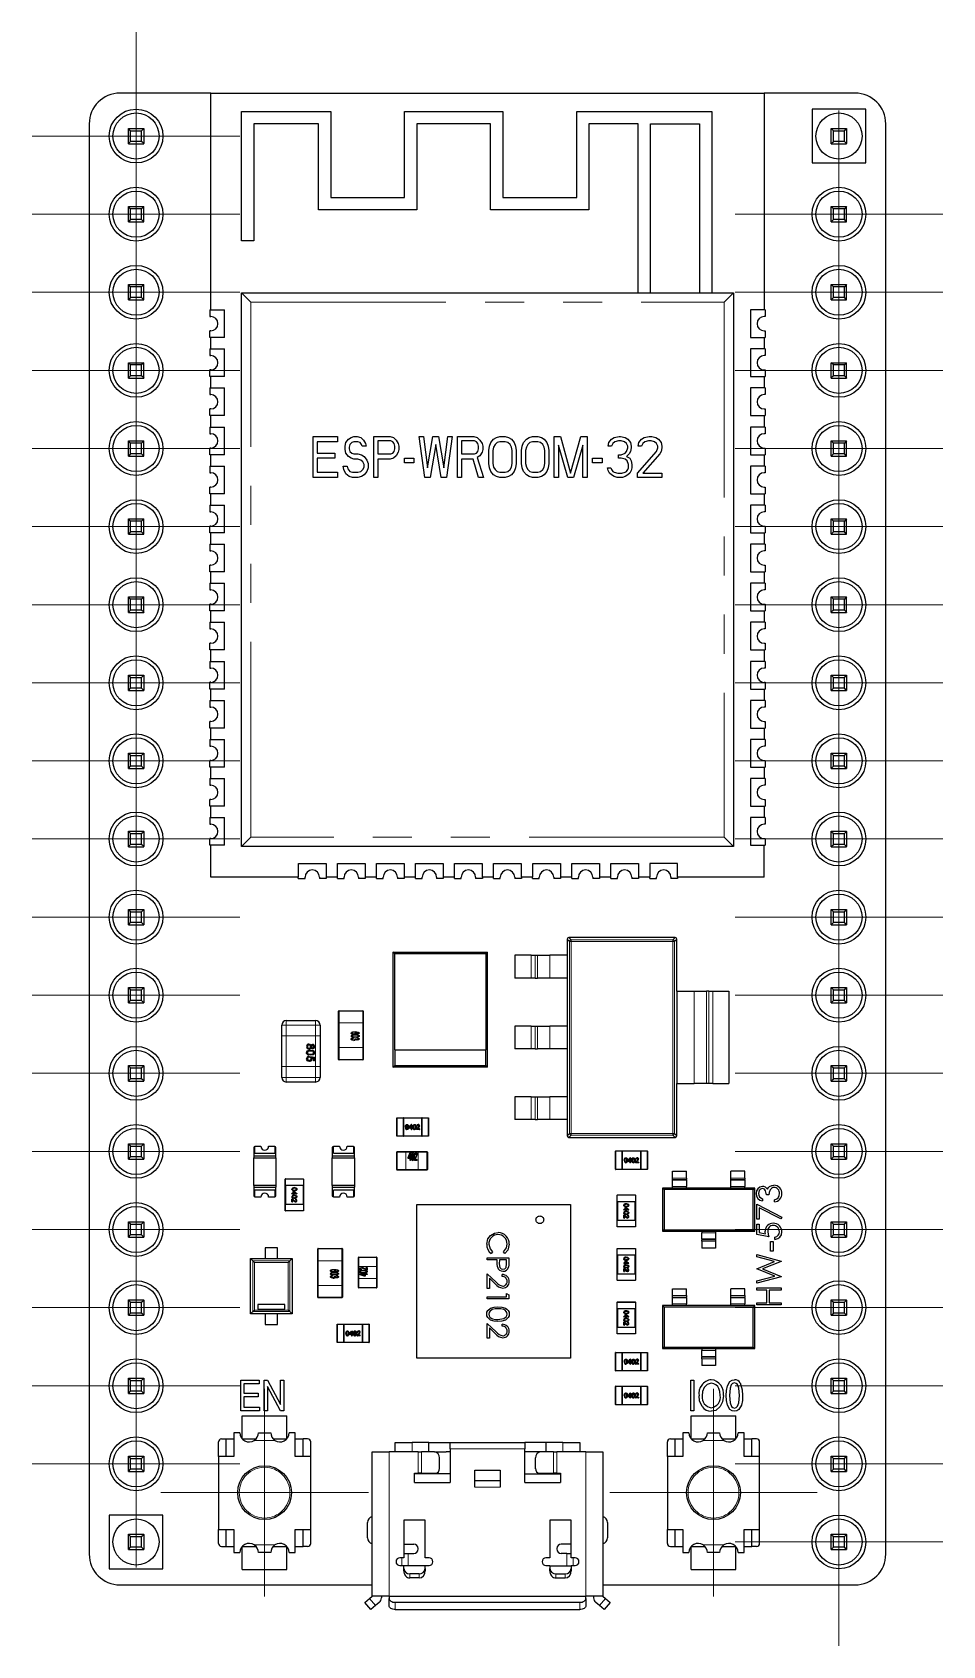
# Model space of a CAD drawing. Header units: millimetres. Extents: x 133.7 to 163.3, y 79.2 to 131.6.
import ezdxf

# ---------------------------------------------------------------- set-up
doc = ezdxf.new("R2010")
doc.units = ezdxf.units.MM
doc.linetypes.add('PHANTOM', pattern=[12.7, 6.35, -1.27, 1.27, -1.27, 1.27, -1.27])

# ---------------------------------------------------------------- blocks, each defined once
blk = doc.blocks.new('SW_CENTERMARKSYMBOL_0')
at = {"color": 0, "linetype": 'Continuous', "lineweight": 18}
for p, q in [((0, 2.5), (0, 3.375)), ((0, 0), (0, 2.5)), ((-2.5, 0), (-3.375, 0)), ((0, 0), (-2.5, 0)), ((0, 0), (0, -2.5)), ((0, 0), (2.5, 0)), ((2.5, 0), (3.375, 0)), ((0, -2.5), (0, -3.375))]:
    blk.add_line(p, q, dxfattribs=at)
blk = doc.blocks.new('SW_CENTERMARKSYMBOL_1')
at = {"color": 0, "linetype": 'Continuous', "lineweight": 18}
for p, q in [((0, 2.5), (0, 3.375)), ((0, 0), (0, 2.5)), ((-2.5, 0), (-3.375, 0)), ((0, 0), (-2.5, 0)), ((0, 0), (0, -2.5)), ((0, 0), (2.5, 0)), ((2.5, 0), (3.375, 0)), ((0, -2.5), (0, -3.375))]:
    blk.add_line(p, q, dxfattribs=at)
blk = doc.blocks.new('SW_CENTERMARKSYMBOL_2')
at = {"color": 0, "linetype": 'Continuous', "lineweight": 18}
for p, q in [((0, 2.5), (0, 3.375)), ((0, 0), (0, 2.5)), ((-2.5, 0), (-3.375, 0)), ((0, 0), (-2.5, 0)), ((0, 0), (0, -2.5)), ((0, 0), (2.5, 0)), ((2.5, 0), (3.375, 0)), ((0, -2.5), (0, -3.375))]:
    blk.add_line(p, q, dxfattribs=at)
blk = doc.blocks.new('SW_CENTERMARKSYMBOL_3')
at = {"color": 0, "linetype": 'Continuous', "lineweight": 18}
for p, q in [((0, 2.5), (0, 3.375)), ((0, 0), (0, 2.5)), ((-2.5, 0), (-3.375, 0)), ((0, 0), (-2.5, 0)), ((0, 0), (0, -2.5)), ((0, 0), (2.5, 0)), ((2.5, 0), (3.375, 0)), ((0, -2.5), (0, -3.375))]:
    blk.add_line(p, q, dxfattribs=at)
blk = doc.blocks.new('SW_CENTERMARKSYMBOL_4')
at = {"color": 0, "linetype": 'Continuous', "lineweight": 18}
for p, q in [((0, 2.5), (0, 3.375)), ((0, 0), (0, 2.5)), ((-2.5, 0), (-3.375, 0)), ((0, 0), (-2.5, 0)), ((0, 0), (0, -2.5)), ((0, 0), (2.5, 0)), ((2.5, 0), (3.375, 0)), ((0, -2.5), (0, -3.375))]:
    blk.add_line(p, q, dxfattribs=at)
blk = doc.blocks.new('SW_CENTERMARKSYMBOL_5')
at = {"color": 0, "linetype": 'Continuous', "lineweight": 18}
for p, q in [((0, 2.5), (0, 3.375)), ((0, 0), (0, 2.5)), ((-2.5, 0), (-3.375, 0)), ((0, 0), (-2.5, 0)), ((0, 0), (0, -2.5)), ((0, 0), (2.5, 0)), ((2.5, 0), (3.375, 0)), ((0, -2.5), (0, -3.375))]:
    blk.add_line(p, q, dxfattribs=at)
blk = doc.blocks.new('SW_CENTERMARKSYMBOL_6')
at = {"color": 0, "linetype": 'Continuous', "lineweight": 18}
for p, q in [((0, 2.5), (0, 3.375)), ((0, 0), (0, 2.5)), ((-2.5, 0), (-3.375, 0)), ((0, 0), (-2.5, 0)), ((0, 0), (0, -2.5)), ((0, 0), (2.5, 0)), ((2.5, 0), (3.375, 0)), ((0, -2.5), (0, -3.375))]:
    blk.add_line(p, q, dxfattribs=at)
blk = doc.blocks.new('SW_CENTERMARKSYMBOL_7')
at = {"color": 0, "linetype": 'Continuous', "lineweight": 18}
for p, q in [((0, 2.5), (0, 3.375)), ((0, 0), (0, 2.5)), ((-2.5, 0), (-3.375, 0)), ((0, 0), (-2.5, 0)), ((0, 0), (0, -2.5)), ((0, 0), (2.5, 0)), ((2.5, 0), (3.375, 0)), ((0, -2.5), (0, -3.375))]:
    blk.add_line(p, q, dxfattribs=at)
blk = doc.blocks.new('SW_CENTERMARKSYMBOL_8')
at = {"color": 0, "linetype": 'Continuous', "lineweight": 18}
for p, q in [((0, 2.5), (0, 3.375)), ((0, 0), (0, 2.5)), ((-2.5, 0), (-3.375, 0)), ((0, 0), (-2.5, 0)), ((0, 0), (0, -2.5)), ((0, 0), (2.5, 0)), ((2.5, 0), (3.375, 0)), ((0, -2.5), (0, -3.375))]:
    blk.add_line(p, q, dxfattribs=at)
blk = doc.blocks.new('SW_CENTERMARKSYMBOL_9')
at = {"color": 0, "linetype": 'Continuous', "lineweight": 18}
for p, q in [((0, 2.5), (0, 3.375)), ((0, 0), (0, 2.5)), ((-2.5, 0), (-3.375, 0)), ((0, 0), (-2.5, 0)), ((0, 0), (0, -2.5)), ((0, 0), (2.5, 0)), ((2.5, 0), (3.375, 0)), ((0, -2.5), (0, -3.375))]:
    blk.add_line(p, q, dxfattribs=at)
blk = doc.blocks.new('SW_CENTERMARKSYMBOL_10')
at = {"color": 0, "linetype": 'Continuous', "lineweight": 18}
for p, q in [((0, 2.5), (0, 3.375)), ((0, 0), (0, 2.5)), ((-2.5, 0), (-3.375, 0)), ((0, 0), (-2.5, 0)), ((0, 0), (0, -2.5)), ((0, 0), (2.5, 0)), ((2.5, 0), (3.375, 0)), ((0, -2.5), (0, -3.375))]:
    blk.add_line(p, q, dxfattribs=at)
blk = doc.blocks.new('SW_CENTERMARKSYMBOL_11')
at = {"color": 0, "linetype": 'Continuous', "lineweight": 18}
for p, q in [((0, 2.5), (0, 3.375)), ((0, 0), (0, 2.5)), ((-2.5, 0), (-3.375, 0)), ((0, 0), (-2.5, 0)), ((0, 0), (0, -2.5)), ((0, 0), (2.5, 0)), ((2.5, 0), (3.375, 0)), ((0, -2.5), (0, -3.375))]:
    blk.add_line(p, q, dxfattribs=at)
blk = doc.blocks.new('SW_CENTERMARKSYMBOL_12')
at = {"color": 0, "linetype": 'Continuous', "lineweight": 18}
for p, q in [((0, 2.5), (0, 3.375)), ((0, 0), (0, 2.5)), ((-2.5, 0), (-3.375, 0)), ((0, 0), (-2.5, 0)), ((0, 0), (0, -2.5)), ((0, 0), (2.5, 0)), ((2.5, 0), (3.375, 0)), ((0, -2.5), (0, -3.375))]:
    blk.add_line(p, q, dxfattribs=at)
blk = doc.blocks.new('SW_CENTERMARKSYMBOL_13')
at = {"color": 0, "linetype": 'Continuous', "lineweight": 18}
for p, q in [((0, 2.5), (0, 3.375)), ((0, 0), (0, 2.5)), ((-2.5, 0), (-3.375, 0)), ((0, 0), (-2.5, 0)), ((0, 0), (0, -2.5)), ((0, 0), (2.5, 0)), ((2.5, 0), (3.375, 0)), ((0, -2.5), (0, -3.375))]:
    blk.add_line(p, q, dxfattribs=at)
blk = doc.blocks.new('SW_CENTERMARKSYMBOL_14')
at = {"color": 0, "linetype": 'Continuous', "lineweight": 18}
for p, q in [((0, 2.5), (0, 3.375)), ((0, 0), (0, 2.5)), ((-2.5, 0), (-3.375, 0)), ((0, 0), (-2.5, 0)), ((0, 0), (0, -2.5)), ((0, 0), (2.5, 0)), ((2.5, 0), (3.375, 0)), ((0, -2.5), (0, -3.375))]:
    blk.add_line(p, q, dxfattribs=at)
blk = doc.blocks.new('SW_CENTERMARKSYMBOL_15')
at = {"color": 0, "linetype": 'Continuous', "lineweight": 18}
for p, q in [((0, 2.5), (0, 3.375)), ((0, 0), (0, 2.5)), ((-2.5, 0), (-3.375, 0)), ((0, 0), (-2.5, 0)), ((0, 0), (0, -2.5)), ((0, 0), (2.5, 0)), ((2.5, 0), (3.375, 0)), ((0, -2.5), (0, -3.375))]:
    blk.add_line(p, q, dxfattribs=at)
blk = doc.blocks.new('SW_CENTERMARKSYMBOL_16')
at = {"color": 0, "linetype": 'Continuous', "lineweight": 18}
for p, q in [((0, 2.5), (0, 3.375)), ((0, 0), (0, 2.5)), ((-2.5, 0), (-3.375, 0)), ((0, 0), (-2.5, 0)), ((0, 0), (0, -2.5)), ((0, 0), (2.5, 0)), ((2.5, 0), (3.375, 0)), ((0, -2.5), (0, -3.375))]:
    blk.add_line(p, q, dxfattribs=at)
blk = doc.blocks.new('SW_CENTERMARKSYMBOL_17')
at = {"color": 0, "linetype": 'Continuous', "lineweight": 18}
for p, q in [((0, 2.5), (0, 3.375)), ((0, 0), (0, 2.5)), ((-2.5, 0), (-3.375, 0)), ((0, 0), (-2.5, 0)), ((0, 0), (0, -2.5)), ((0, 0), (2.5, 0)), ((2.5, 0), (3.375, 0)), ((0, -2.5), (0, -3.375))]:
    blk.add_line(p, q, dxfattribs=at)
blk = doc.blocks.new('SW_CENTERMARKSYMBOL_18')
at = {"color": 0, "linetype": 'Continuous', "lineweight": 18}
for p, q in [((0, 2.5), (0, 3.375)), ((0, 0), (0, 2.5)), ((-2.5, 0), (-3.375, 0)), ((0, 0), (-2.5, 0)), ((0, 0), (0, -2.5)), ((0, 0), (2.5, 0)), ((2.5, 0), (3.375, 0)), ((0, -2.5), (0, -3.375))]:
    blk.add_line(p, q, dxfattribs=at)
blk = doc.blocks.new('SW_CENTERMARKSYMBOL_19')
at = {"color": 0, "linetype": 'Continuous', "lineweight": 18}
for p, q in [((0, 2.5), (0, 3.375)), ((0, 0), (0, 2.5)), ((-2.5, 0), (-3.375, 0)), ((0, 0), (-2.5, 0)), ((0, 0), (0, -2.5)), ((0, 0), (2.5, 0)), ((2.5, 0), (3.375, 0)), ((0, -2.5), (0, -3.375))]:
    blk.add_line(p, q, dxfattribs=at)
blk = doc.blocks.new('SW_CENTERMARKSYMBOL_20')
at = {"color": 0, "linetype": 'Continuous', "lineweight": 18}
for p, q in [((0, 2.5), (0, 3.375)), ((0, 0), (0, 2.5)), ((-2.5, 0), (-3.375, 0)), ((0, 0), (-2.5, 0)), ((0, 0), (0, -2.5)), ((0, 0), (2.5, 0)), ((2.5, 0), (3.375, 0)), ((0, -2.5), (0, -3.375))]:
    blk.add_line(p, q, dxfattribs=at)
blk = doc.blocks.new('SW_CENTERMARKSYMBOL_21')
at = {"color": 0, "linetype": 'Continuous', "lineweight": 18}
for p, q in [((0, 2.5), (0, 3.375)), ((0, 0), (0, 2.5)), ((-2.5, 0), (-3.375, 0)), ((0, 0), (-2.5, 0)), ((0, 0), (0, -2.5)), ((0, 0), (2.5, 0)), ((2.5, 0), (3.375, 0)), ((0, -2.5), (0, -3.375))]:
    blk.add_line(p, q, dxfattribs=at)
blk = doc.blocks.new('SW_CENTERMARKSYMBOL_22')
at = {"color": 0, "linetype": 'Continuous', "lineweight": 18}
for p, q in [((0, 2.5), (0, 3.375)), ((0, 0), (0, 2.5)), ((-2.5, 0), (-3.375, 0)), ((0, 0), (-2.5, 0)), ((0, 0), (0, -2.5)), ((0, 0), (2.5, 0)), ((2.5, 0), (3.375, 0)), ((0, -2.5), (0, -3.375))]:
    blk.add_line(p, q, dxfattribs=at)
blk = doc.blocks.new('SW_CENTERMARKSYMBOL_23')
at = {"color": 0, "linetype": 'Continuous', "lineweight": 18}
for p, q in [((0, 2.5), (0, 3.375)), ((0, 0), (0, 2.5)), ((-2.5, 0), (-3.375, 0)), ((0, 0), (-2.5, 0)), ((0, 0), (0, -2.5)), ((0, 0), (2.5, 0)), ((2.5, 0), (3.375, 0)), ((0, -2.5), (0, -3.375))]:
    blk.add_line(p, q, dxfattribs=at)
blk = doc.blocks.new('SW_CENTERMARKSYMBOL_24')
at = {"color": 0, "linetype": 'Continuous', "lineweight": 18}
for p, q in [((0, 2.5), (0, 3.375)), ((0, 0), (0, 2.5)), ((-2.5, 0), (-3.375, 0)), ((0, 0), (-2.5, 0)), ((0, 0), (0, -2.5)), ((0, 0), (2.5, 0)), ((2.5, 0), (3.375, 0)), ((0, -2.5), (0, -3.375))]:
    blk.add_line(p, q, dxfattribs=at)
blk = doc.blocks.new('SW_CENTERMARKSYMBOL_25')
at = {"color": 0, "linetype": 'Continuous', "lineweight": 18}
for p, q in [((0, 2.5), (0, 3.375)), ((0, 0), (0, 2.5)), ((-2.5, 0), (-3.375, 0)), ((0, 0), (-2.5, 0)), ((0, 0), (0, -2.5)), ((0, 0), (2.5, 0)), ((2.5, 0), (3.375, 0)), ((0, -2.5), (0, -3.375))]:
    blk.add_line(p, q, dxfattribs=at)
blk = doc.blocks.new('SW_CENTERMARKSYMBOL_26')
at = {"color": 0, "linetype": 'Continuous', "lineweight": 18}
for p, q in [((0, 2.5), (0, 3.375)), ((0, 0), (0, 2.5)), ((-2.5, 0), (-3.375, 0)), ((0, 0), (-2.5, 0)), ((0, 0), (0, -2.5)), ((0, 0), (2.5, 0)), ((2.5, 0), (3.375, 0)), ((0, -2.5), (0, -3.375))]:
    blk.add_line(p, q, dxfattribs=at)
blk = doc.blocks.new('SW_CENTERMARKSYMBOL_27')
at = {"color": 0, "linetype": 'Continuous', "lineweight": 18}
for p, q in [((0, 2.5), (0, 3.375)), ((0, 0), (0, 2.5)), ((-2.5, 0), (-3.375, 0)), ((0, 0), (-2.5, 0)), ((0, 0), (0, -2.5)), ((0, 0), (2.5, 0)), ((2.5, 0), (3.375, 0)), ((0, -2.5), (0, -3.375))]:
    blk.add_line(p, q, dxfattribs=at)
blk = doc.blocks.new('SW_CENTERMARKSYMBOL_28')
at = {"color": 0, "linetype": 'Continuous', "lineweight": 18}
for p, q in [((0, 2.5), (0, 3.375)), ((0, 0), (0, 2.5)), ((-2.5, 0), (-3.375, 0)), ((0, 0), (-2.5, 0)), ((0, 0), (0, -2.5)), ((0, 0), (2.5, 0)), ((2.5, 0), (3.375, 0)), ((0, -2.5), (0, -3.375))]:
    blk.add_line(p, q, dxfattribs=at)
blk = doc.blocks.new('SW_CENTERMARKSYMBOL_29')
at = {"color": 0, "linetype": 'Continuous', "lineweight": 18}
for p, q in [((0, 2.5), (0, 3.375)), ((0, 0), (0, 2.5)), ((-2.5, 0), (-3.375, 0)), ((0, 0), (-2.5, 0)), ((0, 0), (0, -2.5)), ((0, 0), (2.5, 0)), ((2.5, 0), (3.375, 0)), ((0, -2.5), (0, -3.375))]:
    blk.add_line(p, q, dxfattribs=at)
blk = doc.blocks.new('SW_CENTERMARKSYMBOL_30')
at = {"color": 0, "linetype": 'Continuous', "lineweight": 18}
for p, q in [((0, 2.5), (0, 3.375)), ((0, 0), (0, 2.5)), ((-2.5, 0), (-3.375, 0)), ((0, 0), (-2.5, 0)), ((0, 0), (0, -2.5)), ((0, 0), (2.5, 0)), ((2.5, 0), (3.375, 0)), ((0, -2.5), (0, -3.375))]:
    blk.add_line(p, q, dxfattribs=at)
blk = doc.blocks.new('SW_CENTERMARKSYMBOL_31')
at = {"color": 0, "linetype": 'Continuous', "lineweight": 18}
for p, q in [((0, 2.5), (0, 3.375)), ((0, 0), (0, 2.5)), ((-2.5, 0), (-3.375, 0)), ((0, 0), (-2.5, 0)), ((0, 0), (0, -2.5)), ((0, 0), (2.5, 0)), ((2.5, 0), (3.375, 0)), ((0, -2.5), (0, -3.375))]:
    blk.add_line(p, q, dxfattribs=at)
blk = doc.blocks.new('SW_CENTERMARKSYMBOL_32')
at = {"color": 0, "linetype": 'Continuous', "lineweight": 18}
for p, q in [((0, 2.5), (0, 3.375)), ((0, 0), (0, 2.5)), ((-2.5, 0), (-3.375, 0)), ((0, 0), (-2.5, 0)), ((0, 0), (0, -2.5)), ((0, 0), (2.5, 0)), ((2.5, 0), (3.375, 0)), ((0, -2.5), (0, -3.375))]:
    blk.add_line(p, q, dxfattribs=at)
blk = doc.blocks.new('SW_CENTERMARKSYMBOL_33')
at = {"color": 0, "linetype": 'Continuous', "lineweight": 18}
for p, q in [((0, 2.5), (0, 3.375)), ((0, 0), (0, 2.5)), ((-2.5, 0), (-3.375, 0)), ((0, 0), (-2.5, 0)), ((0, 0), (0, -2.5)), ((0, 0), (2.5, 0)), ((2.5, 0), (3.375, 0)), ((0, -2.5), (0, -3.375))]:
    blk.add_line(p, q, dxfattribs=at)
blk = doc.blocks.new('SW_CENTERMARKSYMBOL_34')
at = {"color": 0, "linetype": 'Continuous', "lineweight": 18}
for p, q in [((0, 2.5), (0, 3.375)), ((0, 0), (0, 2.5)), ((-2.5, 0), (-3.375, 0)), ((0, 0), (-2.5, 0)), ((0, 0), (0, -2.5)), ((0, 0), (2.5, 0)), ((2.5, 0), (3.375, 0)), ((0, -2.5), (0, -3.375))]:
    blk.add_line(p, q, dxfattribs=at)
blk = doc.blocks.new('SW_CENTERMARKSYMBOL_35')
at = {"color": 0, "linetype": 'Continuous', "lineweight": 18}
for p, q in [((0, 2.5), (0, 3.375)), ((0, 0), (0, 2.5)), ((-2.5, 0), (-3.375, 0)), ((0, 0), (-2.5, 0)), ((0, 0), (0, -2.5)), ((0, 0), (2.5, 0)), ((2.5, 0), (3.375, 0)), ((0, -2.5), (0, -3.375))]:
    blk.add_line(p, q, dxfattribs=at)
blk = doc.blocks.new('SW_CENTERMARKSYMBOL_36')
at = {"color": 0, "linetype": 'Continuous', "lineweight": 18}
for p, q in [((0, 2.5), (0, 3.375)), ((0, 0), (0, 2.5)), ((-2.5, 0), (-3.375, 0)), ((0, 0), (-2.5, 0)), ((0, 0), (0, -2.5)), ((0, 0), (2.5, 0)), ((2.5, 0), (3.375, 0)), ((0, -2.5), (0, -3.375))]:
    blk.add_line(p, q, dxfattribs=at)
blk = doc.blocks.new('SW_CENTERMARKSYMBOL_37')
at = {"color": 0, "linetype": 'Continuous', "lineweight": 18}
for p, q in [((0, 2.5), (0, 3.375)), ((0, 0), (0, 2.5)), ((-2.5, 0), (-3.375, 0)), ((0, 0), (-2.5, 0)), ((0, 0), (0, -2.5)), ((0, 0), (2.5, 0)), ((2.5, 0), (3.375, 0)), ((0, -2.5), (0, -3.375))]:
    blk.add_line(p, q, dxfattribs=at)

msp = doc.modelspace()

# ---------------------------------------------------------------- linework, layer by layer
at = {"color": 7, "linetype": 'Continuous', "lineweight": 25}
for p, q in [((139.5, 129.657), (136.546, 129.657)), ((139.5, 129.657), (157.5, 129.657)), ((139.5, 122.607), (139.5, 129.657)), ((160.454, 129.657), (157.5, 129.657)), ((157.5, 129.657), (157.5, 122.607)), ((159.055, 129.135), (159.055, 127.385)), ((160.805, 129.135), (159.055, 129.135)), ((160.805, 127.385), (160.805, 129.135)), ((135.546, 128.657), (135.546, 82.143)), ((140.5, 124.857), (140.5, 129.057)), ((140.5, 129.057), (143.4, 129.057)), ((143, 128.657), (140.9, 128.657)), ((140.9, 128.657), (140.9, 124.857)), ((143, 125.857), (143, 128.657)), ((143.4, 129.057), (143.4, 126.257)), ((145.8, 126.257), (145.8, 129.057)), ((145.8, 129.057), (149, 129.057)), ((148.6, 128.657), (146.2, 128.657)), ((146.2, 128.657), (146.2, 125.857)), ((148.6, 125.857), (148.6, 128.657)), ((149, 129.057), (149, 126.257)), ((151.4, 126.257), (151.4, 129.057)), ((151.4, 129.057), (155.8, 129.057)), ((153.4, 128.657), (151.8, 128.657)), ((151.8, 128.657), (151.8, 125.857)), ((153.4, 123.157), (153.4, 128.657)), ((153.8, 128.657), (155.4, 128.657)), ((153.8, 123.157), (153.8, 128.657)), ((155.4, 128.657), (155.4, 123.157)), ((155.8, 129.057), (155.8, 123.157)), ((161.454, 82.143), (161.454, 128.657)), ((136.895, 128.435), (136.82, 128.51)), ((136.82, 128.51), (137.32, 128.51)), ((136.82, 128.013), (136.82, 128.51)), ((136.82, 128.013), (136.895, 128.085)), ((136.895, 128.435), (137.245, 128.435)), ((136.895, 128.085), (136.895, 128.435)), ((137.245, 128.085), (136.895, 128.085)), ((137.245, 128.435), (137.32, 128.51)), ((137.245, 128.085), (137.245, 128.435)), ((137.32, 128.013), (137.245, 128.085)), ((137.32, 128.51), (137.32, 128.013)), ((159.755, 128.435), (159.68, 128.51)), ((159.68, 128.51), (160.18, 128.51)), ((159.68, 128.013), (159.68, 128.51)), ((159.68, 128.013), (159.755, 128.085)), ((159.755, 128.085), (159.755, 128.435)), ((159.755, 128.435), (160.105, 128.435)), ((160.105, 128.085), (159.755, 128.085)), ((160.105, 128.435), (160.18, 128.51)), ((160.105, 128.085), (160.105, 128.435)), ((160.18, 128.013), (160.105, 128.085)), ((160.18, 128.51), (160.18, 128.013)), ((136.82, 128.01), (136.82, 128.013)), ((136.82, 128.01), (137.32, 128.01)), ((137.32, 128.01), (137.32, 128.013)), ((159.68, 128.01), (159.68, 128.013)), ((159.68, 128.01), (160.18, 128.01)), ((160.18, 128.01), (160.18, 128.013)), ((159.055, 127.385), (160.805, 127.385)), ((136.895, 125.895), (136.82, 125.97)), ((136.82, 125.97), (137.32, 125.97)), ((136.82, 125.473), (136.82, 125.97)), ((137.32, 125.97), (137.245, 125.895)), ((137.32, 125.473), (137.32, 125.97)), ((143.4, 126.257), (145.8, 126.257)), ((149, 126.257), (151.4, 126.257)), ((159.755, 125.895), (159.68, 125.97)), ((159.68, 125.473), (159.68, 125.97)), ((159.68, 125.97), (160.18, 125.97)), ((160.18, 125.97), (160.105, 125.895)), ((160.18, 125.473), (160.18, 125.97)), ((136.895, 125.545), (136.82, 125.473)), ((136.82, 125.47), (136.82, 125.473)), ((136.82, 125.47), (137.32, 125.47)), ((137.245, 125.895), (136.895, 125.895)), ((136.895, 125.545), (136.895, 125.895)), ((137.245, 125.545), (136.895, 125.545)), ((137.245, 125.545), (137.245, 125.895)), ((137.32, 125.473), (137.245, 125.545)), ((137.32, 125.473), (137.32, 125.47)), ((146.2, 125.857), (143, 125.857)), ((151.8, 125.857), (148.6, 125.857)), ((159.755, 125.545), (159.68, 125.473)), ((159.68, 125.47), (159.68, 125.473)), ((159.68, 125.47), (160.18, 125.47)), ((159.755, 125.545), (159.755, 125.895)), ((160.105, 125.895), (159.755, 125.895)), ((160.105, 125.545), (159.755, 125.545)), ((160.105, 125.545), (160.105, 125.895)), ((160.18, 125.473), (160.105, 125.545)), ((160.18, 125.473), (160.18, 125.47)), ((140.9, 124.857), (140.5, 124.857)), ((136.895, 123.355), (136.82, 123.43)), ((136.82, 123.43), (137.32, 123.43)), ((136.82, 122.933), (136.82, 123.43)), ((137.245, 123.355), (136.895, 123.355)), ((136.895, 123.005), (136.895, 123.355)), ((137.32, 123.43), (137.245, 123.355)), ((137.245, 123.005), (137.245, 123.355)), ((137.32, 122.933), (137.32, 123.43)), ((159.755, 123.355), (159.68, 123.43)), ((159.68, 122.933), (159.68, 123.43)), ((159.68, 123.43), (160.18, 123.43)), ((160.105, 123.355), (159.755, 123.355)), ((159.755, 123.005), (159.755, 123.355)), ((160.18, 123.43), (160.105, 123.355)), ((160.105, 123.005), (160.105, 123.355)), ((160.18, 122.933), (160.18, 123.43)), ((136.895, 123.005), (136.82, 122.933)), ((136.82, 122.93), (136.82, 122.933)), ((136.82, 122.93), (137.32, 122.93)), ((137.245, 123.005), (136.895, 123.005)), ((137.32, 122.933), (137.245, 123.005)), ((137.32, 122.933), (137.32, 122.93)), ((140.5, 105.157), (140.5, 123.157)), ((140.5, 123.157), (140.8, 122.857)), ((140.5, 123.157), (156.5, 123.157)), ((156.2, 122.857), (156.5, 123.157)), ((156.5, 123.157), (156.5, 105.157)), ((159.755, 123.005), (159.68, 122.933)), ((159.68, 122.93), (159.68, 122.933)), ((159.68, 122.93), (160.18, 122.93)), ((160.105, 123.005), (159.755, 123.005)), ((160.18, 122.933), (160.105, 123.005)), ((160.18, 122.933), (160.18, 122.93)), ((139.465, 122.607), (139.465, 122.389)), ((139.465, 122.607), (139.95, 122.607)), ((139.465, 122.389), (139.5, 122.389)), ((139.95, 121.707), (139.95, 122.607)), ((157.05, 122.607), (157.05, 121.707)), ((157.535, 122.607), (157.05, 122.607)), ((157.535, 122.389), (157.5, 122.389)), ((157.535, 122.607), (157.535, 122.389)), ((139.5, 121.924), (139.465, 121.924)), ((139.465, 121.707), (139.465, 121.924)), ((157.5, 121.924), (157.535, 121.924)), ((157.535, 121.924), (157.535, 121.707)), ((139.95, 121.707), (139.465, 121.707)), ((139.465, 121.337), (139.465, 121.12)), ((139.465, 121.337), (139.95, 121.337)), ((139.5, 121.337), (139.5, 121.707)), ((139.95, 120.437), (139.95, 121.337)), ((157.05, 121.707), (157.535, 121.707)), ((157.05, 121.337), (157.05, 120.437)), ((157.535, 121.337), (157.05, 121.337)), ((157.5, 121.707), (157.5, 121.337)), ((157.535, 121.337), (157.535, 121.12)), ((136.895, 120.815), (136.82, 120.89)), ((136.82, 120.89), (137.32, 120.89)), ((136.82, 120.393), (136.82, 120.89)), ((137.245, 120.815), (136.895, 120.815)), ((136.895, 120.465), (136.895, 120.815)), ((137.32, 120.89), (137.245, 120.815)), ((137.245, 120.465), (137.245, 120.815)), ((137.32, 120.393), (137.32, 120.89)), ((139.465, 121.12), (139.5, 121.12)), ((157.535, 121.12), (157.5, 121.12)), ((159.755, 120.815), (159.68, 120.89)), ((159.68, 120.89), (160.18, 120.89)), ((159.68, 120.393), (159.68, 120.89)), ((160.105, 120.815), (159.755, 120.815)), ((159.755, 120.465), (159.755, 120.815)), ((160.18, 120.89), (160.105, 120.815)), ((160.105, 120.465), (160.105, 120.815)), ((160.18, 120.393), (160.18, 120.89)), ((136.895, 120.465), (136.82, 120.393)), ((136.82, 120.39), (136.82, 120.393)), ((136.82, 120.39), (137.32, 120.39)), ((137.245, 120.465), (136.895, 120.465)), ((137.32, 120.393), (137.245, 120.465)), ((137.32, 120.393), (137.32, 120.39)), ((139.5, 120.654), (139.465, 120.654)), ((139.465, 120.437), (139.465, 120.654)), ((139.95, 120.437), (139.465, 120.437)), ((139.5, 120.067), (139.5, 120.437)), ((157.05, 120.437), (157.535, 120.437)), ((157.5, 120.654), (157.535, 120.654)), ((157.5, 120.437), (157.5, 120.067)), ((157.535, 120.654), (157.535, 120.437)), ((159.755, 120.465), (159.68, 120.393)), ((159.68, 120.39), (159.68, 120.393)), ((159.68, 120.39), (160.18, 120.39)), ((160.105, 120.465), (159.755, 120.465)), ((160.18, 120.393), (160.105, 120.465)), ((160.18, 120.393), (160.18, 120.39)), ((139.465, 120.067), (139.465, 119.85)), ((139.465, 120.067), (139.95, 120.067)), ((139.465, 119.85), (139.5, 119.85)), ((139.95, 119.167), (139.95, 120.067)), ((157.05, 120.067), (157.05, 119.167)), ((157.535, 120.067), (157.05, 120.067)), ((157.535, 119.85), (157.5, 119.85)), ((157.535, 120.067), (157.535, 119.85)), ((139.5, 119.385), (139.465, 119.385)), ((139.465, 119.167), (139.465, 119.385)), ((139.95, 119.167), (139.465, 119.167)), ((139.5, 118.797), (139.5, 119.167)), ((157.05, 119.167), (157.535, 119.167)), ((157.5, 119.385), (157.535, 119.385)), ((157.5, 119.167), (157.5, 118.797)), ((157.535, 119.385), (157.535, 119.167)), ((139.465, 118.797), (139.95, 118.797)), ((139.465, 118.797), (139.465, 118.579)), ((139.95, 117.897), (139.95, 118.797)), ((157.05, 118.797), (157.05, 117.897)), ((157.535, 118.797), (157.05, 118.797)), ((157.535, 118.797), (157.535, 118.579)), ((136.895, 118.275), (136.82, 118.35)), ((136.82, 117.853), (136.82, 118.35)), ((136.82, 118.35), (137.32, 118.35)), ((136.895, 117.925), (136.895, 118.275)), ((137.245, 118.275), (136.895, 118.275)), ((137.32, 118.35), (137.245, 118.275)), ((137.245, 117.925), (137.245, 118.275)), ((137.32, 117.853), (137.32, 118.35)), ((139.465, 118.579), (139.5, 118.579)), ((139.5, 118.115), (139.465, 118.115)), ((139.465, 117.897), (139.465, 118.115)), ((142.825, 118.487), (143.623, 118.487)), ((142.825, 117.157), (142.825, 118.487)), ((142.958, 118.317), (142.958, 117.949)), ((143.623, 118.317), (142.958, 118.317)), ((143.623, 118.487), (143.623, 118.317)), ((143.867, 118.176), (143.889, 118.289)), ((143.867, 118.063), (143.867, 118.176)), ((143.889, 117.949), (143.867, 118.063)), ((143.889, 118.289), (143.978, 118.402)), ((143.978, 118.402), (144.067, 118.459)), ((144.022, 118.232), (144, 118.147)), ((144, 118.147), (144, 118.091)), ((144, 118.091), (144.022, 118.006)), ((144.089, 118.289), (144.022, 118.232)), ((144.067, 118.459), (144.155, 118.487)), ((144.155, 118.317), (144.089, 118.289)), ((144.155, 118.487), (144.266, 118.487)), ((144.288, 118.317), (144.155, 118.317)), ((144.266, 118.487), (144.377, 118.459)), ((144.355, 118.289), (144.288, 118.317)), ((144.399, 118.232), (144.355, 118.289)), ((144.377, 118.459), (144.466, 118.374)), ((144.421, 118.176), (144.399, 118.232)), ((144.554, 118.176), (144.421, 118.176)), ((144.466, 118.374), (144.532, 118.261)), ((144.532, 118.261), (144.554, 118.176)), ((144.798, 118.487), (145.33, 118.487)), ((144.798, 117.157), (144.798, 118.487)), ((145.352, 118.346), (144.931, 118.346)), ((144.931, 118.346), (144.931, 117.921)), ((145.33, 118.487), (145.441, 118.459)), ((145.419, 118.317), (145.352, 118.346)), ((145.463, 118.261), (145.419, 118.317)), ((145.441, 118.459), (145.53, 118.374)), ((145.485, 118.176), (145.463, 118.261)), ((145.463, 118.006), (145.485, 118.091)), ((145.485, 118.091), (145.485, 118.176)), ((145.53, 118.374), (145.596, 118.261)), ((145.596, 118.261), (145.618, 118.176)), ((145.618, 118.063), (145.596, 117.978)), ((145.618, 118.176), (145.618, 118.063)), ((146.283, 118.487), (146.416, 118.487)), ((146.461, 117.157), (146.283, 118.487)), ((146.416, 118.487), (146.549, 117.468)), ((146.549, 117.468), (146.727, 118.487)), ((146.815, 118.232), (146.638, 117.157)), ((146.727, 118.487), (146.904, 118.487)), ((146.993, 117.157), (146.815, 118.232)), ((146.904, 118.487), (147.081, 117.468)), ((147.081, 117.468), (147.214, 118.487)), ((147.347, 118.487), (147.17, 117.157)), ((147.214, 118.487), (147.347, 118.487)), ((147.525, 118.487), (148.057, 118.487)), ((147.525, 117.157), (147.525, 118.487)), ((148.079, 118.346), (147.658, 118.346)), ((147.658, 118.346), (147.658, 117.921)), ((148.057, 118.487), (148.168, 118.459)), ((148.145, 118.317), (148.079, 118.346)), ((148.19, 118.261), (148.145, 118.317)), ((148.168, 118.459), (148.256, 118.374)), ((148.212, 118.176), (148.19, 118.261)), ((148.19, 118.006), (148.212, 118.091)), ((148.212, 118.091), (148.212, 118.176)), ((148.256, 118.374), (148.323, 118.261)), ((148.323, 118.261), (148.345, 118.176)), ((148.345, 118.063), (148.323, 117.978)), ((148.345, 118.176), (148.345, 118.063)), ((148.544, 118.034), (148.567, 118.176)), ((148.567, 118.176), (148.611, 118.289)), ((148.611, 118.289), (148.7, 118.402)), ((148.7, 118.147), (148.677, 118.034)), ((148.7, 118.402), (148.788, 118.459)), ((148.744, 118.232), (148.7, 118.147)), ((148.81, 118.289), (148.744, 118.232)), ((148.788, 118.459), (148.899, 118.487)), ((148.899, 118.317), (148.81, 118.289)), ((148.899, 118.487), (149.076, 118.487)), ((149.076, 118.317), (148.899, 118.317)), ((149.076, 118.487), (149.187, 118.459)), ((149.165, 118.289), (149.076, 118.317)), ((149.232, 118.232), (149.165, 118.289)), ((149.187, 118.459), (149.276, 118.402)), ((149.276, 118.147), (149.232, 118.232)), ((149.276, 118.402), (149.365, 118.289)), ((149.298, 118.034), (149.276, 118.147)), ((149.365, 118.289), (149.409, 118.176)), ((149.409, 118.176), (149.431, 118.034)), ((149.608, 118.034), (149.631, 118.176)), ((149.631, 118.176), (149.675, 118.289)), ((149.675, 118.289), (149.764, 118.402)), ((149.764, 118.147), (149.741, 118.034)), ((149.764, 118.402), (149.852, 118.459)), ((149.808, 118.232), (149.764, 118.147)), ((149.874, 118.289), (149.808, 118.232)), ((149.852, 118.459), (149.963, 118.487)), ((149.963, 118.317), (149.874, 118.289)), ((149.963, 118.487), (150.14, 118.487)), ((150.14, 118.317), (149.963, 118.317)), ((150.14, 118.487), (150.251, 118.459)), ((150.229, 118.289), (150.14, 118.317)), ((150.296, 118.232), (150.229, 118.289)), ((150.251, 118.459), (150.34, 118.402)), ((150.34, 118.147), (150.296, 118.232)), ((150.34, 118.402), (150.429, 118.289)), ((150.362, 118.034), (150.34, 118.147)), ((150.429, 118.289), (150.473, 118.176)), ((150.473, 118.176), (150.495, 118.034)), ((150.672, 118.487), (150.872, 118.487)), ((150.672, 117.157), (150.672, 118.487)), ((151.116, 117.157), (150.805, 118.204)), ((150.805, 118.204), (150.805, 117.157)), ((150.872, 118.487), (151.204, 117.298)), ((151.204, 117.298), (151.537, 118.487)), ((151.603, 118.204), (151.293, 117.157)), ((151.537, 118.487), (151.736, 118.487)), ((151.603, 117.157), (151.603, 118.204)), ((151.736, 118.487), (151.736, 117.157)), ((152.423, 118.176), (152.446, 118.289)), ((152.534, 118.176), (152.423, 118.176)), ((152.446, 118.289), (152.534, 118.402)), ((152.534, 118.402), (152.623, 118.459)), ((152.579, 118.261), (152.534, 118.176)), ((152.645, 118.317), (152.579, 118.261)), ((152.623, 118.459), (152.778, 118.487)), ((152.756, 118.346), (152.645, 118.317)), ((152.845, 118.346), (152.756, 118.346)), ((152.778, 118.487), (152.822, 118.487)), ((152.822, 118.487), (152.978, 118.459)), ((152.955, 118.317), (152.845, 118.346)), ((153.022, 118.261), (152.955, 118.317)), ((152.978, 118.459), (153.066, 118.402)), ((153.066, 118.176), (153.022, 118.261)), ((153.022, 118.006), (153.066, 118.119)), ((153.066, 118.402), (153.155, 118.289)), ((153.066, 118.119), (153.066, 118.176)), ((153.155, 118.289), (153.177, 118.176)), ((153.177, 118.119), (153.155, 118.006)), ((153.177, 118.176), (153.177, 118.119)), ((153.399, 118.176), (153.421, 118.289)), ((153.51, 118.176), (153.399, 118.176)), ((153.421, 118.289), (153.51, 118.402)), ((153.51, 118.402), (153.598, 118.459)), ((153.554, 118.261), (153.51, 118.176)), ((153.62, 118.317), (153.554, 118.261)), ((153.598, 118.459), (153.753, 118.487)), ((153.731, 118.346), (153.62, 118.317)), ((153.82, 118.346), (153.731, 118.346)), ((153.753, 118.487), (153.842, 118.487)), ((153.931, 118.317), (153.82, 118.346)), ((153.842, 118.487), (153.975, 118.459)), ((153.997, 118.261), (153.931, 118.317)), ((153.975, 118.459), (154.064, 118.402)), ((154.042, 118.176), (153.997, 118.261)), ((153.997, 118.006), (154.042, 118.119)), ((154.042, 118.119), (154.042, 118.176)), ((154.064, 118.402), (154.152, 118.289)), ((154.152, 118.289), (154.175, 118.176)), ((154.175, 118.119), (154.152, 118.006)), ((154.175, 118.176), (154.175, 118.119)), ((157.535, 118.579), (157.5, 118.579)), ((157.5, 118.115), (157.535, 118.115)), ((157.535, 118.115), (157.535, 117.897)), ((159.755, 118.275), (159.68, 118.35)), ((159.68, 117.853), (159.68, 118.35)), ((159.68, 118.35), (160.18, 118.35)), ((160.105, 118.275), (159.755, 118.275)), ((159.755, 117.925), (159.755, 118.275)), ((160.18, 118.35), (160.105, 118.275)), ((160.105, 117.925), (160.105, 118.275)), ((160.18, 117.853), (160.18, 118.35)), ((136.895, 117.925), (136.82, 117.853)), ((136.82, 117.85), (136.82, 117.853)), ((136.82, 117.85), (137.32, 117.85)), ((137.245, 117.925), (136.895, 117.925)), ((137.32, 117.853), (137.245, 117.925)), ((137.32, 117.853), (137.32, 117.85)), ((139.95, 117.897), (139.465, 117.897)), ((139.5, 117.527), (139.5, 117.897)), ((142.958, 117.949), (143.535, 117.949)), ((142.958, 117.78), (142.958, 117.327)), ((143.535, 117.78), (142.958, 117.78)), ((143.535, 117.949), (143.535, 117.78)), ((143.978, 117.836), (143.889, 117.949)), ((144.067, 117.78), (143.978, 117.836)), ((144.022, 118.006), (144.089, 117.949)), ((144.155, 117.751), (144.067, 117.78)), ((144.089, 117.949), (144.155, 117.921)), ((144.155, 117.921), (144.288, 117.921)), ((144.288, 117.751), (144.155, 117.751)), ((144.288, 117.921), (144.399, 117.893)), ((144.377, 117.723), (144.288, 117.751)), ((144.444, 117.666), (144.377, 117.723)), ((144.399, 117.893), (144.488, 117.836)), ((144.488, 117.581), (144.444, 117.666)), ((144.488, 117.836), (144.577, 117.723)), ((144.488, 117.497), (144.488, 117.581)), ((144.577, 117.723), (144.621, 117.61)), ((144.621, 117.61), (144.621, 117.468)), ((144.931, 117.921), (145.352, 117.921)), ((144.931, 117.751), (144.931, 117.157)), ((145.33, 117.751), (144.931, 117.751)), ((145.441, 117.78), (145.33, 117.751)), ((145.352, 117.921), (145.419, 117.949)), ((145.419, 117.949), (145.463, 118.006)), ((145.53, 117.864), (145.441, 117.78)), ((145.596, 117.978), (145.53, 117.864)), ((145.796, 117.78), (146.106, 117.78)), ((145.796, 117.638), (145.796, 117.78)), ((146.106, 117.638), (145.796, 117.638)), ((146.106, 117.78), (146.106, 117.638)), ((147.658, 117.921), (148.079, 117.921)), ((148.035, 117.751), (147.658, 117.751)), ((147.658, 117.751), (147.658, 117.157)), ((148.212, 117.157), (148.035, 117.751)), ((148.079, 117.921), (148.145, 117.949)), ((148.145, 117.949), (148.19, 118.006)), ((148.256, 117.864), (148.168, 117.808)), ((148.168, 117.808), (148.367, 117.157)), ((148.323, 117.978), (148.256, 117.864)), ((148.544, 117.61), (148.544, 118.034)), ((148.567, 117.468), (148.544, 117.61)), ((148.677, 118.034), (148.677, 117.61)), ((148.677, 117.61), (148.7, 117.497)), ((149.276, 117.497), (149.298, 117.61)), ((149.298, 117.61), (149.298, 118.034)), ((149.431, 117.61), (149.409, 117.468)), ((149.431, 118.034), (149.431, 117.61)), ((149.608, 117.61), (149.608, 118.034)), ((149.631, 117.468), (149.608, 117.61)), ((149.741, 118.034), (149.741, 117.61)), ((149.741, 117.61), (149.764, 117.497)), ((150.34, 117.497), (150.362, 117.61)), ((150.362, 117.61), (150.362, 118.034)), ((150.495, 117.61), (150.473, 117.468)), ((150.495, 118.034), (150.495, 117.61)), ((151.914, 117.78), (152.224, 117.78)), ((151.914, 117.638), (151.914, 117.78)), ((152.224, 117.638), (151.914, 117.638)), ((152.224, 117.78), (152.224, 117.638)), ((152.756, 117.893), (152.845, 117.893)), ((152.756, 117.78), (152.756, 117.893)), ((152.845, 117.78), (152.756, 117.78)), ((152.845, 117.893), (152.978, 117.949)), ((152.978, 117.751), (152.845, 117.78)), ((152.978, 117.949), (153.022, 118.006)), ((153.044, 117.695), (152.978, 117.751)), ((153.111, 117.921), (153.022, 117.836)), ((153.022, 117.836), (153.133, 117.78)), ((153.088, 117.581), (153.044, 117.695)), ((153.088, 117.468), (153.088, 117.581)), ((153.155, 118.006), (153.111, 117.921)), ((153.133, 117.78), (153.177, 117.695)), ((153.177, 117.695), (153.199, 117.581)), ((153.199, 117.581), (153.199, 117.468)), ((153.377, 117.298), (153.997, 118.006)), ((154.108, 117.921), (153.554, 117.298)), ((154.152, 118.006), (154.108, 117.921)), ((157.05, 117.897), (157.535, 117.897)), ((157.5, 117.897), (157.5, 117.527)), ((159.755, 117.925), (159.68, 117.853)), ((159.68, 117.85), (159.68, 117.853)), ((159.68, 117.85), (160.18, 117.85)), ((160.105, 117.925), (159.755, 117.925)), ((160.18, 117.853), (160.105, 117.925)), ((160.18, 117.853), (160.18, 117.85)), ((139.465, 117.527), (139.465, 117.309)), ((139.465, 117.527), (139.95, 117.527)), ((139.465, 117.309), (139.5, 117.309)), ((139.95, 116.627), (139.95, 117.527)), ((143.623, 117.157), (142.825, 117.157)), ((142.958, 117.327), (143.623, 117.327)), ((143.623, 117.327), (143.623, 117.157)), ((143.801, 117.525), (143.934, 117.525)), ((143.823, 117.412), (143.801, 117.525)), ((143.889, 117.27), (143.823, 117.412)), ((144, 117.185), (143.889, 117.27)), ((143.934, 117.525), (143.956, 117.44)), ((143.956, 117.44), (144.022, 117.355)), ((144.111, 117.157), (144, 117.185)), ((144.022, 117.355), (144.111, 117.327)), ((144.111, 117.327), (144.288, 117.327)), ((144.288, 117.157), (144.111, 117.157)), ((144.288, 117.327), (144.377, 117.355)), ((144.399, 117.185), (144.288, 117.157)), ((144.377, 117.355), (144.444, 117.412)), ((144.488, 117.242), (144.399, 117.185)), ((144.444, 117.412), (144.488, 117.497)), ((144.577, 117.355), (144.488, 117.242)), ((144.621, 117.468), (144.577, 117.355)), ((144.931, 117.157), (144.798, 117.157)), ((146.638, 117.157), (146.461, 117.157)), ((147.17, 117.157), (146.993, 117.157)), ((147.658, 117.157), (147.525, 117.157)), ((148.367, 117.157), (148.212, 117.157)), ((148.611, 117.355), (148.567, 117.468)), ((148.7, 117.242), (148.611, 117.355)), ((148.7, 117.497), (148.744, 117.412)), ((148.788, 117.185), (148.7, 117.242)), ((148.744, 117.412), (148.81, 117.355)), ((148.899, 117.157), (148.788, 117.185)), ((148.81, 117.355), (148.899, 117.327)), ((148.899, 117.327), (149.076, 117.327)), ((149.076, 117.157), (148.899, 117.157)), ((149.076, 117.327), (149.165, 117.355)), ((149.187, 117.185), (149.076, 117.157)), ((149.165, 117.355), (149.232, 117.412)), ((149.276, 117.242), (149.187, 117.185)), ((149.232, 117.412), (149.276, 117.497)), ((149.365, 117.355), (149.276, 117.242)), ((149.409, 117.468), (149.365, 117.355)), ((149.675, 117.355), (149.631, 117.468)), ((149.764, 117.242), (149.675, 117.355)), ((149.764, 117.497), (149.808, 117.412)), ((149.852, 117.185), (149.764, 117.242)), ((149.808, 117.412), (149.874, 117.355)), ((149.963, 117.157), (149.852, 117.185)), ((149.874, 117.355), (149.963, 117.327)), ((149.963, 117.327), (150.14, 117.327)), ((150.14, 117.157), (149.963, 117.157)), ((150.14, 117.327), (150.229, 117.355)), ((150.251, 117.185), (150.14, 117.157)), ((150.229, 117.355), (150.296, 117.412)), ((150.34, 117.242), (150.251, 117.185)), ((150.296, 117.412), (150.34, 117.497)), ((150.429, 117.355), (150.34, 117.242)), ((150.473, 117.468), (150.429, 117.355)), ((150.805, 117.157), (150.672, 117.157)), ((151.293, 117.157), (151.116, 117.157)), ((151.736, 117.157), (151.603, 117.157)), ((152.401, 117.468), (152.512, 117.468)), ((152.423, 117.383), (152.401, 117.468)), ((152.468, 117.298), (152.423, 117.383)), ((152.534, 117.242), (152.468, 117.298)), ((152.512, 117.468), (152.534, 117.412)), ((152.534, 117.412), (152.579, 117.355)), ((152.623, 117.185), (152.534, 117.242)), ((152.579, 117.355), (152.623, 117.327)), ((152.623, 117.327), (152.734, 117.298)), ((152.712, 117.157), (152.623, 117.185)), ((152.889, 117.157), (152.712, 117.157)), ((152.734, 117.298), (152.867, 117.298)), ((152.867, 117.298), (152.978, 117.327)), ((152.978, 117.185), (152.889, 117.157)), ((152.978, 117.327), (153.022, 117.355)), ((153.066, 117.242), (152.978, 117.185)), ((153.022, 117.355), (153.066, 117.412)), ((153.066, 117.412), (153.088, 117.468)), ((153.133, 117.298), (153.066, 117.242)), ((153.177, 117.383), (153.133, 117.298)), ((153.199, 117.468), (153.177, 117.383)), ((153.377, 117.157), (153.377, 117.298)), ((154.175, 117.157), (153.377, 117.157)), ((153.554, 117.298), (154.175, 117.298)), ((154.175, 117.298), (154.175, 117.157)), ((157.05, 117.527), (157.05, 116.627)), ((157.535, 117.527), (157.05, 117.527)), ((157.535, 117.309), (157.5, 117.309)), ((157.535, 117.527), (157.535, 117.309)), ((139.5, 116.844), (139.465, 116.844)), ((139.465, 116.627), (139.465, 116.844)), ((139.95, 116.627), (139.465, 116.627)), ((139.5, 116.257), (139.5, 116.627)), ((157.05, 116.627), (157.535, 116.627)), ((157.5, 116.844), (157.535, 116.844)), ((157.5, 116.627), (157.5, 116.257)), ((157.535, 116.844), (157.535, 116.627)), ((139.465, 116.257), (139.465, 116.04)), ((139.465, 116.257), (139.95, 116.257)), ((139.465, 116.04), (139.5, 116.04)), ((139.95, 115.357), (139.95, 116.257)), ((157.05, 116.257), (157.05, 115.357)), ((157.535, 116.257), (157.05, 116.257)), ((157.535, 116.04), (157.5, 116.04)), ((157.535, 116.257), (157.535, 116.04)), ((136.895, 115.735), (136.82, 115.81)), ((136.82, 115.313), (136.82, 115.81)), ((136.82, 115.81), (137.32, 115.81)), ((136.895, 115.385), (136.895, 115.735)), ((137.245, 115.735), (136.895, 115.735)), ((137.32, 115.81), (137.245, 115.735)), ((137.245, 115.385), (137.245, 115.735)), ((137.32, 115.313), (137.32, 115.81)), ((139.5, 115.575), (139.465, 115.575)), ((139.465, 115.357), (139.465, 115.575)), ((157.5, 115.575), (157.535, 115.575)), ((157.535, 115.575), (157.535, 115.357)), ((159.755, 115.735), (159.68, 115.81)), ((159.68, 115.313), (159.68, 115.81)), ((159.68, 115.81), (160.18, 115.81)), ((160.105, 115.735), (159.755, 115.735)), ((159.755, 115.385), (159.755, 115.735)), ((160.18, 115.81), (160.105, 115.735)), ((160.105, 115.385), (160.105, 115.735)), ((160.18, 115.313), (160.18, 115.81)), ((136.895, 115.385), (136.82, 115.313)), ((136.82, 115.31), (136.82, 115.313)), ((136.82, 115.31), (137.32, 115.31)), ((137.245, 115.385), (136.895, 115.385)), ((137.32, 115.313), (137.245, 115.385)), ((137.32, 115.313), (137.32, 115.31)), ((139.95, 115.357), (139.465, 115.357)), ((139.465, 114.987), (139.95, 114.987)), ((139.465, 114.987), (139.465, 114.769)), ((139.5, 114.987), (139.5, 115.357)), ((139.95, 114.087), (139.95, 114.987)), ((157.05, 115.357), (157.535, 115.357)), ((157.05, 114.987), (157.05, 114.087)), ((157.535, 114.987), (157.05, 114.987)), ((157.5, 115.357), (157.5, 114.987)), ((157.535, 114.987), (157.535, 114.769)), ((159.755, 115.385), (159.68, 115.313)), ((159.68, 115.31), (159.68, 115.313)), ((159.68, 115.31), (160.18, 115.31)), ((160.105, 115.385), (159.755, 115.385)), ((160.18, 115.313), (160.105, 115.385)), ((160.18, 115.313), (160.18, 115.31)), ((139.465, 114.769), (139.5, 114.769)), ((157.535, 114.769), (157.5, 114.769)), ((139.5, 114.305), (139.465, 114.305)), ((139.465, 114.087), (139.465, 114.305)), ((139.95, 114.087), (139.465, 114.087)), ((139.5, 113.717), (139.5, 114.087)), ((157.05, 114.087), (157.535, 114.087)), ((157.5, 114.305), (157.535, 114.305)), ((157.5, 114.087), (157.5, 113.717)), ((157.535, 114.305), (157.535, 114.087)), ((139.465, 113.717), (139.95, 113.717)), ((139.465, 113.717), (139.465, 113.499)), ((139.465, 113.499), (139.5, 113.499)), ((139.95, 112.817), (139.95, 113.717)), ((157.05, 113.717), (157.05, 112.817)), ((157.535, 113.717), (157.05, 113.717)), ((157.535, 113.499), (157.5, 113.499)), ((157.535, 113.717), (157.535, 113.499)), ((136.895, 113.195), (136.82, 113.27)), ((136.82, 112.773), (136.82, 113.27)), ((136.82, 113.27), (137.32, 113.27)), ((136.895, 112.845), (136.82, 112.773)), ((136.895, 112.845), (136.895, 113.195)), ((137.245, 113.195), (136.895, 113.195)), ((137.245, 112.845), (136.895, 112.845)), ((137.32, 113.27), (137.245, 113.195)), ((137.245, 112.845), (137.245, 113.195)), ((137.32, 112.773), (137.245, 112.845)), ((137.32, 112.773), (137.32, 113.27)), ((139.5, 113.034), (139.465, 113.034)), ((139.465, 112.817), (139.465, 113.034)), ((139.95, 112.817), (139.465, 112.817)), ((139.5, 112.447), (139.5, 112.817)), ((157.05, 112.817), (157.535, 112.817)), ((157.5, 113.034), (157.535, 113.034)), ((157.5, 112.817), (157.5, 112.447)), ((157.535, 113.034), (157.535, 112.817)), ((159.755, 113.195), (159.68, 113.27)), ((159.68, 112.773), (159.68, 113.27)), ((159.68, 113.27), (160.18, 113.27)), ((159.755, 112.845), (159.68, 112.773)), ((159.755, 112.845), (159.755, 113.195)), ((160.105, 113.195), (159.755, 113.195)), ((160.105, 112.845), (159.755, 112.845)), ((160.18, 113.27), (160.105, 113.195)), ((160.105, 112.845), (160.105, 113.195)), ((160.18, 112.773), (160.105, 112.845)), ((160.18, 112.773), (160.18, 113.27)), ((136.82, 112.77), (136.82, 112.773)), ((136.82, 112.77), (137.32, 112.77)), ((137.32, 112.773), (137.32, 112.77)), ((139.465, 112.447), (139.95, 112.447)), ((139.465, 112.447), (139.465, 112.23)), ((139.95, 111.547), (139.95, 112.447)), ((157.05, 112.447), (157.05, 111.547)), ((157.535, 112.447), (157.05, 112.447)), ((157.535, 112.447), (157.535, 112.23)), ((159.68, 112.77), (159.68, 112.773)), ((159.68, 112.77), (160.18, 112.77)), ((160.18, 112.773), (160.18, 112.77)), ((139.465, 112.23), (139.5, 112.23)), ((139.5, 111.764), (139.465, 111.764)), ((139.465, 111.547), (139.465, 111.764)), ((157.535, 112.23), (157.5, 112.23)), ((157.5, 111.764), (157.535, 111.764)), ((157.535, 111.764), (157.535, 111.547)), ((139.95, 111.547), (139.465, 111.547)), ((139.5, 111.177), (139.5, 111.547)), ((157.05, 111.547), (157.535, 111.547)), ((157.5, 111.547), (157.5, 111.177)), ((136.82, 110.727), (136.82, 110.73)), ((136.82, 110.73), (137.32, 110.73)), ((136.82, 110.727), (136.895, 110.655)), ((136.82, 110.233), (136.82, 110.727)), ((137.245, 110.655), (137.32, 110.727)), ((137.32, 110.727), (137.32, 110.73)), ((137.32, 110.727), (137.32, 110.233)), ((139.465, 111.177), (139.95, 111.177)), ((139.465, 111.177), (139.465, 110.96)), ((139.465, 110.96), (139.5, 110.96)), ((139.95, 110.277), (139.95, 111.177)), ((157.05, 111.177), (157.05, 110.277)), ((157.535, 111.177), (157.05, 111.177)), ((157.535, 110.96), (157.5, 110.96)), ((157.535, 111.177), (157.535, 110.96)), ((159.68, 110.727), (159.68, 110.73)), ((159.68, 110.73), (160.18, 110.73)), ((159.68, 110.727), (159.755, 110.655)), ((159.68, 110.233), (159.68, 110.727)), ((160.105, 110.655), (160.18, 110.727)), ((160.18, 110.727), (160.18, 110.73)), ((160.18, 110.727), (160.18, 110.233)), ((136.82, 110.233), (136.895, 110.305)), ((136.82, 110.23), (136.82, 110.233)), ((136.82, 110.23), (137.32, 110.23)), ((136.895, 110.655), (137.245, 110.655)), ((136.895, 110.305), (136.895, 110.655)), ((137.245, 110.305), (136.895, 110.305)), ((137.245, 110.305), (137.245, 110.655)), ((137.32, 110.233), (137.245, 110.305)), ((137.32, 110.23), (137.32, 110.233)), ((139.5, 110.495), (139.465, 110.495)), ((139.465, 110.277), (139.465, 110.495)), ((139.95, 110.277), (139.465, 110.277)), ((139.5, 109.907), (139.5, 110.277)), ((157.05, 110.277), (157.535, 110.277)), ((157.5, 110.495), (157.535, 110.495)), ((157.5, 110.277), (157.5, 109.907)), ((157.535, 110.495), (157.535, 110.277)), ((159.68, 110.233), (159.755, 110.305)), ((159.68, 110.23), (159.68, 110.233)), ((159.68, 110.23), (160.18, 110.23)), ((159.755, 110.655), (160.105, 110.655)), ((159.755, 110.305), (159.755, 110.655)), ((160.105, 110.305), (159.755, 110.305)), ((160.105, 110.305), (160.105, 110.655)), ((160.18, 110.233), (160.105, 110.305)), ((160.18, 110.23), (160.18, 110.233)), ((139.465, 109.907), (139.465, 109.689)), ((139.465, 109.907), (139.95, 109.907)), ((139.465, 109.689), (139.5, 109.689)), ((139.95, 109.007), (139.95, 109.907)), ((157.05, 109.907), (157.05, 109.007)), ((157.535, 109.907), (157.05, 109.907)), ((157.535, 109.689), (157.5, 109.689)), ((157.535, 109.907), (157.535, 109.689)), ((139.5, 109.225), (139.465, 109.225)), ((139.465, 109.007), (139.465, 109.225)), ((157.5, 109.225), (157.535, 109.225)), ((157.535, 109.225), (157.535, 109.007)), ((139.95, 109.007), (139.465, 109.007)), ((139.465, 108.637), (139.465, 108.419)), ((139.465, 108.637), (139.95, 108.637)), ((139.5, 108.637), (139.5, 109.007)), ((139.95, 107.737), (139.95, 108.637)), ((157.05, 109.007), (157.535, 109.007)), ((157.05, 108.637), (157.05, 107.737)), ((157.535, 108.637), (157.05, 108.637)), ((157.5, 109.007), (157.5, 108.637)), ((157.535, 108.637), (157.535, 108.419)), ((136.82, 108.187), (136.82, 108.19)), ((136.82, 108.19), (137.32, 108.19)), ((136.82, 108.187), (136.895, 108.115)), ((136.82, 107.693), (136.82, 108.187)), ((136.895, 108.115), (137.245, 108.115)), ((136.895, 107.765), (136.895, 108.115)), ((137.245, 108.115), (137.32, 108.187)), ((137.245, 107.765), (137.245, 108.115)), ((137.32, 108.187), (137.32, 108.19)), ((137.32, 108.187), (137.32, 107.693)), ((139.465, 108.419), (139.5, 108.419)), ((157.535, 108.419), (157.5, 108.419)), ((159.68, 108.187), (159.68, 108.19)), ((159.68, 108.19), (160.18, 108.19)), ((159.68, 108.187), (159.755, 108.115)), ((159.68, 107.693), (159.68, 108.187)), ((159.755, 108.115), (160.105, 108.115)), ((159.755, 107.765), (159.755, 108.115)), ((160.105, 108.115), (160.18, 108.187)), ((160.105, 107.765), (160.105, 108.115)), ((160.18, 108.187), (160.18, 108.19)), ((160.18, 108.187), (160.18, 107.693)), ((136.82, 107.693), (136.895, 107.765)), ((136.82, 107.69), (136.82, 107.693)), ((136.82, 107.69), (137.32, 107.69)), ((137.245, 107.765), (136.895, 107.765)), ((137.32, 107.693), (137.245, 107.765)), ((137.32, 107.69), (137.32, 107.693)), ((139.5, 107.954), (139.465, 107.954)), ((139.465, 107.737), (139.465, 107.954)), ((139.95, 107.737), (139.465, 107.737)), ((139.5, 107.367), (139.5, 107.737)), ((157.05, 107.737), (157.535, 107.737)), ((157.5, 107.954), (157.535, 107.954)), ((157.5, 107.737), (157.5, 107.367)), ((157.535, 107.954), (157.535, 107.737)), ((159.68, 107.693), (159.755, 107.765)), ((159.68, 107.69), (159.68, 107.693)), ((159.68, 107.69), (160.18, 107.69)), ((160.105, 107.765), (159.755, 107.765)), ((160.18, 107.693), (160.105, 107.765)), ((160.18, 107.69), (160.18, 107.693)), ((139.465, 107.367), (139.465, 107.15)), ((139.465, 107.367), (139.95, 107.367)), ((139.465, 107.15), (139.5, 107.15)), ((139.95, 106.467), (139.95, 107.367)), ((157.05, 107.367), (157.05, 106.467)), ((157.535, 107.367), (157.05, 107.367)), ((157.535, 107.15), (157.5, 107.15)), ((157.535, 107.367), (157.535, 107.15)), ((139.5, 106.684), (139.465, 106.684)), ((139.465, 106.467), (139.465, 106.684)), ((157.5, 106.684), (157.535, 106.684)), ((157.535, 106.684), (157.535, 106.467)), ((139.95, 106.467), (139.465, 106.467)), ((139.465, 106.097), (139.465, 105.879)), ((139.465, 106.097), (139.95, 106.097)), ((139.5, 106.097), (139.5, 106.467)), ((139.95, 105.197), (139.95, 106.097)), ((157.05, 106.467), (157.535, 106.467)), ((157.05, 106.097), (157.05, 105.197)), ((157.535, 106.097), (157.05, 106.097)), ((157.5, 106.467), (157.5, 106.097)), ((157.535, 106.097), (157.535, 105.879)), ((136.82, 105.647), (136.82, 105.65)), ((136.82, 105.65), (137.32, 105.65)), ((136.82, 105.647), (136.895, 105.575)), ((136.82, 105.153), (136.82, 105.647)), ((136.895, 105.575), (137.245, 105.575)), ((136.895, 105.225), (136.895, 105.575)), ((137.245, 105.575), (137.32, 105.647)), ((137.245, 105.225), (137.245, 105.575)), ((137.32, 105.647), (137.32, 105.65)), ((137.32, 105.647), (137.32, 105.153)), ((139.465, 105.879), (139.5, 105.879)), ((157.535, 105.879), (157.5, 105.879)), ((159.68, 105.647), (159.68, 105.65)), ((159.68, 105.65), (160.18, 105.65)), ((159.68, 105.647), (159.755, 105.575)), ((159.68, 105.153), (159.68, 105.647)), ((159.755, 105.225), (159.755, 105.575)), ((159.755, 105.575), (160.105, 105.575)), ((160.105, 105.575), (160.18, 105.647)), ((160.105, 105.225), (160.105, 105.575)), ((160.18, 105.647), (160.18, 105.65)), ((160.18, 105.647), (160.18, 105.153)), ((136.82, 105.153), (136.895, 105.225)), ((136.82, 105.15), (136.82, 105.153)), ((136.82, 105.15), (137.32, 105.15)), ((137.245, 105.225), (136.895, 105.225)), ((137.32, 105.153), (137.245, 105.225)), ((137.32, 105.15), (137.32, 105.153)), ((139.465, 105.197), (139.465, 105.415)), ((139.5, 105.415), (139.465, 105.415)), ((139.95, 105.197), (139.465, 105.197)), ((139.5, 104.157), (139.5, 105.197)), ((140.5, 105.157), (140.8, 105.457)), ((156.5, 105.157), (140.5, 105.157)), ((156.5, 105.157), (156.2, 105.457)), ((157.05, 105.197), (157.535, 105.197)), ((157.5, 105.415), (157.535, 105.415)), ((157.5, 104.157), (157.5, 105.197)), ((157.535, 105.415), (157.535, 105.197)), ((159.68, 105.153), (159.755, 105.225)), ((159.68, 105.15), (159.68, 105.153)), ((159.68, 105.15), (160.18, 105.15)), ((160.105, 105.225), (159.755, 105.225)), ((160.18, 105.153), (160.105, 105.225)), ((160.18, 105.15), (160.18, 105.153)), ((142.35, 104.157), (142.35, 104.607)), ((142.35, 104.607), (143.25, 104.607)), ((143.25, 104.607), (143.25, 104.157)), ((143.62, 104.607), (144.52, 104.607)), ((143.62, 104.157), (143.62, 104.607)), ((144.52, 104.607), (144.52, 104.157)), ((144.89, 104.607), (145.79, 104.607)), ((144.89, 104.157), (144.89, 104.607)), ((145.79, 104.607), (145.79, 104.157)), ((146.16, 104.157), (146.16, 104.607)), ((146.16, 104.607), (147.06, 104.607)), ((147.06, 104.607), (147.06, 104.157)), ((147.43, 104.607), (148.33, 104.607)), ((147.43, 104.157), (147.43, 104.607)), ((148.33, 104.607), (148.33, 104.157)), ((148.7, 104.607), (149.6, 104.607)), ((148.7, 104.157), (148.7, 104.607)), ((149.6, 104.607), (149.6, 104.157)), ((149.97, 104.607), (150.87, 104.607)), ((149.97, 104.157), (149.97, 104.607)), ((150.87, 104.607), (150.87, 104.157)), ((151.24, 104.607), (152.14, 104.607)), ((151.24, 104.157), (151.24, 104.607)), ((152.14, 104.607), (152.14, 104.157)), ((152.51, 104.157), (152.51, 104.607)), ((152.51, 104.607), (153.41, 104.607)), ((153.41, 104.607), (153.41, 104.157)), ((153.78, 104.607), (153.78, 104.157)), ((154.68, 104.607), (153.78, 104.607)), ((154.68, 104.157), (154.68, 104.607)), ((142.347, 104.157), (139.5, 104.157)), ((142.347, 104.157), (142.35, 104.157)), ((142.347, 104.117), (142.347, 104.157)), ((142.347, 104.117), (142.565, 104.117)), ((142.565, 104.117), (142.565, 104.157)), ((143.035, 104.157), (143.035, 104.117)), ((143.252, 104.117), (143.035, 104.117)), ((143.25, 104.157), (143.252, 104.157)), ((143.252, 104.157), (143.252, 104.117)), ((143.618, 104.157), (143.252, 104.157)), ((143.618, 104.117), (143.618, 104.157)), ((143.618, 104.157), (143.62, 104.157)), ((143.618, 104.117), (143.835, 104.117)), ((143.835, 104.117), (143.835, 104.157)), ((144.305, 104.157), (144.305, 104.117)), ((144.523, 104.117), (144.305, 104.117)), ((144.52, 104.157), (144.523, 104.157)), ((144.523, 104.157), (144.523, 104.117)), ((144.887, 104.157), (144.523, 104.157)), ((144.887, 104.157), (144.89, 104.157)), ((144.887, 104.117), (144.887, 104.157)), ((144.887, 104.117), (145.105, 104.117)), ((145.105, 104.117), (145.105, 104.157)), ((145.575, 104.157), (145.575, 104.117)), ((145.792, 104.117), (145.575, 104.117)), ((145.79, 104.157), (145.792, 104.157)), ((145.792, 104.157), (145.792, 104.117)), ((146.157, 104.157), (145.792, 104.157)), ((146.157, 104.117), (146.157, 104.157)), ((146.157, 104.157), (146.16, 104.157)), ((146.157, 104.117), (146.375, 104.117)), ((146.375, 104.117), (146.375, 104.157)), ((146.845, 104.157), (146.845, 104.117)), ((147.062, 104.117), (146.845, 104.117)), ((147.06, 104.157), (147.062, 104.157)), ((147.062, 104.157), (147.062, 104.117)), ((147.428, 104.157), (147.062, 104.157)), ((147.428, 104.117), (147.428, 104.157)), ((147.428, 104.157), (147.43, 104.157)), ((147.428, 104.117), (147.645, 104.117)), ((147.645, 104.117), (147.645, 104.157)), ((148.115, 104.157), (148.115, 104.117)), ((148.333, 104.117), (148.115, 104.117)), ((148.33, 104.157), (148.333, 104.157)), ((148.333, 104.157), (148.333, 104.117)), ((148.697, 104.157), (148.333, 104.157)), ((148.697, 104.117), (148.697, 104.157)), ((148.697, 104.157), (148.7, 104.157)), ((148.697, 104.117), (148.915, 104.117)), ((148.915, 104.117), (148.915, 104.157)), ((149.385, 104.157), (149.385, 104.117)), ((149.602, 104.117), (149.385, 104.117)), ((149.6, 104.157), (149.602, 104.157)), ((149.602, 104.157), (149.602, 104.117)), ((149.968, 104.157), (149.602, 104.157)), ((149.968, 104.117), (149.968, 104.157)), ((149.968, 104.157), (149.97, 104.157)), ((149.968, 104.117), (150.185, 104.117)), ((150.185, 104.117), (150.185, 104.157)), ((150.655, 104.157), (150.655, 104.117)), ((150.873, 104.117), (150.655, 104.117)), ((150.87, 104.157), (150.873, 104.157)), ((150.873, 104.157), (150.873, 104.117)), ((151.238, 104.157), (150.873, 104.157)), ((151.238, 104.117), (151.238, 104.157)), ((151.238, 104.157), (151.24, 104.157)), ((151.238, 104.117), (151.455, 104.117)), ((151.455, 104.117), (151.455, 104.157)), ((151.925, 104.157), (151.925, 104.117)), ((152.143, 104.117), (151.925, 104.117)), ((152.14, 104.157), (152.143, 104.157)), ((152.143, 104.157), (152.143, 104.117)), ((152.507, 104.157), (152.143, 104.157)), ((152.507, 104.157), (152.51, 104.157)), ((152.507, 104.117), (152.507, 104.157)), ((152.507, 104.117), (152.725, 104.117)), ((152.725, 104.117), (152.725, 104.157)), ((153.195, 104.157), (153.195, 104.117)), ((153.412, 104.117), (153.195, 104.117)), ((153.41, 104.157), (153.412, 104.157)), ((153.412, 104.157), (153.412, 104.117)), ((153.778, 104.157), (153.412, 104.157)), ((153.778, 104.117), (153.778, 104.157)), ((153.78, 104.157), (153.778, 104.157)), ((153.778, 104.117), (153.995, 104.117)), ((153.995, 104.117), (153.995, 104.157)), ((154.465, 104.157), (154.465, 104.117)), ((154.683, 104.117), (154.465, 104.117)), ((154.683, 104.157), (154.68, 104.157)), ((154.683, 104.157), (154.683, 104.117)), ((157.5, 104.157), (154.683, 104.157)), ((136.82, 103.107), (136.82, 103.11)), ((136.82, 103.11), (137.32, 103.11)), ((136.82, 103.107), (136.895, 103.035)), ((136.82, 102.613), (136.82, 103.107)), ((136.895, 103.035), (137.245, 103.035)), ((136.895, 102.685), (136.895, 103.035)), ((137.245, 103.035), (137.32, 103.107)), ((137.245, 102.685), (137.245, 103.035)), ((137.32, 103.107), (137.32, 103.11)), ((137.32, 103.107), (137.32, 102.613)), ((159.68, 103.107), (159.68, 103.11)), ((159.68, 103.11), (160.18, 103.11)), ((159.68, 103.107), (159.755, 103.035)), ((159.68, 102.613), (159.68, 103.107)), ((159.755, 103.035), (160.105, 103.035)), ((159.755, 102.685), (159.755, 103.035)), ((160.105, 103.035), (160.18, 103.107)), ((160.105, 102.685), (160.105, 103.035)), ((160.18, 103.107), (160.18, 103.11)), ((160.18, 103.107), (160.18, 102.613)), ((136.82, 102.613), (136.895, 102.685)), ((136.82, 102.61), (136.82, 102.613)), ((136.82, 102.61), (137.32, 102.61)), ((137.245, 102.685), (136.895, 102.685)), ((137.32, 102.613), (137.245, 102.685)), ((137.32, 102.61), (137.32, 102.613)), ((159.68, 102.613), (159.755, 102.685)), ((159.68, 102.61), (159.68, 102.613)), ((159.68, 102.61), (160.18, 102.61)), ((160.105, 102.685), (159.755, 102.685)), ((160.18, 102.613), (160.105, 102.685)), ((160.18, 102.61), (160.18, 102.613)), ((151.094, 102.147), (151.094, 101.617)), ((154.604, 102.197), (151.144, 102.197)), ((154.654, 100.447), (154.654, 102.147)), ((145.482, 101.662), (145.426, 101.717)), ((145.426, 101.717), (145.426, 101.666)), ((145.426, 101.717), (145.82, 101.717)), ((145.426, 101.666), (145.426, 98.034)), ((145.482, 98.546), (145.482, 101.662)), ((148.445, 101.662), (145.482, 101.662)), ((145.82, 101.717), (148.106, 101.717)), ((148.106, 101.717), (148.5, 101.717)), ((148.5, 101.717), (148.445, 101.662)), ((148.445, 101.662), (148.445, 98.546)), ((148.5, 101.666), (148.5, 101.717)), ((148.5, 98.034), (148.5, 101.666)), ((149.394, 101.617), (149.394, 100.877)), ((149.918, 101.617), (149.394, 101.617)), ((149.918, 101.617), (150.052, 101.617)), ((150.052, 101.617), (150.13, 101.617)), ((150.13, 101.617), (150.53, 101.617)), ((151.094, 101.617), (150.53, 101.617)), ((151.094, 101.617), (151.094, 100.877)), ((149.918, 100.877), (149.394, 100.877)), ((150.052, 100.877), (149.918, 100.877)), ((150.052, 100.877), (150.13, 100.877)), ((150.53, 100.877), (150.13, 100.877)), ((151.094, 100.877), (150.53, 100.877)), ((151.094, 100.877), (151.094, 99.317)), ((136.82, 100.567), (136.82, 100.57)), ((136.82, 100.57), (137.32, 100.57)), ((136.82, 100.567), (136.895, 100.495)), ((136.82, 100.073), (136.82, 100.567)), ((136.895, 100.495), (137.245, 100.495)), ((136.895, 100.145), (136.895, 100.495)), ((137.245, 100.495), (137.32, 100.567)), ((137.245, 100.145), (137.245, 100.495)), ((137.32, 100.567), (137.32, 100.57)), ((137.32, 100.567), (137.32, 100.073)), ((154.654, 100.447), (154.654, 97.447)), ((154.654, 100.447), (155.218, 100.447)), ((155.218, 100.447), (155.618, 100.447)), ((155.696, 100.447), (155.618, 100.447)), ((155.696, 100.447), (155.83, 100.447)), ((155.83, 100.447), (156.354, 100.447)), ((156.354, 100.447), (156.354, 97.447)), ((159.68, 100.567), (159.68, 100.57)), ((159.68, 100.57), (160.18, 100.57)), ((159.68, 100.567), (159.755, 100.495)), ((159.68, 100.073), (159.68, 100.567)), ((159.755, 100.495), (160.105, 100.495)), ((159.755, 100.145), (159.755, 100.495)), ((160.105, 100.495), (160.18, 100.567)), ((160.105, 100.145), (160.105, 100.495)), ((160.18, 100.567), (160.18, 100.57)), ((160.18, 100.567), (160.18, 100.073)), ((136.82, 100.073), (136.895, 100.145)), ((136.82, 100.07), (136.82, 100.073)), ((136.82, 100.07), (137.32, 100.07)), ((137.245, 100.145), (136.895, 100.145)), ((137.32, 100.073), (137.245, 100.145)), ((137.32, 100.07), (137.32, 100.073)), ((143.656, 99.417), (143.656, 99.802)), ((143.671, 99.817), (144.441, 99.817)), ((144.456, 99.802), (144.456, 99.417)), ((159.68, 100.073), (159.755, 100.145)), ((159.68, 100.07), (159.68, 100.073)), ((159.68, 100.07), (160.18, 100.07)), ((160.105, 100.145), (159.755, 100.145)), ((160.18, 100.073), (160.105, 100.145)), ((160.18, 100.07), (160.18, 100.073)), ((141.806, 98.997), (141.806, 99.347)), ((141.956, 99.497), (142.906, 99.497)), ((143.056, 99.347), (143.056, 98.997)), ((143.656, 98.617), (143.656, 99.417)), ((144.456, 99.417), (144.456, 98.617)), ((149.394, 99.317), (149.394, 98.577)), ((149.918, 99.317), (149.394, 99.317)), ((149.918, 99.317), (150.052, 99.317)), ((150.052, 99.317), (150.13, 99.317)), ((150.13, 99.317), (150.53, 99.317)), ((151.094, 99.317), (150.53, 99.317)), ((151.094, 99.317), (151.094, 98.577)), ((141.806, 97.997), (141.806, 98.997)), ((143.056, 98.997), (143.056, 97.997)), ((144.14, 98.938), (144.143, 98.921)), ((144.193, 98.906), (144.222, 98.904)), ((144.262, 99.053), (144.259, 99.07)), ((144.259, 98.921), (144.262, 98.938)), ((142.688, 98.335), (142.691, 98.302)), ((142.737, 98.299), (142.74, 98.332)), ((142.74, 98.332), (142.872, 98.306)), ((142.839, 98.279), (142.773, 98.292)), ((142.839, 98.184), (142.839, 98.279)), ((142.872, 98.184), (142.839, 98.184)), ((142.872, 98.306), (142.872, 98.184)), ((143.656, 98.232), (143.656, 98.617)), ((144.441, 98.217), (143.671, 98.217)), ((144.456, 98.617), (144.456, 98.232)), ((145.482, 98.546), (145.482, 98.038)), ((145.482, 98.546), (148.445, 98.546)), ((148.445, 98.038), (148.445, 98.546)), ((149.918, 98.577), (149.394, 98.577)), ((150.052, 98.577), (149.918, 98.577)), ((150.052, 98.577), (150.13, 98.577)), ((150.53, 98.577), (150.13, 98.577)), ((151.094, 98.577), (150.53, 98.577)), ((151.094, 98.577), (151.094, 97.017)), ((136.82, 98.027), (136.82, 98.03)), ((136.82, 98.03), (137.32, 98.03)), ((136.82, 98.027), (136.895, 97.955)), ((136.82, 97.533), (136.82, 98.027)), ((136.82, 97.533), (136.895, 97.605)), ((136.895, 97.955), (137.245, 97.955)), ((136.895, 97.605), (136.895, 97.955)), ((137.245, 97.605), (136.895, 97.605)), ((137.245, 97.955), (137.32, 98.027)), ((137.245, 97.605), (137.245, 97.955)), ((137.32, 97.533), (137.245, 97.605)), ((137.32, 98.027), (137.32, 98.03)), ((137.32, 98.027), (137.32, 97.533)), ((141.806, 97.647), (141.806, 97.997)), ((143.056, 97.997), (143.056, 97.647)), ((145.426, 97.983), (145.482, 98.038)), ((145.426, 98.034), (145.426, 97.983)), ((145.82, 97.983), (145.426, 97.983)), ((145.482, 98.038), (148.445, 98.038)), ((148.106, 97.983), (145.82, 97.983)), ((148.5, 97.983), (148.106, 97.983)), ((148.445, 98.038), (148.5, 97.983)), ((148.5, 97.983), (148.5, 98.034)), ((159.68, 98.027), (159.68, 98.03)), ((159.68, 98.03), (160.18, 98.03)), ((159.68, 98.027), (159.755, 97.955)), ((159.68, 97.533), (159.68, 98.027)), ((159.68, 97.533), (159.755, 97.605)), ((159.755, 97.955), (160.105, 97.955)), ((159.755, 97.605), (159.755, 97.955)), ((160.105, 97.605), (159.755, 97.605)), ((160.105, 97.955), (160.18, 98.027)), ((160.105, 97.605), (160.105, 97.955)), ((160.18, 97.533), (160.105, 97.605)), ((160.18, 98.027), (160.18, 98.03)), ((160.18, 98.027), (160.18, 97.533)), ((136.82, 97.53), (136.82, 97.533)), ((136.82, 97.53), (137.32, 97.53)), ((137.32, 97.53), (137.32, 97.533)), ((142.906, 97.497), (141.956, 97.497)), ((154.654, 95.747), (154.654, 97.447)), ((154.654, 97.447), (155.218, 97.447)), ((155.618, 97.447), (155.218, 97.447)), ((155.696, 97.447), (155.618, 97.447)), ((155.83, 97.447), (155.696, 97.447)), ((155.83, 97.447), (156.354, 97.447)), ((159.68, 97.53), (159.68, 97.533)), ((159.68, 97.53), (160.18, 97.53)), ((160.18, 97.53), (160.18, 97.533)), ((149.394, 97.017), (149.394, 96.277)), ((149.918, 97.017), (149.394, 97.017)), ((149.918, 97.017), (150.052, 97.017)), ((150.052, 97.017), (150.13, 97.017)), ((150.13, 97.017), (150.53, 97.017)), ((151.094, 97.017), (150.53, 97.017)), ((151.094, 97.017), (151.094, 96.277)), ((145.546, 95.738), (145.546, 96.328)), ((145.551, 96.333), (145.558, 96.333)), ((145.558, 96.333), (145.754, 96.333)), ((145.754, 96.333), (145.761, 96.333)), ((145.761, 96.333), (146.371, 96.333)), ((145.766, 96.328), (145.766, 95.738)), ((146.366, 96.323), (145.766, 96.323)), ((145.853, 96.088), (145.86, 96.084)), ((145.882, 96.105), (145.881, 96.113)), ((145.881, 96.103), (145.881, 96.095)), ((145.947, 96.015), (146.018, 96.108)), ((146, 96.052), (145.98, 96.026)), ((146.015, 96.021), (146.015, 96.047)), ((146.025, 96.111), (146.027, 96.111)), ((146.035, 96.103), (146.035, 96.021)), ((146.099, 96.088), (146.106, 96.084)), ((146.127, 96.103), (146.127, 96.095)), ((146.128, 96.105), (146.128, 96.113)), ((146.21, 96.067), (146.206, 96.067)), ((146.249, 96.113), (146.249, 96.105)), ((146.298, 96.069), (146.29, 96.069)), ((146.366, 95.738), (146.366, 96.328)), ((146.371, 96.333), (146.378, 96.333)), ((146.378, 96.333), (146.574, 96.333)), ((146.574, 96.333), (146.581, 96.333)), ((146.586, 96.328), (146.586, 95.738)), ((149.918, 96.277), (149.394, 96.277)), ((150.052, 96.277), (149.918, 96.277)), ((150.052, 96.277), (150.13, 96.277)), ((150.53, 96.277), (150.13, 96.277)), ((151.094, 96.277), (150.53, 96.277)), ((151.094, 96.277), (151.094, 95.747)), ((145.558, 95.733), (145.551, 95.733)), ((145.754, 95.733), (145.558, 95.733)), ((145.761, 95.733), (145.754, 95.733)), ((146.371, 95.733), (145.761, 95.733)), ((145.766, 95.743), (146.366, 95.743)), ((145.881, 95.97), (145.881, 95.962)), ((145.881, 95.959), (145.881, 95.951)), ((145.945, 96), (145.945, 96.01)), ((146.007, 95.992), (145.953, 95.992)), ((145.987, 96.013), (146.007, 96.013)), ((146.015, 95.961), (146.015, 95.984)), ((146.027, 95.953), (146.023, 95.953)), ((146.035, 95.984), (146.035, 95.961)), ((146.043, 96.013), (146.048, 96.013)), ((146.048, 95.992), (146.043, 95.992)), ((146.056, 96.005), (146.056, 96)), ((146.127, 95.959), (146.128, 95.951)), ((146.128, 95.97), (146.128, 95.962)), ((146.196, 95.963), (146.197, 95.967)), ((146.292, 95.953), (146.204, 95.953)), ((146.24, 95.974), (146.292, 95.974)), ((146.253, 96.003), (146.248, 96.009)), ((146.3, 95.966), (146.3, 95.961)), ((146.378, 95.733), (146.371, 95.733)), ((146.574, 95.733), (146.378, 95.733)), ((146.581, 95.733), (146.574, 95.733)), ((151.144, 95.697), (154.604, 95.697)), ((136.82, 95.487), (136.82, 95.49)), ((136.82, 95.49), (137.32, 95.49)), ((136.82, 95.487), (136.895, 95.415)), ((136.82, 94.993), (136.82, 95.487)), ((136.82, 94.993), (136.895, 95.065)), ((136.82, 94.99), (136.82, 94.993)), ((136.82, 94.99), (137.32, 94.99)), ((136.895, 95.415), (137.245, 95.415)), ((136.895, 95.065), (136.895, 95.415)), ((137.245, 95.065), (136.895, 95.065)), ((137.245, 95.415), (137.32, 95.487)), ((137.245, 95.065), (137.245, 95.415)), ((137.32, 94.993), (137.245, 95.065)), ((137.32, 95.487), (137.32, 95.49)), ((137.32, 95.487), (137.32, 94.993)), ((137.32, 94.99), (137.32, 94.993)), ((140.896, 95.382), (140.896, 95.082)), ((140.934, 95.382), (140.896, 95.382)), ((141.621, 95.082), (140.896, 95.082)), ((140.896, 95.082), (140.896, 95.036)), ((140.896, 95.036), (141.621, 95.036)), ((140.896, 94.128), (140.896, 95.036)), ((140.934, 95.182), (140.934, 95.407)), ((140.934, 95.407), (141.133, 95.407)), ((140.934, 95.182), (141.583, 95.182)), ((141.383, 95.407), (141.583, 95.407)), ((141.583, 95.407), (141.583, 95.182)), ((141.621, 95.382), (141.583, 95.382)), ((141.621, 95.082), (141.621, 95.382)), ((141.621, 95.036), (141.621, 95.082)), ((141.621, 95.036), (141.621, 94.128)), ((143.488, 95.382), (143.451, 95.382)), ((143.451, 95.382), (143.451, 95.082)), ((144.176, 95.082), (143.451, 95.082)), ((143.451, 95.082), (143.451, 95.036)), ((143.451, 95.036), (144.176, 95.036)), ((143.451, 94.128), (143.451, 95.036)), ((143.488, 95.182), (143.488, 95.407)), ((143.488, 95.407), (143.689, 95.407)), ((143.488, 95.182), (144.138, 95.182)), ((143.939, 95.407), (144.138, 95.407)), ((144.138, 95.407), (144.138, 95.182)), ((144.176, 95.382), (144.138, 95.382)), ((144.176, 95.082), (144.176, 95.382)), ((144.176, 95.036), (144.176, 95.082)), ((144.176, 95.036), (144.176, 94.128)), ((145.546, 94.648), (145.546, 95.218)), ((145.561, 95.233), (145.846, 95.233)), ((145.846, 95.233), (146.246, 95.233)), ((145.924, 95.044), (145.984, 95.202)), ((145.924, 95.011), (145.924, 95.044)), ((145.98, 95.011), (145.924, 95.011)), ((145.98, 95.138), (145.945, 95.044)), ((145.945, 95.044), (145.98, 95.044)), ((145.98, 95.044), (145.98, 95.138)), ((145.98, 94.948), (145.98, 95.011)), ((145.984, 95.202), (145.997, 95.202)), ((145.997, 95.202), (145.997, 95.044)), ((145.997, 95.044), (146.013, 95.044)), ((145.997, 95.011), (145.997, 94.948)), ((146.013, 95.011), (145.997, 95.011)), ((146.013, 95.044), (146.013, 95.011)), ((146.145, 95.129), (146.128, 95.133)), ((146.148, 94.981), (146.207, 94.981)), ((146.207, 94.981), (146.207, 94.948)), ((146.246, 95.233), (146.531, 95.233)), ((146.546, 95.218), (146.546, 94.648)), ((152.664, 94.659), (152.664, 95.249)), ((152.669, 95.254), (152.676, 95.254)), ((152.676, 95.254), (152.872, 95.254)), ((152.872, 95.254), (152.879, 95.254)), ((152.879, 95.254), (153.489, 95.254)), ((152.884, 95.249), (152.884, 94.659)), ((153.484, 95.244), (152.884, 95.244)), ((152.971, 95.009), (152.978, 95.005)), ((153, 95.026), (152.999, 95.034)), ((152.999, 95.024), (152.999, 95.016)), ((153.065, 94.936), (153.136, 95.029)), ((153.118, 94.973), (153.098, 94.947)), ((153.143, 95.032), (153.145, 95.032)), ((153.153, 95.024), (153.153, 94.942)), ((153.217, 95.009), (153.224, 95.005)), ((153.245, 95.024), (153.245, 95.016)), ((153.246, 95.026), (153.246, 95.034)), ((153.328, 94.988), (153.324, 94.988)), ((153.367, 95.034), (153.367, 95.026)), ((153.416, 94.99), (153.408, 94.99)), ((153.484, 94.659), (153.484, 95.249)), ((153.489, 95.254), (153.496, 95.254)), ((153.496, 95.254), (153.692, 95.254)), ((153.692, 95.254), (153.699, 95.254)), ((153.704, 95.249), (153.704, 94.659)), ((159.68, 95.487), (159.68, 95.49)), ((159.68, 95.49), (160.18, 95.49)), ((159.68, 95.487), (159.755, 95.415)), ((159.68, 94.993), (159.68, 95.487)), ((159.68, 94.993), (159.755, 95.065)), ((159.68, 94.99), (159.68, 94.993)), ((159.68, 94.99), (160.18, 94.99)), ((159.755, 95.415), (160.105, 95.415)), ((159.755, 95.065), (159.755, 95.415)), ((160.105, 95.065), (159.755, 95.065)), ((160.105, 95.415), (160.18, 95.487)), ((160.105, 95.065), (160.105, 95.415)), ((160.18, 94.993), (160.105, 95.065)), ((160.18, 95.487), (160.18, 95.49)), ((160.18, 95.487), (160.18, 94.993)), ((160.18, 94.99), (160.18, 94.993)), ((145.846, 94.633), (145.561, 94.633)), ((146.246, 94.633), (145.846, 94.633)), ((145.997, 94.948), (145.98, 94.948)), ((146.207, 94.948), (146.125, 94.948)), ((146.531, 94.633), (146.246, 94.633)), ((152.676, 94.654), (152.669, 94.654)), ((152.872, 94.654), (152.676, 94.654)), ((152.879, 94.654), (152.872, 94.654)), ((153.489, 94.654), (152.879, 94.654)), ((152.884, 94.664), (153.484, 94.664)), ((152.999, 94.891), (152.999, 94.883)), ((152.999, 94.88), (152.999, 94.872)), ((153.063, 94.921), (153.063, 94.931)), ((153.125, 94.913), (153.071, 94.913)), ((153.105, 94.934), (153.125, 94.934)), ((153.133, 94.942), (153.133, 94.968)), ((153.133, 94.882), (153.133, 94.905)), ((153.145, 94.874), (153.141, 94.874)), ((153.153, 94.905), (153.153, 94.882)), ((153.161, 94.934), (153.166, 94.934)), ((153.166, 94.913), (153.161, 94.913)), ((153.174, 94.926), (153.174, 94.921)), ((153.245, 94.88), (153.246, 94.872)), ((153.246, 94.891), (153.246, 94.883)), ((153.314, 94.884), (153.315, 94.888)), ((153.41, 94.874), (153.322, 94.874)), ((153.358, 94.895), (153.41, 94.895)), ((153.371, 94.924), (153.366, 94.931)), ((153.418, 94.887), (153.418, 94.882)), ((153.496, 94.654), (153.489, 94.654)), ((153.692, 94.654), (153.496, 94.654)), ((153.699, 94.654), (153.692, 94.654)), ((154.518, 94.597), (154.968, 94.597)), ((154.518, 94.374), (154.518, 94.597)), ((154.968, 94.374), (154.968, 94.597)), ((156.868, 94.597), (156.418, 94.597)), ((156.418, 94.374), (156.418, 94.597)), ((156.868, 94.374), (156.868, 94.597)), ((141.621, 94.128), (140.896, 94.128)), ((140.896, 94.128), (140.896, 94.082)), ((140.896, 94.082), (140.896, 93.782)), ((140.896, 94.082), (141.621, 94.082)), ((140.934, 93.757), (140.934, 93.982)), ((141.583, 93.982), (140.934, 93.982)), ((141.583, 93.982), (141.583, 93.757)), ((141.621, 94.128), (141.621, 94.082)), ((141.621, 93.782), (141.621, 94.082)), ((141.921, 94.335), (141.921, 94.342)), ((141.921, 94.139), (141.921, 94.335)), ((141.921, 94.132), (141.921, 94.139)), ((141.921, 93.522), (141.921, 94.132)), ((141.926, 94.347), (142.516, 94.347)), ((142.516, 94.127), (141.926, 94.127)), ((141.931, 94.127), (141.931, 93.527)), ((142.147, 94.012), (142.139, 94.012)), ((142.157, 94.012), (142.149, 94.012)), ((142.18, 93.886), (142.18, 93.94)), ((142.188, 93.948), (142.198, 93.948)), ((142.203, 93.946), (142.296, 93.875)), ((142.276, 94.04), (142.272, 94.033)), ((142.291, 94.012), (142.283, 94.012)), ((142.293, 94.011), (142.301, 94.012)), ((142.511, 93.527), (142.511, 94.127)), ((142.521, 94.342), (142.521, 94.335)), ((142.521, 94.335), (142.521, 94.139)), ((142.521, 94.139), (142.521, 94.132)), ((142.521, 94.132), (142.521, 93.522)), ((144.176, 94.128), (143.451, 94.128)), ((143.451, 94.128), (143.451, 94.082)), ((143.451, 94.082), (143.451, 93.782)), ((143.451, 94.082), (144.176, 94.082)), ((143.488, 93.757), (143.488, 93.982)), ((144.138, 93.982), (143.488, 93.982)), ((144.138, 93.982), (144.138, 93.757)), ((144.176, 94.128), (144.176, 94.082)), ((144.176, 93.782), (144.176, 94.082)), ((154.241, 93.999), (154.193, 94.047)), ((154.518, 94.047), (154.193, 94.047)), ((154.193, 94.047), (154.193, 92.647)), ((157.145, 93.999), (154.241, 93.999)), ((154.241, 93.999), (154.241, 92.695)), ((154.518, 94.324), (154.518, 94.374)), ((154.518, 94.302), (154.518, 94.324)), ((154.518, 94.104), (154.518, 94.302)), ((154.518, 94.047), (154.518, 94.104)), ((154.968, 94.047), (154.518, 94.047)), ((154.968, 94.374), (154.968, 94.324)), ((154.968, 94.302), (154.968, 94.324)), ((154.968, 94.302), (154.968, 94.104)), ((154.968, 94.047), (154.968, 94.104)), ((156.418, 94.047), (154.968, 94.047)), ((156.418, 94.324), (156.418, 94.374)), ((156.418, 94.302), (156.418, 94.324)), ((156.418, 94.104), (156.418, 94.302)), ((156.418, 94.047), (156.418, 94.104)), ((156.868, 94.047), (156.418, 94.047)), ((156.868, 94.374), (156.868, 94.324)), ((156.868, 94.302), (156.868, 94.324)), ((156.868, 94.302), (156.868, 94.104)), ((156.868, 94.047), (156.868, 94.104)), ((157.193, 94.047), (156.868, 94.047)), ((157.145, 93.999), (157.193, 94.047)), ((157.145, 92.695), (157.145, 93.999)), ((157.193, 92.647), (157.193, 94.047)), ((140.896, 93.782), (140.934, 93.782)), ((141.133, 93.757), (140.934, 93.757)), ((141.583, 93.757), (141.383, 93.757)), ((141.583, 93.782), (141.621, 93.782)), ((141.921, 93.515), (141.921, 93.522)), ((141.921, 93.319), (141.921, 93.515)), ((141.926, 93.527), (142.516, 93.527)), ((142.147, 93.766), (142.139, 93.765)), ((142.141, 93.866), (142.141, 93.87)), ((142.141, 93.601), (142.141, 93.689)), ((142.149, 93.878), (142.172, 93.878)), ((142.172, 93.858), (142.149, 93.858)), ((142.157, 93.765), (142.149, 93.765)), ((142.154, 93.593), (142.149, 93.593)), ((142.151, 93.697), (142.155, 93.696)), ((142.162, 93.653), (142.162, 93.601)), ((142.18, 93.845), (142.18, 93.85)), ((142.192, 93.837), (142.188, 93.837)), ((142.191, 93.64), (142.197, 93.645)), ((142.2, 93.906), (142.2, 93.886)), ((142.2, 93.85), (142.2, 93.845)), ((142.208, 93.878), (142.235, 93.878)), ((142.291, 93.858), (142.208, 93.858)), ((142.24, 93.893), (142.213, 93.913)), ((142.255, 93.683), (142.255, 93.687)), ((142.257, 93.595), (142.257, 93.603)), ((142.276, 93.794), (142.272, 93.787)), ((142.291, 93.766), (142.283, 93.766)), ((142.293, 93.765), (142.301, 93.765)), ((142.301, 93.644), (142.293, 93.644)), ((142.299, 93.868), (142.299, 93.866)), ((142.521, 93.522), (142.521, 93.515)), ((142.521, 93.515), (142.521, 93.319)), ((143.451, 93.782), (143.488, 93.782)), ((143.689, 93.757), (143.488, 93.757)), ((144.138, 93.757), (143.939, 93.757)), ((144.138, 93.782), (144.176, 93.782)), ((146.2, 88.513), (146.2, 93.517)), ((146.2, 93.517), (151.204, 93.517)), ((151.204, 93.517), (151.204, 88.513)), ((152.714, 93.812), (152.714, 93.819)), ((152.714, 93.616), (152.714, 93.812)), ((152.714, 93.609), (152.714, 93.616)), ((152.714, 92.999), (152.714, 93.609)), ((152.719, 93.824), (153.309, 93.824)), ((153.309, 93.604), (152.719, 93.604)), ((152.724, 93.604), (152.724, 93.004)), ((152.94, 93.489), (152.932, 93.489)), ((152.95, 93.489), (152.942, 93.489)), ((152.973, 93.364), (152.973, 93.417)), ((152.981, 93.425), (152.991, 93.425)), ((152.996, 93.424), (153.089, 93.352)), ((153.069, 93.517), (153.065, 93.51)), ((153.084, 93.489), (153.076, 93.489)), ((153.086, 93.489), (153.094, 93.489)), ((153.304, 93.004), (153.304, 93.604)), ((153.314, 93.819), (153.314, 93.812)), ((153.314, 93.812), (153.314, 93.616)), ((153.314, 93.616), (153.314, 93.609)), ((153.314, 93.609), (153.314, 92.999)), ((157.254, 93.035), (157.254, 93.528)), ((157.254, 93.528), (158.075, 93.107)), ((157.336, 93.406), (157.336, 93.035)), ((158.04, 93.045), (157.336, 93.406)), ((157.439, 93.702), (157.439, 93.63)), ((157.654, 93.825), (157.572, 93.825)), ((157.839, 93.599), (157.839, 93.671)), ((136.82, 92.947), (136.82, 92.95)), ((136.82, 92.95), (137.32, 92.95)), ((136.82, 92.947), (136.895, 92.875)), ((136.82, 92.453), (136.82, 92.947)), ((136.895, 92.875), (137.245, 92.875)), ((136.895, 92.525), (136.895, 92.875)), ((137.245, 92.875), (137.32, 92.947)), ((137.245, 92.525), (137.245, 92.875)), ((137.32, 92.947), (137.32, 92.95)), ((137.32, 92.947), (137.32, 92.453)), ((141.921, 93.312), (141.921, 93.319)), ((142.516, 93.307), (141.926, 93.307)), ((142.521, 93.319), (142.521, 93.312)), ((150.077, 93.017), (150.079, 93.041)), ((150.079, 92.992), (150.077, 93.017)), ((150.079, 93.041), (150.086, 93.064)), ((150.086, 92.969), (150.079, 92.992)), ((150.086, 93.064), (150.098, 93.086)), ((150.098, 92.947), (150.086, 92.969)), ((150.098, 93.086), (150.114, 93.105)), ((150.114, 92.928), (150.098, 92.947)), ((150.114, 93.105), (150.133, 93.121)), ((150.133, 92.913), (150.114, 92.928)), ((150.133, 93.121), (150.154, 93.132)), ((150.154, 92.901), (150.133, 92.913)), ((150.154, 93.132), (150.178, 93.139)), ((150.178, 92.894), (150.154, 92.901)), ((150.178, 93.139), (150.202, 93.142)), ((150.202, 92.891), (150.178, 92.894)), ((150.202, 93.142), (150.226, 93.139)), ((150.226, 92.894), (150.202, 92.891)), ((150.226, 93.139), (150.25, 93.132)), ((150.25, 92.901), (150.226, 92.894)), ((150.25, 93.132), (150.271, 93.121)), ((150.271, 92.913), (150.25, 92.901)), ((150.271, 93.121), (150.29, 93.105)), ((150.29, 92.928), (150.271, 92.913)), ((150.29, 93.105), (150.306, 93.086)), ((150.306, 92.947), (150.29, 92.928)), ((150.306, 93.086), (150.318, 93.064)), ((150.318, 92.969), (150.306, 92.947)), ((150.318, 93.064), (150.325, 93.041)), ((150.325, 92.992), (150.318, 92.969)), ((150.325, 93.041), (150.327, 93.017)), ((150.327, 93.017), (150.325, 92.992)), ((152.714, 92.992), (152.714, 92.999)), ((152.714, 92.796), (152.714, 92.992)), ((152.719, 93.004), (153.309, 93.004)), ((152.94, 93.243), (152.932, 93.243)), ((152.934, 93.343), (152.934, 93.348)), ((152.934, 93.078), (152.934, 93.166)), ((152.942, 93.356), (152.965, 93.356)), ((152.965, 93.335), (152.942, 93.335)), ((152.95, 93.243), (152.942, 93.243)), ((152.947, 93.07), (152.942, 93.07)), ((152.944, 93.174), (152.948, 93.173)), ((152.955, 93.13), (152.955, 93.078)), ((152.973, 93.323), (152.973, 93.327)), ((152.985, 93.315), (152.981, 93.315)), ((152.984, 93.117), (152.99, 93.122)), ((152.993, 93.384), (152.993, 93.364)), ((152.993, 93.327), (152.993, 93.323)), ((153.001, 93.356), (153.028, 93.356)), ((153.084, 93.335), (153.001, 93.335)), ((153.033, 93.37), (153.006, 93.39)), ((153.048, 93.16), (153.048, 93.165)), ((153.05, 93.072), (153.05, 93.08)), ((153.069, 93.271), (153.065, 93.264)), ((153.084, 93.243), (153.076, 93.243)), ((153.086, 93.243), (153.094, 93.243)), ((153.094, 93.122), (153.086, 93.122)), ((153.092, 93.345), (153.092, 93.343)), ((153.314, 92.999), (153.314, 92.992)), ((153.314, 92.992), (153.314, 92.796)), ((157.336, 93.035), (157.254, 93.035)), ((158.075, 93.107), (158.04, 93.045)), ((159.68, 92.947), (159.68, 92.95)), ((159.68, 92.95), (160.18, 92.95)), ((159.68, 92.947), (159.755, 92.875)), ((159.68, 92.453), (159.68, 92.947)), ((159.755, 92.875), (160.105, 92.875)), ((159.755, 92.525), (159.755, 92.875)), ((160.105, 92.875), (160.18, 92.947)), ((160.105, 92.525), (160.105, 92.875)), ((160.18, 92.947), (160.18, 92.95)), ((160.18, 92.947), (160.18, 92.453)), ((136.82, 92.453), (136.895, 92.525)), ((136.82, 92.45), (136.82, 92.453)), ((136.82, 92.45), (137.32, 92.45)), ((137.245, 92.525), (136.895, 92.525)), ((137.32, 92.453), (137.245, 92.525)), ((137.32, 92.45), (137.32, 92.453)), ((152.714, 92.789), (152.714, 92.796)), ((153.309, 92.784), (152.719, 92.784)), ((153.314, 92.796), (153.314, 92.789)), ((154.241, 92.695), (154.193, 92.647)), ((154.193, 92.647), (155.468, 92.647)), ((154.241, 92.695), (157.145, 92.695)), ((155.468, 92.647), (155.918, 92.647)), ((155.468, 92.647), (155.468, 92.59)), ((155.468, 92.392), (155.468, 92.59)), ((155.468, 92.392), (155.468, 92.37)), ((155.468, 92.32), (155.468, 92.37)), ((155.918, 92.647), (157.193, 92.647)), ((155.918, 92.647), (155.918, 92.59)), ((155.918, 92.59), (155.918, 92.392)), ((155.918, 92.392), (155.918, 92.37)), ((155.918, 92.37), (155.918, 92.32)), ((157.145, 92.695), (157.193, 92.647)), ((157.254, 92.871), (157.336, 92.871)), ((157.254, 92.543), (157.254, 92.871)), ((157.654, 92.461), (157.254, 92.543)), ((157.336, 92.871), (157.336, 92.599)), ((157.336, 92.599), (157.546, 92.556)), ((157.849, 92.379), (157.849, 92.451)), ((159.68, 92.453), (159.755, 92.525)), ((159.68, 92.45), (159.68, 92.453)), ((159.68, 92.45), (160.18, 92.45)), ((160.105, 92.525), (159.755, 92.525)), ((160.18, 92.453), (160.105, 92.525)), ((160.18, 92.45), (160.18, 92.453)), ((141.671, 92.107), (141.271, 92.107)), ((141.271, 92.107), (141.271, 91.757)), ((141.671, 91.757), (141.671, 92.107)), ((142.98, 91.683), (142.98, 92.068)), ((142.995, 92.083), (143.765, 92.083)), ((143.78, 92.068), (143.78, 91.683)), ((148.662, 91.973), (148.62, 91.918)), ((149.063, 91.918), (149.021, 91.973)), ((152.714, 92.072), (152.714, 92.079)), ((152.714, 91.876), (152.714, 92.072)), ((152.714, 91.869), (152.714, 91.876)), ((152.714, 91.259), (152.714, 91.869)), ((152.719, 92.084), (153.309, 92.084)), ((153.309, 91.864), (152.719, 91.864)), ((152.724, 91.864), (152.724, 91.264)), ((153.304, 91.264), (153.304, 91.864)), ((153.314, 92.079), (153.314, 92.072)), ((153.314, 92.072), (153.314, 91.876)), ((153.314, 91.876), (153.314, 91.869)), ((153.314, 91.869), (153.314, 91.259)), ((155.468, 92.32), (155.468, 92.097)), ((155.918, 92.097), (155.468, 92.097)), ((155.918, 92.32), (155.918, 92.097)), ((157.254, 91.813), (157.254, 91.887)), ((157.254, 91.887), (158.054, 91.671)), ((157.705, 92.307), (157.787, 92.307)), ((157.705, 91.999), (157.705, 92.307)), ((157.787, 91.999), (157.705, 91.999)), ((157.787, 92.307), (157.787, 91.999)), ((140.796, 91.757), (141.271, 91.757)), ((140.796, 91.757), (140.87, 91.683)), ((140.796, 89.957), (140.796, 91.757)), ((140.92, 91.633), (140.87, 91.683)), ((141.271, 91.757), (141.671, 91.757)), ((141.671, 91.757), (142.146, 91.757)), ((142.022, 91.633), (142.072, 91.683)), ((142.146, 91.757), (142.072, 91.683)), ((142.146, 91.757), (142.146, 89.957)), ((142.98, 90.883), (142.98, 91.683)), ((143.586, 91.319), (143.583, 91.336)), ((143.78, 91.683), (143.78, 90.883)), ((144.3, 91.503), (144.3, 91.788)), ((144.3, 91.103), (144.3, 91.503)), ((144.315, 91.803), (144.885, 91.803)), ((144.404, 91.402), (144.401, 91.385)), ((144.552, 91.464), (144.585, 91.464)), ((144.552, 91.405), (144.552, 91.464)), ((144.585, 91.464), (144.585, 91.382)), ((144.9, 91.788), (144.9, 91.503)), ((144.9, 91.503), (144.9, 91.103)), ((148.491, 91.712), (148.491, 91.775)), ((148.491, 91.775), (149.191, 91.775)), ((148.814, 91.712), (148.491, 91.712)), ((148.814, 91.662), (148.814, 91.712)), ((148.886, 91.712), (148.884, 91.589)), ((149.119, 91.712), (148.886, 91.712)), ((149.119, 91.584), (149.119, 91.712)), ((149.191, 91.775), (149.191, 91.637)), ((152.94, 91.749), (152.932, 91.749)), ((152.94, 91.503), (152.932, 91.503)), ((152.934, 91.603), (152.934, 91.608)), ((152.934, 91.338), (152.934, 91.426)), ((152.95, 91.749), (152.942, 91.749)), ((152.942, 91.616), (152.965, 91.616)), ((152.965, 91.595), (152.942, 91.595)), ((152.95, 91.503), (152.942, 91.503)), ((152.947, 91.33), (152.942, 91.33)), ((152.944, 91.434), (152.948, 91.433)), ((152.955, 91.39), (152.955, 91.338)), ((152.973, 91.624), (152.973, 91.677)), ((152.973, 91.583), (152.973, 91.587)), ((152.981, 91.685), (152.991, 91.685)), ((152.985, 91.575), (152.981, 91.575)), ((152.984, 91.377), (152.99, 91.382)), ((152.993, 91.644), (152.993, 91.624)), ((152.993, 91.587), (152.993, 91.583)), ((152.996, 91.684), (153.089, 91.612)), ((153.001, 91.616), (153.028, 91.616)), ((153.084, 91.595), (153.001, 91.595)), ((153.033, 91.63), (153.006, 91.65)), ((153.048, 91.42), (153.048, 91.425)), ((153.05, 91.332), (153.05, 91.34)), ((153.069, 91.777), (153.065, 91.77)), ((153.069, 91.531), (153.065, 91.524)), ((153.084, 91.749), (153.076, 91.749)), ((153.084, 91.503), (153.076, 91.503)), ((153.086, 91.749), (153.094, 91.749)), ((153.086, 91.503), (153.094, 91.503)), ((153.094, 91.382), (153.086, 91.382)), ((153.092, 91.605), (153.092, 91.603)), ((157.837, 91.656), (157.254, 91.813)), ((157.254, 91.427), (157.837, 91.656)), ((157.254, 91.417), (157.254, 91.427)), ((157.841, 91.184), (157.254, 91.417)), ((158.054, 91.661), (157.442, 91.42)), ((157.442, 91.42), (158.054, 91.176)), ((158.054, 91.671), (158.054, 91.661)), ((142.98, 90.498), (142.98, 90.883)), ((143.464, 91.204), (143.467, 91.187)), ((143.517, 91.172), (143.546, 91.17)), ((143.583, 91.187), (143.586, 91.204)), ((143.78, 90.883), (143.78, 90.498)), ((144.3, 90.818), (144.3, 91.103)), ((144.885, 90.803), (144.315, 90.803)), ((144.331, 91.241), (144.331, 91.254)), ((144.331, 91.254), (144.49, 91.254)), ((144.49, 91.181), (144.331, 91.241)), ((144.49, 91.237), (144.395, 91.237)), ((144.395, 91.237), (144.49, 91.202)), ((144.49, 91.254), (144.49, 91.27)), ((144.49, 91.27), (144.522, 91.27)), ((144.49, 91.202), (144.49, 91.237)), ((144.522, 91.181), (144.49, 91.181)), ((144.522, 91.27), (144.522, 91.254)), ((144.522, 91.254), (144.585, 91.254)), ((144.585, 91.237), (144.522, 91.237)), ((144.522, 91.237), (144.522, 91.181)), ((144.585, 91.254), (144.585, 91.237)), ((144.9, 91.103), (144.9, 90.818)), ((148.491, 91.263), (148.781, 90.992)), ((148.491, 90.787), (148.491, 91.263)), ((148.563, 90.787), (148.491, 90.787)), ((148.563, 91.113), (148.563, 90.787)), ((148.75, 90.938), (148.563, 91.113)), ((148.976, 91.173), (148.976, 91.236)), ((152.714, 91.252), (152.714, 91.259)), ((152.714, 91.056), (152.714, 91.252)), ((152.714, 91.049), (152.714, 91.056)), ((152.719, 91.264), (153.309, 91.264)), ((153.309, 91.044), (152.719, 91.044)), ((153.314, 91.259), (153.314, 91.252)), ((153.314, 91.252), (153.314, 91.056)), ((153.314, 91.056), (153.314, 91.049)), ((154.518, 90.776), (154.968, 90.776)), ((154.518, 90.553), (154.518, 90.776)), ((154.968, 90.553), (154.968, 90.776)), ((156.868, 90.776), (156.418, 90.776)), ((156.418, 90.553), (156.418, 90.776)), ((156.868, 90.553), (156.868, 90.776)), ((157.254, 91.027), (157.841, 91.184)), ((158.054, 91.166), (157.254, 90.953)), ((157.254, 90.953), (157.254, 91.027)), ((157.254, 90.728), (157.254, 90.799)), ((157.254, 90.799), (158.054, 90.799)), ((158.054, 91.176), (158.054, 91.166)), ((158.054, 90.799), (158.054, 90.728)), ((136.82, 90.407), (136.82, 90.41)), ((136.82, 90.41), (137.32, 90.41)), ((136.82, 90.407), (136.895, 90.335)), ((136.82, 89.913), (136.82, 90.407)), ((136.895, 90.335), (137.245, 90.335)), ((136.895, 89.985), (136.895, 90.335)), ((137.245, 90.335), (137.32, 90.407)), ((137.245, 89.985), (137.245, 90.335)), ((137.32, 90.407), (137.32, 90.41)), ((137.32, 90.407), (137.32, 89.913)), ((141.91, 90.257), (141.032, 90.257)), ((141.032, 90.257), (141.032, 90.107)), ((141.91, 90.107), (141.91, 90.257)), ((143.765, 90.483), (142.995, 90.483)), ((148.491, 90.509), (149.119, 90.509)), ((148.491, 90.446), (148.491, 90.509)), ((149.191, 90.446), (148.491, 90.446)), ((149.119, 90.509), (149.119, 90.617)), ((149.119, 90.617), (149.191, 90.576)), ((149.191, 90.576), (149.191, 90.446)), ((152.714, 90.332), (152.714, 90.339)), ((152.714, 90.136), (152.714, 90.332)), ((152.719, 90.344), (153.309, 90.344)), ((153.314, 90.339), (153.314, 90.332)), ((153.314, 90.332), (153.314, 90.136)), ((154.518, 90.503), (154.518, 90.553)), ((154.518, 90.481), (154.518, 90.503)), ((154.518, 90.282), (154.518, 90.481)), ((154.518, 90.226), (154.518, 90.282)), ((154.968, 90.553), (154.968, 90.503)), ((154.968, 90.481), (154.968, 90.503)), ((154.968, 90.481), (154.968, 90.282)), ((154.968, 90.226), (154.968, 90.282)), ((156.418, 90.503), (156.418, 90.553)), ((156.418, 90.481), (156.418, 90.503)), ((156.418, 90.282), (156.418, 90.481)), ((156.418, 90.226), (156.418, 90.282)), ((156.868, 90.553), (156.868, 90.503)), ((156.868, 90.481), (156.868, 90.503)), ((156.868, 90.481), (156.868, 90.282)), ((156.868, 90.226), (156.868, 90.282)), ((157.582, 90.728), (157.254, 90.728)), ((157.254, 90.246), (157.254, 90.317)), ((157.254, 90.317), (157.582, 90.317)), ((157.582, 90.317), (157.582, 90.728)), ((157.664, 90.728), (157.664, 90.317)), ((158.054, 90.728), (157.664, 90.728)), ((157.664, 90.317), (158.054, 90.317)), ((158.054, 90.317), (158.054, 90.246)), ((159.68, 90.407), (159.68, 90.41)), ((159.68, 90.41), (160.18, 90.41)), ((159.68, 90.407), (159.755, 90.335)), ((159.68, 89.913), (159.68, 90.407)), ((159.755, 90.335), (160.105, 90.335)), ((159.755, 89.985), (159.755, 90.335)), ((160.105, 90.335), (160.18, 90.407)), ((160.105, 89.985), (160.105, 90.335)), ((160.18, 90.407), (160.18, 90.41)), ((160.18, 90.407), (160.18, 89.913)), ((136.82, 89.913), (136.895, 89.985)), ((136.82, 89.91), (136.82, 89.913)), ((136.82, 89.91), (137.32, 89.91)), ((137.245, 89.985), (136.895, 89.985)), ((137.32, 89.913), (137.245, 89.985)), ((137.32, 89.91), (137.32, 89.913)), ((140.87, 90.031), (140.796, 89.957)), ((141.271, 89.957), (140.796, 89.957)), ((140.87, 90.031), (140.92, 90.081)), ((141.032, 90.107), (141.91, 90.107)), ((141.671, 89.957), (141.271, 89.957)), ((141.271, 89.957), (141.271, 89.607)), ((142.146, 89.957), (141.671, 89.957)), ((141.671, 89.607), (141.671, 89.957)), ((142.072, 90.031), (142.022, 90.081)), ((142.072, 90.031), (142.146, 89.957)), ((152.714, 90.129), (152.714, 90.136)), ((152.714, 89.519), (152.714, 90.129)), ((153.309, 90.124), (152.719, 90.124)), ((152.724, 90.124), (152.724, 89.524)), ((152.94, 90.009), (152.932, 90.009)), ((152.94, 89.763), (152.932, 89.763)), ((152.934, 89.863), (152.934, 89.868)), ((152.95, 90.009), (152.942, 90.009)), ((152.942, 89.876), (152.965, 89.876)), ((152.965, 89.855), (152.942, 89.855)), ((152.95, 89.763), (152.942, 89.763)), ((152.973, 89.884), (152.973, 89.937)), ((152.973, 89.843), (152.973, 89.847)), ((152.981, 89.945), (152.991, 89.945)), ((152.985, 89.835), (152.981, 89.835)), ((152.993, 89.904), (152.993, 89.884)), ((152.993, 89.847), (152.993, 89.843)), ((152.996, 89.944), (153.089, 89.872)), ((153.001, 89.876), (153.028, 89.876)), ((153.084, 89.855), (153.001, 89.855)), ((153.033, 89.89), (153.006, 89.91)), ((153.069, 90.037), (153.065, 90.03)), ((153.069, 89.791), (153.065, 89.784)), ((153.084, 90.009), (153.076, 90.009)), ((153.084, 89.763), (153.076, 89.763)), ((153.086, 90.009), (153.094, 90.009)), ((153.086, 89.763), (153.094, 89.763)), ((153.092, 89.865), (153.092, 89.863)), ((153.304, 89.524), (153.304, 90.124)), ((153.314, 90.136), (153.314, 90.129)), ((153.314, 90.129), (153.314, 89.519)), ((154.241, 90.178), (154.193, 90.226)), ((154.518, 90.226), (154.193, 90.226)), ((154.193, 90.226), (154.193, 88.826)), ((157.145, 90.178), (154.241, 90.178)), ((154.241, 90.178), (154.241, 88.874)), ((154.968, 90.226), (154.518, 90.226)), ((156.418, 90.226), (154.968, 90.226)), ((156.868, 90.226), (156.418, 90.226)), ((157.193, 90.226), (156.868, 90.226)), ((157.145, 90.178), (157.193, 90.226)), ((157.145, 88.874), (157.145, 90.178)), ((157.193, 88.826), (157.193, 90.226)), ((158.054, 90.246), (157.254, 90.246)), ((159.68, 89.913), (159.755, 89.985)), ((159.68, 89.91), (159.68, 89.913)), ((159.68, 89.91), (160.18, 89.91)), ((160.105, 89.985), (159.755, 89.985)), ((160.18, 89.913), (160.105, 89.985)), ((160.18, 89.91), (160.18, 89.913)), ((141.271, 89.607), (141.671, 89.607)), ((143.61, 89.028), (143.61, 89.618)), ((143.615, 89.623), (143.622, 89.623)), ((143.622, 89.623), (143.818, 89.623)), ((143.818, 89.623), (143.825, 89.623)), ((143.825, 89.623), (144.435, 89.623)), ((143.83, 89.618), (143.83, 89.028)), ((144.43, 89.613), (143.83, 89.613)), ((143.917, 89.378), (143.924, 89.374)), ((143.946, 89.395), (143.945, 89.403)), ((143.945, 89.393), (143.945, 89.385)), ((143.945, 89.259), (143.945, 89.251)), ((143.945, 89.249), (143.945, 89.241)), ((144.009, 89.29), (144.009, 89.3)), ((144.011, 89.305), (144.082, 89.398)), ((144.071, 89.282), (144.017, 89.282)), ((144.064, 89.342), (144.044, 89.315)), ((144.051, 89.302), (144.071, 89.302)), ((144.079, 89.31), (144.079, 89.337)), ((144.079, 89.251), (144.079, 89.274)), ((144.091, 89.243), (144.087, 89.243)), ((144.089, 89.401), (144.091, 89.401)), ((144.099, 89.393), (144.099, 89.31)), ((144.099, 89.274), (144.099, 89.251)), ((144.107, 89.302), (144.112, 89.302)), ((144.112, 89.282), (144.107, 89.282)), ((144.12, 89.294), (144.12, 89.29)), ((144.163, 89.378), (144.17, 89.374)), ((144.191, 89.393), (144.191, 89.385)), ((144.191, 89.249), (144.192, 89.241)), ((144.192, 89.395), (144.192, 89.403)), ((144.192, 89.259), (144.192, 89.251)), ((144.26, 89.253), (144.261, 89.257)), ((144.356, 89.243), (144.268, 89.243)), ((144.274, 89.357), (144.27, 89.357)), ((144.304, 89.264), (144.356, 89.264)), ((144.317, 89.293), (144.312, 89.299)), ((144.313, 89.403), (144.313, 89.395)), ((144.362, 89.359), (144.354, 89.359)), ((144.364, 89.256), (144.364, 89.251)), ((144.43, 89.028), (144.43, 89.618)), ((144.435, 89.623), (144.442, 89.623)), ((144.442, 89.623), (144.638, 89.623)), ((144.638, 89.623), (144.645, 89.623)), ((144.65, 89.618), (144.65, 89.028)), ((148.491, 89.648), (148.781, 89.376)), ((148.491, 89.172), (148.491, 89.648)), ((148.563, 89.498), (148.563, 89.172)), ((148.75, 89.323), (148.563, 89.498)), ((148.976, 89.558), (148.976, 89.621)), ((152.714, 89.512), (152.714, 89.519)), ((152.714, 89.316), (152.714, 89.512)), ((152.714, 89.309), (152.714, 89.316)), ((152.719, 89.524), (153.309, 89.524)), ((153.309, 89.304), (152.719, 89.304)), ((152.934, 89.598), (152.934, 89.686)), ((152.947, 89.59), (152.942, 89.59)), ((152.944, 89.694), (152.948, 89.693)), ((152.955, 89.65), (152.955, 89.598)), ((152.984, 89.637), (152.99, 89.642)), ((153.048, 89.68), (153.048, 89.685)), ((153.05, 89.592), (153.05, 89.6)), ((153.094, 89.642), (153.086, 89.642)), ((153.314, 89.519), (153.314, 89.512)), ((153.314, 89.512), (153.314, 89.316)), ((153.314, 89.316), (153.314, 89.309)), ((143.622, 89.023), (143.615, 89.023)), ((143.818, 89.023), (143.622, 89.023)), ((143.825, 89.023), (143.818, 89.023)), ((144.435, 89.023), (143.825, 89.023)), ((143.83, 89.033), (144.43, 89.033)), ((144.442, 89.023), (144.435, 89.023)), ((144.638, 89.023), (144.442, 89.023)), ((144.645, 89.023), (144.638, 89.023)), ((148.563, 89.172), (148.491, 89.172)), ((152.664, 88.109), (152.664, 88.699)), ((152.669, 88.704), (152.676, 88.704)), ((152.676, 88.704), (152.872, 88.704)), ((152.872, 88.704), (152.879, 88.704)), ((152.879, 88.704), (153.489, 88.704)), ((152.884, 88.699), (152.884, 88.109)), ((153.484, 88.694), (152.884, 88.694)), ((153.484, 88.109), (153.484, 88.699)), ((153.489, 88.704), (153.496, 88.704)), ((153.496, 88.704), (153.692, 88.704)), ((153.692, 88.704), (153.699, 88.704)), ((153.704, 88.699), (153.704, 88.109)), ((154.241, 88.874), (154.193, 88.826)), ((154.193, 88.826), (155.468, 88.826)), ((154.241, 88.874), (157.145, 88.874)), ((155.468, 88.826), (155.918, 88.826)), ((155.468, 88.826), (155.468, 88.769)), ((155.468, 88.571), (155.468, 88.769)), ((155.918, 88.826), (157.193, 88.826)), ((155.918, 88.826), (155.918, 88.769)), ((155.918, 88.769), (155.918, 88.571)), ((157.145, 88.874), (157.193, 88.826)), ((151.204, 88.513), (146.2, 88.513)), ((152.971, 88.459), (152.978, 88.455)), ((153, 88.476), (152.999, 88.484)), ((152.999, 88.474), (152.999, 88.466)), ((152.999, 88.341), (152.999, 88.333)), ((152.999, 88.33), (152.999, 88.322)), ((153.063, 88.371), (153.063, 88.381)), ((153.065, 88.386), (153.136, 88.479)), ((153.125, 88.363), (153.071, 88.363)), ((153.118, 88.423), (153.098, 88.397)), ((153.105, 88.384), (153.125, 88.384)), ((153.133, 88.392), (153.133, 88.418)), ((153.133, 88.332), (153.133, 88.355)), ((153.145, 88.324), (153.141, 88.324)), ((153.143, 88.482), (153.145, 88.482)), ((153.153, 88.474), (153.153, 88.392)), ((153.153, 88.355), (153.153, 88.332)), ((153.161, 88.384), (153.166, 88.384)), ((153.166, 88.363), (153.161, 88.363)), ((153.174, 88.376), (153.174, 88.371)), ((153.217, 88.459), (153.224, 88.455)), ((153.245, 88.474), (153.245, 88.466)), ((153.245, 88.33), (153.246, 88.322)), ((153.246, 88.476), (153.246, 88.484)), ((153.246, 88.341), (153.246, 88.333)), ((153.314, 88.334), (153.315, 88.338)), ((153.41, 88.324), (153.322, 88.324)), ((153.328, 88.438), (153.324, 88.438)), ((153.358, 88.345), (153.41, 88.345)), ((153.371, 88.374), (153.366, 88.381)), ((153.367, 88.484), (153.367, 88.476)), ((153.416, 88.44), (153.408, 88.44)), ((153.418, 88.337), (153.418, 88.332)), ((155.468, 88.571), (155.468, 88.548)), ((155.468, 88.499), (155.468, 88.548)), ((155.468, 88.499), (155.468, 88.276)), ((155.918, 88.276), (155.468, 88.276)), ((155.918, 88.571), (155.918, 88.548)), ((155.918, 88.548), (155.918, 88.499)), ((155.918, 88.499), (155.918, 88.276)), ((136.82, 87.867), (136.82, 87.87)), ((136.82, 87.87), (137.32, 87.87)), ((136.82, 87.867), (136.895, 87.795)), ((136.82, 87.373), (136.82, 87.867)), ((136.895, 87.795), (137.245, 87.795)), ((136.895, 87.445), (136.895, 87.795)), ((137.245, 87.795), (137.32, 87.867)), ((137.245, 87.445), (137.245, 87.795)), ((137.32, 87.867), (137.32, 87.87)), ((137.32, 87.867), (137.32, 87.373)), ((140.473, 86.803), (140.473, 87.803)), ((140.473, 87.803), (141.07, 87.803)), ((140.577, 87.686), (140.577, 87.374)), ((141.07, 87.686), (140.577, 87.686)), ((141.07, 87.803), (141.07, 87.686)), ((141.239, 86.803), (141.239, 87.803)), ((141.239, 87.803), (141.35, 87.803)), ((141.35, 87.803), (141.772, 87.006)), ((141.772, 87.006), (141.772, 87.803)), ((141.772, 87.803), (141.875, 87.803)), ((141.875, 87.803), (141.875, 86.803)), ((152.676, 88.104), (152.669, 88.104)), ((152.872, 88.104), (152.676, 88.104)), ((152.879, 88.104), (152.872, 88.104)), ((153.489, 88.104), (152.879, 88.104)), ((152.884, 88.114), (153.484, 88.114)), ((153.496, 88.104), (153.489, 88.104)), ((153.692, 88.104), (153.496, 88.104)), ((153.699, 88.104), (153.692, 88.104)), ((155.109, 86.803), (155.109, 87.803)), ((155.109, 87.803), (155.213, 87.803)), ((155.213, 87.803), (155.213, 86.803)), ((159.68, 87.867), (159.68, 87.87)), ((159.68, 87.87), (160.18, 87.87)), ((159.68, 87.867), (159.755, 87.795)), ((159.68, 87.373), (159.68, 87.867)), ((159.755, 87.795), (160.105, 87.795)), ((159.755, 87.445), (159.755, 87.795)), ((160.105, 87.795), (160.18, 87.867)), ((160.105, 87.445), (160.105, 87.795)), ((160.18, 87.867), (160.18, 87.87)), ((160.18, 87.867), (160.18, 87.373)), ((136.82, 87.373), (136.895, 87.445)), ((136.82, 87.37), (136.82, 87.373)), ((136.82, 87.37), (137.32, 87.37)), ((137.245, 87.445), (136.895, 87.445)), ((137.32, 87.373), (137.245, 87.445)), ((137.32, 87.37), (137.32, 87.373)), ((140.577, 87.374), (141.044, 87.374)), ((140.577, 87.257), (140.577, 86.919)), ((141.044, 87.257), (140.577, 87.257)), ((141.044, 87.374), (141.044, 87.257)), ((141.764, 86.803), (141.343, 87.599)), ((141.343, 87.599), (141.343, 86.803)), ((152.664, 87.009), (152.664, 87.599)), ((152.669, 87.604), (152.676, 87.604)), ((152.676, 87.604), (152.872, 87.604)), ((152.872, 87.604), (152.879, 87.604)), ((152.879, 87.604), (153.489, 87.604)), ((152.884, 87.599), (152.884, 87.009)), ((153.484, 87.594), (152.884, 87.594)), ((152.971, 87.359), (152.978, 87.355)), ((153, 87.376), (152.999, 87.384)), ((152.999, 87.374), (152.999, 87.366)), ((152.999, 87.241), (152.999, 87.233)), ((152.999, 87.23), (152.999, 87.222)), ((153.063, 87.271), (153.063, 87.281)), ((153.065, 87.286), (153.136, 87.379)), ((153.125, 87.263), (153.071, 87.263)), ((153.118, 87.323), (153.098, 87.297)), ((153.105, 87.284), (153.125, 87.284)), ((153.133, 87.292), (153.133, 87.318)), ((153.133, 87.232), (153.133, 87.255)), ((153.145, 87.224), (153.141, 87.224)), ((153.143, 87.382), (153.145, 87.382)), ((153.153, 87.374), (153.153, 87.292)), ((153.153, 87.255), (153.153, 87.232)), ((153.161, 87.284), (153.166, 87.284)), ((153.166, 87.263), (153.161, 87.263)), ((153.174, 87.276), (153.174, 87.271)), ((153.217, 87.359), (153.224, 87.355)), ((153.245, 87.374), (153.245, 87.366)), ((153.245, 87.23), (153.246, 87.222)), ((153.246, 87.376), (153.246, 87.384)), ((153.246, 87.241), (153.246, 87.233)), ((153.314, 87.234), (153.315, 87.238)), ((153.41, 87.224), (153.322, 87.224)), ((153.328, 87.338), (153.324, 87.338)), ((153.358, 87.245), (153.41, 87.245)), ((153.371, 87.274), (153.366, 87.281)), ((153.367, 87.384), (153.367, 87.376)), ((153.416, 87.34), (153.408, 87.34)), ((153.418, 87.237), (153.418, 87.232)), ((153.484, 87.009), (153.484, 87.599)), ((153.489, 87.604), (153.496, 87.604)), ((153.496, 87.604), (153.692, 87.604)), ((153.692, 87.604), (153.699, 87.604)), ((153.704, 87.599), (153.704, 87.009)), ((159.68, 87.373), (159.755, 87.445)), ((159.68, 87.37), (159.68, 87.373)), ((159.68, 87.37), (160.18, 87.37)), ((160.105, 87.445), (159.755, 87.445)), ((160.18, 87.373), (160.105, 87.445)), ((160.18, 87.37), (160.18, 87.373)), ((141.083, 86.803), (140.473, 86.803)), ((140.525, 86.643), (141.975, 86.643)), ((140.525, 85.895), (140.525, 86.643)), ((140.577, 86.919), (141.083, 86.919)), ((141.083, 86.919), (141.083, 86.803)), ((141.343, 86.803), (141.239, 86.803)), ((141.875, 86.803), (141.764, 86.803)), ((141.975, 85.895), (141.975, 86.643)), ((152.676, 87.004), (152.669, 87.004)), ((152.872, 87.004), (152.676, 87.004)), ((152.879, 87.004), (152.872, 87.004)), ((153.489, 87.004), (152.879, 87.004)), ((152.884, 87.014), (153.484, 87.014)), ((153.496, 87.004), (153.489, 87.004)), ((153.692, 87.004), (153.496, 87.004)), ((153.699, 87.004), (153.692, 87.004)), ((155.213, 86.803), (155.109, 86.803)), ((155.125, 86.643), (156.575, 86.643)), ((155.125, 85.895), (155.125, 86.643)), ((156.575, 85.895), (156.575, 86.643)), ((140.45, 86.093), (140.25, 86.093)), ((140.25, 86.093), (140.25, 85.318)), ((141.05, 86.093), (141.45, 86.093)), ((142.25, 86.093), (142.05, 86.093)), ((142.25, 85.318), (142.25, 86.093)), ((154.85, 86.093), (154.85, 85.318)), ((155.05, 86.093), (154.85, 86.093)), ((155.65, 86.093), (156.05, 86.093)), ((156.85, 86.093), (156.65, 86.093)), ((156.85, 85.318), (156.85, 86.093)), ((139.75, 85.318), (139.75, 85.793)), ((139.85, 85.893), (140, 85.893)), ((140, 85.893), (140.25, 85.893)), ((140, 85.318), (140, 85.893)), ((140.526, 85.893), (140.974, 85.893)), ((141.526, 85.893), (141.974, 85.893)), ((142.25, 85.893), (142.5, 85.893)), ((142.65, 85.893), (142.5, 85.893)), ((142.5, 85.318), (142.5, 85.893)), ((142.75, 85.318), (142.75, 85.793)), ((145.5, 85.473), (145.5, 85.773)), ((145.5, 85.773), (146.05, 85.773)), ((146.597, 85.773), (146.05, 85.773)), ((146.597, 85.473), (146.597, 85.773)), ((146.597, 85.773), (147.29, 85.773)), ((147.29, 85.773), (149.71, 85.773)), ((147.29, 85.573), (147.29, 85.773)), ((147.29, 85.573), (147.29, 84.473)), ((149.71, 85.773), (149.71, 85.573)), ((150.403, 85.773), (149.71, 85.773)), ((149.71, 84.473), (149.71, 85.573)), ((150.403, 85.473), (150.403, 85.773)), ((150.95, 85.773), (150.403, 85.773)), ((150.95, 85.773), (151.5, 85.773)), ((151.5, 85.773), (151.5, 85.473)), ((154.35, 85.318), (154.35, 85.793)), ((154.45, 85.893), (154.6, 85.893)), ((154.6, 85.893), (154.85, 85.893)), ((154.6, 85.318), (154.6, 85.893)), ((155.126, 85.893), (155.574, 85.893)), ((156.126, 85.893), (156.574, 85.893)), ((156.85, 85.893), (157.1, 85.893)), ((157.25, 85.893), (157.1, 85.893)), ((157.1, 85.318), (157.1, 85.893)), ((157.35, 85.318), (157.35, 85.793)), ((136.82, 85.327), (136.82, 85.33)), ((136.82, 85.33), (137.32, 85.33)), ((136.82, 85.327), (136.895, 85.255)), ((136.82, 84.833), (136.82, 85.327)), ((136.895, 85.255), (137.245, 85.255)), ((136.895, 84.905), (136.895, 85.255)), ((137.245, 85.255), (137.32, 85.327)), ((137.245, 84.905), (137.245, 85.255)), ((137.32, 85.327), (137.32, 85.33)), ((137.32, 85.327), (137.32, 84.833)), ((140.25, 85.318), (139.75, 85.318)), ((139.75, 85.318), (139.75, 82.943)), ((142.75, 85.318), (142.25, 85.318)), ((142.75, 82.943), (142.75, 85.318)), ((144.75, 80.773), (144.75, 85.473)), ((144.75, 85.473), (145.3, 85.473)), ((146.243, 85.473), (145.3, 85.473)), ((146.243, 85.473), (146.358, 85.473)), ((146.771, 85.473), (146.358, 85.473)), ((146.771, 85.473), (147.16, 85.473)), ((146.935, 84.923), (146.935, 85.273)), ((147.29, 85.473), (147.16, 85.473)), ((149.84, 85.473), (149.71, 85.473)), ((150.229, 85.473), (149.84, 85.473)), ((150.065, 84.923), (150.065, 85.273)), ((150.642, 85.473), (150.229, 85.473)), ((150.642, 85.473), (150.757, 85.473)), ((151.7, 85.473), (150.757, 85.473)), ((151.7, 85.473), (152.25, 85.473)), ((152.25, 85.473), (152.25, 80.773)), ((154.35, 85.318), (154.35, 82.943)), ((154.85, 85.318), (154.35, 85.318)), ((157.35, 85.318), (156.85, 85.318)), ((157.35, 82.943), (157.35, 85.318)), ((159.68, 85.327), (159.68, 85.33)), ((159.68, 85.33), (160.18, 85.33)), ((159.68, 85.327), (159.755, 85.255)), ((159.68, 84.833), (159.68, 85.327)), ((159.755, 85.255), (160.105, 85.255)), ((159.755, 84.905), (159.755, 85.255)), ((160.105, 85.255), (160.18, 85.327)), ((160.105, 84.905), (160.105, 85.255)), ((160.18, 85.327), (160.18, 85.33)), ((160.18, 85.327), (160.18, 84.833)), ((136.82, 84.833), (136.895, 84.905)), ((136.82, 84.83), (136.82, 84.833)), ((136.82, 84.83), (137.32, 84.83)), ((137.245, 84.905), (136.895, 84.905)), ((137.32, 84.833), (137.245, 84.905)), ((137.32, 84.83), (137.32, 84.833)), ((146.13, 84.773), (146.243, 84.773)), ((146.13, 84.473), (146.13, 84.773)), ((147.29, 84.753), (146.13, 84.753)), ((146.358, 84.773), (146.243, 84.773)), ((146.358, 84.773), (146.812, 84.773)), ((148.09, 84.873), (148.91, 84.873)), ((148.09, 84.323), (148.09, 84.873)), ((148.91, 84.523), (148.09, 84.523)), ((148.91, 84.873), (148.91, 84.323)), ((149.71, 84.753), (150.87, 84.753)), ((150.188, 84.773), (150.642, 84.773)), ((150.757, 84.773), (150.642, 84.773)), ((150.757, 84.773), (150.87, 84.773)), ((150.87, 84.773), (150.87, 84.473)), ((159.68, 84.833), (159.755, 84.905)), ((159.68, 84.83), (159.68, 84.833)), ((159.68, 84.83), (160.18, 84.83)), ((160.105, 84.905), (159.755, 84.905)), ((160.18, 84.833), (160.105, 84.905)), ((160.18, 84.83), (160.18, 84.833)), ((146.13, 84.473), (147.29, 84.473)), ((149.71, 84.473), (150.87, 84.473)), ((136.195, 83.415), (136.195, 81.665)), ((137.945, 83.415), (136.195, 83.415)), ((137.945, 81.665), (137.945, 83.415)), ((139.75, 82.493), (139.75, 82.943)), ((139.75, 82.943), (140.25, 82.943)), ((140, 82.393), (140, 82.943)), ((140.25, 82.943), (140.25, 82.193)), ((142.25, 82.943), (142.75, 82.943)), ((142.25, 82.193), (142.25, 82.943)), ((142.5, 82.393), (142.5, 82.943)), ((142.75, 82.493), (142.75, 82.943)), ((144.6, 82.673), (144.6, 83.173)), ((146.475, 83.243), (145.775, 83.243)), ((145.775, 83.243), (145.775, 82.023)), ((146.475, 82.023), (146.475, 83.243)), ((151.225, 83.243), (150.525, 83.243)), ((150.525, 83.243), (150.525, 82.023)), ((151.225, 82.023), (151.225, 83.243)), ((152.4, 83.173), (152.4, 82.673)), ((154.35, 82.493), (154.35, 82.943)), ((154.35, 82.943), (154.85, 82.943)), ((154.6, 82.393), (154.6, 82.943)), ((154.85, 82.943), (154.85, 82.193)), ((156.85, 82.943), (157.35, 82.943)), ((156.85, 82.193), (156.85, 82.943)), ((157.1, 82.393), (157.1, 82.943)), ((157.35, 82.493), (157.35, 82.943)), ((136.82, 82.787), (136.82, 82.79)), ((136.82, 82.79), (137.32, 82.79)), ((136.82, 82.787), (136.895, 82.715)), ((136.82, 82.293), (136.82, 82.787)), ((136.895, 82.715), (137.245, 82.715)), ((136.895, 82.365), (136.895, 82.715)), ((137.245, 82.715), (137.32, 82.787)), ((137.245, 82.365), (137.245, 82.715)), ((137.32, 82.787), (137.32, 82.79)), ((137.32, 82.787), (137.32, 82.293)), ((139.85, 82.393), (140, 82.393)), ((140, 82.393), (140.25, 82.393)), ((140.525, 81.643), (140.525, 82.391)), ((140.526, 82.393), (140.974, 82.393)), ((141.526, 82.393), (141.974, 82.393)), ((141.975, 81.643), (141.975, 82.391)), ((142.25, 82.393), (142.5, 82.393)), ((142.65, 82.393), (142.5, 82.393)), ((145.775, 82.473), (146.1, 82.473)), ((151.225, 82.473), (150.9, 82.473)), ((154.45, 82.393), (154.6, 82.393)), ((154.6, 82.393), (154.85, 82.393)), ((155.125, 81.643), (155.125, 82.391)), ((155.126, 82.393), (155.574, 82.393)), ((156.126, 82.393), (156.574, 82.393)), ((156.575, 81.643), (156.575, 82.391)), ((156.85, 82.393), (157.1, 82.393)), ((157.25, 82.393), (157.1, 82.393)), ((159.68, 82.787), (159.68, 82.79)), ((159.68, 82.79), (160.18, 82.79)), ((159.68, 82.787), (159.755, 82.715)), ((159.68, 82.293), (159.68, 82.787)), ((159.755, 82.715), (160.105, 82.715)), ((159.755, 82.365), (159.755, 82.715)), ((160.105, 82.715), (160.18, 82.787)), ((160.105, 82.365), (160.105, 82.715)), ((160.18, 82.787), (160.18, 82.79)), ((160.18, 82.787), (160.18, 82.293)), ((136.82, 82.293), (136.895, 82.365)), ((136.82, 82.29), (136.82, 82.293)), ((136.82, 82.29), (137.32, 82.29)), ((137.245, 82.365), (136.895, 82.365)), ((137.32, 82.293), (137.245, 82.365)), ((137.32, 82.29), (137.32, 82.293)), ((140.25, 82.193), (140.45, 82.193)), ((141.45, 82.193), (141.05, 82.193)), ((142.05, 82.193), (142.25, 82.193)), ((145.775, 82.023), (145.65, 82.023)), ((145.775, 82.163), (145.924, 82.163)), ((145.924, 82.163), (146.1, 82.163)), ((146.25, 82.313), (146.25, 82.323)), ((146.6, 82.023), (146.475, 82.023)), ((150.525, 82.023), (150.4, 82.023)), ((150.75, 82.323), (150.75, 82.313)), ((151.076, 82.163), (150.9, 82.163)), ((151.076, 82.163), (151.225, 82.163)), ((151.35, 82.023), (151.225, 82.023)), ((154.85, 82.193), (155.05, 82.193)), ((156.05, 82.193), (155.65, 82.193)), ((156.65, 82.193), (156.85, 82.193)), ((159.68, 82.293), (159.755, 82.365)), ((159.68, 82.29), (159.68, 82.293)), ((159.68, 82.29), (160.18, 82.29)), ((160.105, 82.365), (159.755, 82.365)), ((160.18, 82.293), (160.105, 82.365)), ((160.18, 82.29), (160.18, 82.293)), ((136.195, 81.665), (137.945, 81.665)), ((140.525, 81.643), (141.975, 81.643)), ((145.65, 81.773), (145.775, 81.773)), ((145.775, 81.773), (145.775, 81.763)), ((145.775, 81.676), (145.775, 81.763)), ((146.475, 81.763), (145.775, 81.763)), ((145.775, 81.601), (145.775, 81.676)), ((146.275, 81.503), (145.975, 81.503)), ((146.275, 81.37), (145.975, 81.37)), ((146.475, 81.773), (146.6, 81.773)), ((146.475, 81.763), (146.475, 81.773)), ((146.475, 81.676), (146.475, 81.763)), ((146.475, 81.676), (146.475, 81.601)), ((150.4, 81.773), (150.525, 81.773)), ((150.525, 81.773), (150.525, 81.763)), ((150.525, 81.763), (151.225, 81.763)), ((150.525, 81.763), (150.525, 81.676)), ((150.525, 81.601), (150.525, 81.676)), ((150.725, 81.503), (151.025, 81.503)), ((150.725, 81.37), (151.025, 81.37)), ((151.225, 81.763), (151.225, 81.773)), ((151.225, 81.773), (151.35, 81.773)), ((151.225, 81.763), (151.225, 81.676)), ((151.225, 81.676), (151.225, 81.601)), ((155.125, 81.643), (156.575, 81.643)), ((136.546, 81.143), (144.75, 81.143)), ((152.25, 81.143), (160.454, 81.143)), ((144.51, 80.574), (144.664, 80.702)), ((144.702, 80.343), (144.51, 80.574)), ((144.664, 80.702), (144.75, 80.773)), ((144.855, 80.471), (144.702, 80.343)), ((145.3, 80.773), (144.75, 80.773)), ((144.978, 80.572), (144.855, 80.471)), ((145.05, 80.773), (145.05, 80.726)), ((145.3, 80.773), (145.3, 80.702)), ((145.3, 80.773), (151.7, 80.773)), ((145.3, 80.468), (145.3, 80.702)), ((145.5, 80.577), (151.5, 80.577)), ((145.5, 80.343), (151.5, 80.343)), ((151.7, 80.702), (151.7, 80.773)), ((152.25, 80.773), (151.7, 80.773)), ((151.7, 80.702), (151.7, 80.468)), ((151.95, 80.773), (151.95, 80.726)), ((152.145, 80.471), (152.022, 80.572)), ((152.298, 80.343), (152.145, 80.471)), ((152.25, 80.773), (152.336, 80.702)), ((152.49, 80.574), (152.298, 80.343)), ((152.336, 80.702), (152.49, 80.574))]:
    msp.add_line(p, q, dxfattribs=at)
at = {"color": 8, "linetype": 'PHANTOM', "lineweight": 18}
for p, q in [((140.8, 105.457), (140.8, 122.857)), ((140.8, 122.857), (156.2, 122.857)), ((156.2, 122.857), (156.2, 105.457)), ((156.2, 105.457), (140.8, 105.457)), ((151.169, 102.072), (151.094, 102.147)), ((151.144, 102.197), (151.219, 102.122)), ((151.169, 95.822), (151.169, 102.072)), ((151.219, 102.072), (151.169, 102.072)), ((151.219, 102.122), (154.529, 102.122)), ((151.219, 102.122), (151.219, 102.072)), ((151.219, 102.072), (151.219, 95.822)), ((154.529, 102.072), (151.219, 102.072)), ((154.529, 102.122), (154.604, 102.197)), ((154.529, 102.122), (154.529, 102.072)), ((154.579, 102.072), (154.529, 102.072)), ((154.529, 95.822), (154.529, 102.072)), ((154.654, 102.147), (154.579, 102.072)), ((154.579, 102.072), (154.579, 95.822)), ((149.918, 100.877), (149.918, 101.617)), ((150.052, 101.617), (150.052, 100.877)), ((150.13, 100.877), (150.13, 101.617)), ((150.53, 101.617), (150.53, 100.877)), ((155.218, 97.447), (155.218, 100.447)), ((155.618, 100.447), (155.618, 97.447)), ((155.696, 97.447), (155.696, 100.447)), ((155.83, 100.447), (155.83, 97.447)), ((143.656, 99.802), (143.671, 99.802)), ((143.671, 99.817), (143.671, 99.802)), ((143.671, 99.802), (143.671, 99.417)), ((144.441, 99.802), (143.671, 99.802)), ((144.441, 99.817), (144.441, 99.802)), ((144.441, 99.802), (144.456, 99.802)), ((144.441, 99.417), (144.441, 99.802)), ((141.806, 99.347), (141.956, 99.347)), ((141.956, 99.497), (141.956, 99.347)), ((142.906, 99.347), (141.956, 99.347)), ((141.956, 99.347), (141.956, 98.997)), ((142.906, 99.497), (142.906, 99.347)), ((142.906, 99.347), (143.056, 99.347)), ((142.906, 98.997), (142.906, 99.347)), ((143.656, 99.417), (143.671, 99.417)), ((143.671, 99.417), (143.671, 98.617)), ((143.671, 99.417), (144.441, 99.417)), ((144.441, 98.617), (144.441, 99.417)), ((144.441, 99.417), (144.456, 99.417)), ((149.918, 98.577), (149.918, 99.317)), ((150.052, 99.317), (150.052, 98.577)), ((150.13, 98.577), (150.13, 99.317)), ((150.53, 99.317), (150.53, 98.577)), ((141.806, 98.997), (141.956, 98.997)), ((141.956, 98.997), (141.956, 97.997)), ((141.956, 98.997), (142.906, 98.997)), ((142.906, 97.997), (142.906, 98.997)), ((142.906, 98.997), (143.056, 98.997)), ((143.671, 98.617), (143.656, 98.617)), ((143.656, 98.232), (143.671, 98.232)), ((144.441, 98.617), (143.671, 98.617)), ((143.671, 98.617), (143.671, 98.232)), ((143.671, 98.232), (143.671, 98.217)), ((143.671, 98.232), (144.441, 98.232)), ((144.441, 98.232), (144.441, 98.617)), ((144.456, 98.617), (144.441, 98.617)), ((144.441, 98.232), (144.456, 98.232)), ((144.441, 98.232), (144.441, 98.217)), ((141.956, 97.997), (141.806, 97.997)), ((141.806, 97.647), (141.956, 97.647)), ((142.906, 97.997), (141.956, 97.997)), ((141.956, 97.997), (141.956, 97.647)), ((141.956, 97.647), (141.956, 97.497)), ((141.956, 97.647), (142.906, 97.647)), ((143.056, 97.997), (142.906, 97.997)), ((142.906, 97.647), (142.906, 97.997)), ((142.906, 97.647), (143.056, 97.647)), ((142.906, 97.647), (142.906, 97.497)), ((149.918, 96.277), (149.918, 97.017)), ((150.052, 97.017), (150.052, 96.277)), ((150.13, 96.277), (150.13, 97.017)), ((150.53, 97.017), (150.53, 96.277)), ((145.546, 96.328), (145.547, 96.328)), ((145.555, 96.328), (145.547, 96.328)), ((145.547, 96.328), (145.547, 95.738)), ((145.555, 95.738), (145.555, 96.328)), ((145.555, 96.328), (145.558, 96.328)), ((145.558, 96.333), (145.558, 96.328)), ((145.558, 96.328), (145.558, 95.738)), ((145.754, 96.328), (145.558, 96.328)), ((145.754, 96.333), (145.754, 96.328)), ((145.754, 96.328), (145.757, 96.328)), ((145.754, 95.738), (145.754, 96.328)), ((145.757, 96.328), (145.757, 95.738)), ((145.765, 96.328), (145.757, 96.328)), ((145.765, 95.738), (145.765, 96.328)), ((145.766, 96.328), (145.765, 96.328)), ((145.92, 96.032), (145.912, 96.032)), ((145.925, 96.032), (145.933, 96.032)), ((146.025, 96.103), (145.953, 96.01)), ((145.974, 96.03), (145.994, 96.057)), ((145.974, 96.03), (145.98, 96.026)), ((145.994, 96.057), (146, 96.052)), ((146.023, 96.047), (146.015, 96.047)), ((146.015, 96.021), (146.023, 96.021)), ((146.025, 96.103), (146.018, 96.108)), ((146.023, 96.047), (146.023, 96.021)), ((146.025, 96.103), (146.025, 96.111)), ((146.027, 96.103), (146.025, 96.103)), ((146.027, 96.103), (146.027, 96.111)), ((146.027, 96.021), (146.027, 96.103)), ((146.027, 96.103), (146.035, 96.103)), ((146.027, 96.021), (146.035, 96.021)), ((146.166, 96.032), (146.158, 96.032)), ((146.171, 96.032), (146.179, 96.032)), ((146.199, 96.077), (146.206, 96.075)), ((146.206, 96.075), (146.211, 96.075)), ((146.206, 96.067), (146.206, 96.075)), ((146.211, 96.075), (146.21, 96.067)), ((146.211, 96.075), (146.218, 96.073)), ((146.367, 96.328), (146.366, 96.328)), ((146.375, 96.328), (146.367, 96.328)), ((146.367, 96.328), (146.367, 95.738)), ((146.378, 96.328), (146.375, 96.328)), ((146.375, 95.738), (146.375, 96.328)), ((146.378, 96.328), (146.378, 96.333)), ((146.378, 96.328), (146.378, 95.738)), ((146.574, 96.328), (146.378, 96.328)), ((146.574, 96.328), (146.574, 96.333)), ((146.577, 96.328), (146.574, 96.328)), ((146.574, 95.738), (146.574, 96.328)), ((146.577, 96.328), (146.577, 95.738)), ((146.585, 96.328), (146.577, 96.328)), ((146.585, 95.738), (146.585, 96.328)), ((146.586, 96.328), (146.585, 96.328)), ((145.547, 95.738), (145.546, 95.738)), ((145.547, 95.738), (145.555, 95.738)), ((145.558, 95.738), (145.555, 95.738)), ((145.558, 95.738), (145.754, 95.738)), ((145.558, 95.738), (145.558, 95.733)), ((145.754, 95.738), (145.754, 95.733)), ((145.757, 95.738), (145.754, 95.738)), ((145.757, 95.738), (145.765, 95.738)), ((145.765, 95.738), (145.766, 95.738)), ((145.953, 96.01), (145.945, 96.01)), ((145.953, 96), (145.945, 96)), ((145.953, 96.01), (145.947, 96.015)), ((145.953, 96.01), (145.953, 96)), ((145.953, 96), (146.007, 96)), ((145.953, 96), (145.953, 95.992)), ((145.987, 96.013), (145.987, 96.005)), ((146.007, 96.005), (145.987, 96.005)), ((146.007, 96.013), (146.007, 96.005)), ((146.007, 96), (146.007, 95.992)), ((146.023, 95.984), (146.015, 95.984)), ((146.015, 95.961), (146.023, 95.961)), ((146.023, 95.984), (146.023, 95.961)), ((146.023, 95.953), (146.023, 95.961)), ((146.023, 95.961), (146.027, 95.961)), ((146.027, 95.961), (146.027, 95.984)), ((146.035, 95.984), (146.027, 95.984)), ((146.027, 95.953), (146.027, 95.961)), ((146.035, 95.961), (146.027, 95.961)), ((146.043, 96.013), (146.043, 96.005)), ((146.048, 96.005), (146.043, 96.005)), ((146.043, 96), (146.048, 96)), ((146.043, 95.992), (146.043, 96)), ((146.048, 96.013), (146.048, 96.005)), ((146.048, 96), (146.048, 96.005)), ((146.056, 96.005), (146.048, 96.005)), ((146.048, 95.992), (146.048, 96)), ((146.056, 96), (146.048, 96)), ((146.204, 95.961), (146.196, 95.963)), ((146.205, 95.965), (146.204, 95.961)), ((146.204, 95.961), (146.292, 95.961)), ((146.204, 95.961), (146.204, 95.953)), ((146.235, 95.988), (146.229, 95.994)), ((146.24, 95.974), (146.24, 95.966)), ((146.292, 95.966), (146.24, 95.966)), ((146.292, 95.974), (146.292, 95.966)), ((146.292, 95.961), (146.292, 95.966)), ((146.3, 95.966), (146.292, 95.966)), ((146.292, 95.961), (146.292, 95.953)), ((146.292, 95.961), (146.3, 95.961)), ((146.367, 95.738), (146.366, 95.738)), ((146.367, 95.738), (146.375, 95.738)), ((146.378, 95.738), (146.375, 95.738)), ((146.378, 95.738), (146.574, 95.738)), ((146.378, 95.733), (146.378, 95.738)), ((146.574, 95.733), (146.574, 95.738)), ((146.577, 95.738), (146.574, 95.738)), ((146.577, 95.738), (146.585, 95.738)), ((146.586, 95.738), (146.585, 95.738)), ((151.094, 95.747), (151.169, 95.822)), ((151.219, 95.772), (151.144, 95.697)), ((151.219, 95.822), (151.169, 95.822)), ((151.219, 95.822), (154.529, 95.822)), ((151.219, 95.822), (151.219, 95.772)), ((154.529, 95.772), (151.219, 95.772)), ((154.579, 95.822), (154.529, 95.822)), ((154.529, 95.822), (154.529, 95.772)), ((154.604, 95.697), (154.529, 95.772)), ((154.579, 95.822), (154.654, 95.747)), ((145.546, 95.218), (145.561, 95.218)), ((145.561, 95.218), (145.561, 95.233)), ((145.846, 95.218), (145.561, 95.218)), ((145.561, 95.218), (145.561, 94.648)), ((145.846, 95.218), (145.846, 95.233)), ((146.246, 95.218), (145.846, 95.218)), ((145.846, 94.648), (145.846, 95.218)), ((146.246, 95.233), (146.246, 95.218)), ((146.246, 95.218), (146.246, 94.648)), ((146.531, 95.218), (146.246, 95.218)), ((146.531, 95.218), (146.531, 95.233)), ((146.531, 94.648), (146.531, 95.218)), ((146.531, 95.218), (146.546, 95.218)), ((152.664, 95.249), (152.665, 95.249)), ((152.673, 95.249), (152.665, 95.249)), ((152.665, 95.249), (152.665, 94.659)), ((152.673, 95.249), (152.676, 95.249)), ((152.673, 94.659), (152.673, 95.249)), ((152.676, 95.254), (152.676, 95.249)), ((152.676, 95.249), (152.676, 94.659)), ((152.872, 95.249), (152.676, 95.249)), ((152.872, 95.254), (152.872, 95.249)), ((152.872, 95.249), (152.875, 95.249)), ((152.872, 94.659), (152.872, 95.249)), ((152.875, 95.249), (152.875, 94.659)), ((152.883, 95.249), (152.875, 95.249)), ((152.883, 94.659), (152.883, 95.249)), ((152.884, 95.249), (152.883, 95.249)), ((153.143, 95.024), (153.071, 94.931)), ((153.092, 94.952), (153.112, 94.978)), ((153.112, 94.978), (153.118, 94.973)), ((153.143, 95.024), (153.136, 95.029)), ((153.143, 95.024), (153.143, 95.032)), ((153.145, 95.024), (153.143, 95.024)), ((153.145, 95.024), (153.145, 95.032)), ((153.145, 94.942), (153.145, 95.024)), ((153.145, 95.024), (153.153, 95.024)), ((153.317, 94.998), (153.324, 94.996)), ((153.324, 94.996), (153.329, 94.996)), ((153.324, 94.988), (153.324, 94.996)), ((153.329, 94.996), (153.328, 94.988)), ((153.329, 94.996), (153.336, 94.994)), ((153.485, 95.249), (153.484, 95.249)), ((153.493, 95.249), (153.485, 95.249)), ((153.485, 95.249), (153.485, 94.659)), ((153.496, 95.249), (153.493, 95.249)), ((153.493, 94.659), (153.493, 95.249)), ((153.496, 95.249), (153.496, 95.254)), ((153.496, 95.249), (153.496, 94.659)), ((153.692, 95.249), (153.496, 95.249)), ((153.692, 95.249), (153.692, 95.254)), ((153.692, 94.659), (153.692, 95.249)), ((153.695, 95.249), (153.692, 95.249)), ((153.695, 95.249), (153.695, 94.659)), ((153.703, 95.249), (153.695, 95.249)), ((153.703, 94.659), (153.703, 95.249)), ((153.704, 95.249), (153.703, 95.249)), ((145.546, 94.648), (145.561, 94.648)), ((145.561, 94.633), (145.561, 94.648)), ((145.561, 94.648), (145.846, 94.648)), ((145.846, 94.633), (145.846, 94.648)), ((145.846, 94.648), (146.246, 94.648)), ((146.246, 94.648), (146.531, 94.648)), ((146.246, 94.648), (146.246, 94.633)), ((146.531, 94.648), (146.546, 94.648)), ((146.531, 94.633), (146.531, 94.648)), ((152.665, 94.659), (152.664, 94.659)), ((152.665, 94.659), (152.673, 94.659)), ((152.676, 94.659), (152.673, 94.659)), ((152.676, 94.659), (152.676, 94.654)), ((152.676, 94.659), (152.872, 94.659)), ((152.872, 94.659), (152.872, 94.654)), ((152.875, 94.659), (152.872, 94.659)), ((152.875, 94.659), (152.883, 94.659)), ((152.883, 94.659), (152.884, 94.659)), ((153.038, 94.953), (153.03, 94.953)), ((153.043, 94.953), (153.051, 94.953)), ((153.071, 94.931), (153.063, 94.931)), ((153.071, 94.921), (153.063, 94.921)), ((153.071, 94.931), (153.065, 94.936)), ((153.071, 94.931), (153.071, 94.921)), ((153.071, 94.921), (153.125, 94.921)), ((153.071, 94.921), (153.071, 94.913)), ((153.092, 94.952), (153.098, 94.947)), ((153.105, 94.934), (153.105, 94.926)), ((153.125, 94.926), (153.105, 94.926)), ((153.125, 94.934), (153.125, 94.926)), ((153.125, 94.921), (153.125, 94.913)), ((153.141, 94.968), (153.133, 94.968)), ((153.133, 94.942), (153.141, 94.942)), ((153.141, 94.905), (153.133, 94.905)), ((153.133, 94.882), (153.141, 94.882)), ((153.141, 94.968), (153.141, 94.942)), ((153.141, 94.905), (153.141, 94.882)), ((153.141, 94.874), (153.141, 94.882)), ((153.141, 94.882), (153.145, 94.882)), ((153.145, 94.942), (153.153, 94.942)), ((153.145, 94.882), (153.145, 94.905)), ((153.153, 94.905), (153.145, 94.905)), ((153.153, 94.882), (153.145, 94.882)), ((153.145, 94.874), (153.145, 94.882)), ((153.161, 94.934), (153.161, 94.926)), ((153.166, 94.926), (153.161, 94.926)), ((153.161, 94.913), (153.161, 94.921)), ((153.161, 94.921), (153.166, 94.921)), ((153.166, 94.934), (153.166, 94.926)), ((153.174, 94.926), (153.166, 94.926)), ((153.166, 94.921), (153.166, 94.926)), ((153.166, 94.913), (153.166, 94.921)), ((153.174, 94.921), (153.166, 94.921)), ((153.284, 94.953), (153.276, 94.953)), ((153.289, 94.953), (153.297, 94.953)), ((153.322, 94.882), (153.314, 94.884)), ((153.323, 94.886), (153.322, 94.882)), ((153.322, 94.882), (153.41, 94.882)), ((153.322, 94.882), (153.322, 94.874)), ((153.353, 94.909), (153.347, 94.915)), ((153.358, 94.895), (153.358, 94.887)), ((153.41, 94.887), (153.358, 94.887)), ((153.41, 94.895), (153.41, 94.887)), ((153.41, 94.882), (153.41, 94.887)), ((153.418, 94.887), (153.41, 94.887)), ((153.41, 94.882), (153.41, 94.874)), ((153.41, 94.882), (153.418, 94.882)), ((153.485, 94.659), (153.484, 94.659)), ((153.485, 94.659), (153.493, 94.659)), ((153.496, 94.659), (153.493, 94.659)), ((153.496, 94.659), (153.692, 94.659)), ((153.496, 94.654), (153.496, 94.659)), ((153.695, 94.659), (153.692, 94.659)), ((153.692, 94.654), (153.692, 94.659)), ((153.695, 94.659), (153.703, 94.659)), ((153.704, 94.659), (153.703, 94.659)), ((141.926, 94.335), (141.921, 94.335)), ((141.926, 94.139), (141.921, 94.139)), ((141.926, 94.346), (141.926, 94.347)), ((141.926, 94.346), (141.926, 94.338)), ((142.516, 94.346), (141.926, 94.346)), ((141.926, 94.335), (141.926, 94.338)), ((141.926, 94.338), (142.516, 94.338)), ((142.516, 94.335), (141.926, 94.335)), ((141.926, 94.335), (141.926, 94.139)), ((141.926, 94.136), (141.926, 94.139)), ((141.926, 94.139), (142.516, 94.139)), ((142.516, 94.136), (141.926, 94.136)), ((141.926, 94.136), (141.926, 94.128)), ((141.926, 94.128), (142.516, 94.128)), ((141.926, 94.128), (141.926, 94.127)), ((142.188, 93.94), (142.18, 93.94)), ((142.188, 93.94), (142.188, 93.948)), ((142.198, 93.94), (142.188, 93.94)), ((142.188, 93.94), (142.188, 93.886)), ((142.198, 93.94), (142.198, 93.948)), ((142.198, 93.94), (142.203, 93.946)), ((142.291, 93.868), (142.198, 93.94)), ((142.22, 93.973), (142.22, 93.981)), ((142.22, 93.968), (142.22, 93.96)), ((142.516, 94.347), (142.516, 94.346)), ((142.516, 94.338), (142.516, 94.346)), ((142.516, 94.338), (142.516, 94.335)), ((142.521, 94.335), (142.516, 94.335)), ((142.516, 94.139), (142.516, 94.335)), ((142.516, 94.139), (142.516, 94.136)), ((142.521, 94.139), (142.516, 94.139)), ((142.516, 94.128), (142.516, 94.136)), ((142.516, 94.127), (142.516, 94.128)), ((154.518, 94.374), (154.968, 94.374)), ((154.968, 94.324), (154.518, 94.324)), ((154.518, 94.302), (154.968, 94.302)), ((154.968, 94.104), (154.518, 94.104)), ((156.418, 94.374), (156.868, 94.374)), ((156.868, 94.324), (156.418, 94.324)), ((156.418, 94.302), (156.868, 94.302)), ((156.868, 94.104), (156.418, 94.104)), ((141.921, 93.515), (141.926, 93.515)), ((141.926, 93.526), (141.926, 93.527)), ((141.926, 93.526), (141.926, 93.518)), ((142.516, 93.526), (141.926, 93.526)), ((141.926, 93.515), (141.926, 93.518)), ((141.926, 93.518), (142.516, 93.518)), ((142.516, 93.515), (141.926, 93.515)), ((141.926, 93.515), (141.926, 93.319)), ((142.141, 93.87), (142.149, 93.87)), ((142.141, 93.866), (142.149, 93.866)), ((142.149, 93.689), (142.141, 93.689)), ((142.149, 93.601), (142.141, 93.601)), ((142.149, 93.878), (142.149, 93.87)), ((142.172, 93.87), (142.149, 93.87)), ((142.149, 93.87), (142.149, 93.866)), ((142.149, 93.858), (142.149, 93.866)), ((142.149, 93.866), (142.172, 93.866)), ((142.149, 93.689), (142.151, 93.697)), ((142.153, 93.688), (142.149, 93.689)), ((142.149, 93.689), (142.149, 93.601)), ((142.149, 93.601), (142.154, 93.601)), ((142.149, 93.601), (142.149, 93.593)), ((142.154, 93.601), (142.154, 93.653)), ((142.162, 93.653), (142.154, 93.653)), ((142.162, 93.601), (142.154, 93.601)), ((142.154, 93.593), (142.154, 93.601)), ((142.172, 93.87), (142.172, 93.878)), ((142.172, 93.858), (142.172, 93.866)), ((142.176, 93.658), (142.182, 93.664)), ((142.188, 93.886), (142.18, 93.886)), ((142.18, 93.85), (142.188, 93.85)), ((142.18, 93.845), (142.188, 93.845)), ((142.188, 93.85), (142.188, 93.845)), ((142.188, 93.837), (142.188, 93.845)), ((142.188, 93.845), (142.192, 93.845)), ((142.2, 93.906), (142.192, 93.906)), ((142.192, 93.886), (142.192, 93.906)), ((142.2, 93.886), (142.192, 93.886)), ((142.192, 93.845), (142.192, 93.85)), ((142.2, 93.85), (142.192, 93.85)), ((142.2, 93.845), (142.192, 93.845)), ((142.192, 93.837), (142.192, 93.845)), ((142.208, 93.878), (142.208, 93.87)), ((142.235, 93.87), (142.208, 93.87)), ((142.208, 93.866), (142.291, 93.866)), ((142.208, 93.866), (142.208, 93.858)), ((142.218, 93.919), (142.213, 93.913)), ((142.218, 93.919), (142.244, 93.899)), ((142.22, 93.727), (142.22, 93.735)), ((142.22, 93.722), (142.22, 93.714)), ((142.235, 93.87), (142.235, 93.878)), ((142.244, 93.899), (142.24, 93.893)), ((142.255, 93.687), (142.263, 93.687)), ((142.263, 93.682), (142.255, 93.683)), ((142.263, 93.682), (142.261, 93.675)), ((142.265, 93.694), (142.263, 93.687)), ((142.263, 93.687), (142.263, 93.682)), ((142.291, 93.868), (142.296, 93.875)), ((142.291, 93.868), (142.299, 93.868)), ((142.291, 93.866), (142.291, 93.868)), ((142.291, 93.866), (142.299, 93.866)), ((142.291, 93.866), (142.291, 93.858)), ((142.516, 93.526), (142.516, 93.527)), ((142.516, 93.518), (142.516, 93.526)), ((142.516, 93.515), (142.516, 93.518)), ((142.516, 93.319), (142.516, 93.515)), ((142.516, 93.515), (142.521, 93.515)), ((152.719, 93.812), (152.714, 93.812)), ((152.719, 93.616), (152.714, 93.616)), ((152.719, 93.823), (152.719, 93.824)), ((152.719, 93.823), (152.719, 93.816)), ((153.309, 93.823), (152.719, 93.823)), ((152.719, 93.812), (152.719, 93.816)), ((152.719, 93.816), (153.309, 93.816)), ((152.719, 93.812), (152.719, 93.616)), ((153.309, 93.812), (152.719, 93.812)), ((152.719, 93.616), (153.309, 93.616)), ((152.719, 93.613), (152.719, 93.616)), ((153.309, 93.613), (152.719, 93.613)), ((152.719, 93.613), (152.719, 93.606)), ((152.719, 93.606), (153.309, 93.606)), ((152.719, 93.606), (152.719, 93.604)), ((152.981, 93.417), (152.973, 93.417)), ((152.981, 93.417), (152.981, 93.425)), ((152.981, 93.417), (152.981, 93.364)), ((152.991, 93.417), (152.981, 93.417)), ((152.991, 93.417), (152.991, 93.425)), ((152.991, 93.417), (152.996, 93.424)), ((153.084, 93.345), (152.991, 93.417)), ((153.013, 93.45), (153.013, 93.458)), ((153.013, 93.446), (153.013, 93.438)), ((153.309, 93.824), (153.309, 93.823)), ((153.309, 93.816), (153.309, 93.823)), ((153.309, 93.816), (153.309, 93.812)), ((153.309, 93.616), (153.309, 93.812)), ((153.314, 93.812), (153.309, 93.812)), ((153.309, 93.616), (153.309, 93.613)), ((153.314, 93.616), (153.309, 93.616)), ((153.309, 93.606), (153.309, 93.613)), ((153.309, 93.604), (153.309, 93.606)), ((141.921, 93.319), (141.926, 93.319)), ((141.926, 93.316), (141.926, 93.319)), ((141.926, 93.319), (142.516, 93.319)), ((142.516, 93.316), (141.926, 93.316)), ((141.926, 93.316), (141.926, 93.308)), ((141.926, 93.308), (142.516, 93.308)), ((141.926, 93.307), (141.926, 93.308)), ((142.516, 93.319), (142.521, 93.319)), ((142.516, 93.316), (142.516, 93.319)), ((142.516, 93.308), (142.516, 93.316)), ((142.516, 93.307), (142.516, 93.308)), ((152.714, 92.992), (152.719, 92.992)), ((152.719, 93.003), (152.719, 93.004)), ((152.719, 93.003), (152.719, 92.996)), ((153.309, 93.003), (152.719, 93.003)), ((152.719, 92.992), (152.719, 92.996)), ((152.719, 92.996), (153.309, 92.996)), ((152.719, 92.992), (152.719, 92.796)), ((153.309, 92.992), (152.719, 92.992)), ((152.934, 93.348), (152.942, 93.348)), ((152.934, 93.343), (152.942, 93.343)), ((152.942, 93.166), (152.934, 93.166)), ((152.942, 93.078), (152.934, 93.078)), ((152.942, 93.356), (152.942, 93.348)), ((152.942, 93.348), (152.942, 93.343)), ((152.965, 93.348), (152.942, 93.348)), ((152.942, 93.335), (152.942, 93.343)), ((152.942, 93.343), (152.965, 93.343)), ((152.942, 93.166), (152.944, 93.174)), ((152.946, 93.165), (152.942, 93.166)), ((152.942, 93.166), (152.942, 93.078)), ((152.942, 93.078), (152.947, 93.078)), ((152.942, 93.078), (152.942, 93.07)), ((152.947, 93.078), (152.947, 93.13)), ((152.955, 93.13), (152.947, 93.13)), ((152.955, 93.078), (152.947, 93.078)), ((152.947, 93.07), (152.947, 93.078)), ((152.965, 93.348), (152.965, 93.356)), ((152.965, 93.335), (152.965, 93.343)), ((152.969, 93.136), (152.975, 93.141)), ((152.981, 93.364), (152.973, 93.364)), ((152.973, 93.327), (152.981, 93.327)), ((152.973, 93.323), (152.981, 93.323)), ((152.981, 93.327), (152.981, 93.323)), ((152.981, 93.315), (152.981, 93.323)), ((152.981, 93.323), (152.985, 93.323)), ((152.993, 93.384), (152.985, 93.384)), ((152.985, 93.364), (152.985, 93.384)), ((152.993, 93.364), (152.985, 93.364)), ((152.985, 93.323), (152.985, 93.327)), ((152.993, 93.327), (152.985, 93.327)), ((152.985, 93.315), (152.985, 93.323)), ((152.993, 93.323), (152.985, 93.323)), ((153.001, 93.356), (153.001, 93.348)), ((153.028, 93.348), (153.001, 93.348)), ((153.001, 93.343), (153.084, 93.343)), ((153.001, 93.343), (153.001, 93.335)), ((153.011, 93.396), (153.006, 93.39)), ((153.011, 93.396), (153.037, 93.376)), ((153.013, 93.204), (153.013, 93.212)), ((153.013, 93.199), (153.013, 93.191)), ((153.028, 93.348), (153.028, 93.356)), ((153.037, 93.376), (153.033, 93.37)), ((153.048, 93.165), (153.056, 93.164)), ((153.056, 93.16), (153.048, 93.16)), ((153.056, 93.16), (153.054, 93.152)), ((153.058, 93.172), (153.056, 93.164)), ((153.056, 93.164), (153.056, 93.16)), ((153.084, 93.345), (153.089, 93.352)), ((153.084, 93.343), (153.084, 93.345)), ((153.084, 93.345), (153.092, 93.345)), ((153.084, 93.343), (153.092, 93.343)), ((153.084, 93.343), (153.084, 93.335)), ((153.309, 93.003), (153.309, 93.004)), ((153.309, 92.996), (153.309, 93.003)), ((153.309, 92.992), (153.309, 92.996)), ((153.309, 92.992), (153.314, 92.992)), ((153.309, 92.796), (153.309, 92.992)), ((152.714, 92.796), (152.719, 92.796)), ((152.719, 92.793), (152.719, 92.796)), ((152.719, 92.796), (153.309, 92.796)), ((153.309, 92.793), (152.719, 92.793)), ((152.719, 92.793), (152.719, 92.786)), ((152.719, 92.786), (153.309, 92.786)), ((152.719, 92.784), (152.719, 92.786)), ((153.309, 92.796), (153.314, 92.796)), ((153.309, 92.793), (153.309, 92.796)), ((153.309, 92.786), (153.309, 92.793)), ((153.309, 92.784), (153.309, 92.786)), ((155.468, 92.59), (155.918, 92.59)), ((155.918, 92.392), (155.468, 92.392)), ((155.468, 92.37), (155.918, 92.37)), ((142.98, 92.068), (142.995, 92.068)), ((142.995, 92.083), (142.995, 92.068)), ((143.765, 92.068), (142.995, 92.068)), ((142.995, 92.068), (142.995, 91.683)), ((143.765, 92.083), (143.765, 92.068)), ((143.765, 91.683), (143.765, 92.068)), ((143.765, 92.068), (143.78, 92.068)), ((152.719, 92.072), (152.714, 92.072)), ((152.719, 91.876), (152.714, 91.876)), ((152.719, 92.083), (152.719, 92.084)), ((152.719, 92.083), (152.719, 92.076)), ((153.309, 92.083), (152.719, 92.083)), ((152.719, 92.072), (152.719, 92.076)), ((152.719, 92.076), (153.309, 92.076)), ((152.719, 92.072), (152.719, 91.876)), ((153.309, 92.072), (152.719, 92.072)), ((152.719, 91.873), (152.719, 91.876)), ((152.719, 91.876), (153.309, 91.876)), ((153.309, 91.873), (152.719, 91.873)), ((152.719, 91.873), (152.719, 91.866)), ((152.719, 91.866), (153.309, 91.866)), ((152.719, 91.866), (152.719, 91.864)), ((153.309, 92.084), (153.309, 92.083)), ((153.309, 92.076), (153.309, 92.083)), ((153.309, 92.076), (153.309, 92.072)), ((153.309, 91.876), (153.309, 92.072)), ((153.314, 92.072), (153.309, 92.072)), ((153.314, 91.876), (153.309, 91.876)), ((153.309, 91.876), (153.309, 91.873)), ((153.309, 91.866), (153.309, 91.873)), ((153.309, 91.864), (153.309, 91.866)), ((155.918, 92.32), (155.468, 92.32)), ((140.87, 91.683), (142.072, 91.683)), ((140.87, 90.031), (140.87, 91.683)), ((142.022, 91.633), (140.92, 91.633)), ((140.92, 91.633), (140.92, 90.081)), ((142.022, 90.081), (142.022, 91.633)), ((142.072, 91.683), (142.072, 90.031)), ((142.98, 91.683), (142.995, 91.683)), ((142.995, 91.683), (142.995, 90.883)), ((142.995, 91.683), (143.765, 91.683)), ((143.765, 90.883), (143.765, 91.683)), ((143.765, 91.683), (143.78, 91.683)), ((144.315, 91.788), (144.3, 91.788)), ((144.3, 91.503), (144.315, 91.503)), ((144.315, 91.788), (144.315, 91.803)), ((144.315, 91.788), (144.315, 91.503)), ((144.885, 91.788), (144.315, 91.788)), ((144.315, 91.503), (144.315, 91.103)), ((144.315, 91.503), (144.885, 91.503)), ((144.885, 91.788), (144.885, 91.803)), ((144.9, 91.788), (144.885, 91.788)), ((144.885, 91.503), (144.885, 91.788)), ((144.885, 91.503), (144.9, 91.503)), ((144.885, 91.103), (144.885, 91.503)), ((152.934, 91.608), (152.942, 91.608)), ((152.934, 91.603), (152.942, 91.603)), ((152.942, 91.426), (152.934, 91.426)), ((152.942, 91.338), (152.934, 91.338)), ((152.942, 91.616), (152.942, 91.608)), ((152.965, 91.608), (152.942, 91.608)), ((152.942, 91.608), (152.942, 91.603)), ((152.942, 91.595), (152.942, 91.603)), ((152.942, 91.603), (152.965, 91.603)), ((152.942, 91.426), (152.944, 91.434)), ((152.942, 91.426), (152.942, 91.338)), ((152.946, 91.425), (152.942, 91.426)), ((152.942, 91.338), (152.947, 91.338)), ((152.942, 91.338), (152.942, 91.33)), ((152.947, 91.338), (152.947, 91.39)), ((152.955, 91.39), (152.947, 91.39)), ((152.955, 91.338), (152.947, 91.338)), ((152.947, 91.33), (152.947, 91.338)), ((152.965, 91.608), (152.965, 91.616)), ((152.965, 91.595), (152.965, 91.603)), ((152.969, 91.396), (152.975, 91.401)), ((152.981, 91.677), (152.973, 91.677)), ((152.981, 91.624), (152.973, 91.624)), ((152.973, 91.587), (152.981, 91.587)), ((152.973, 91.583), (152.981, 91.583)), ((152.981, 91.677), (152.981, 91.685)), ((152.991, 91.677), (152.981, 91.677)), ((152.981, 91.677), (152.981, 91.624)), ((152.981, 91.587), (152.981, 91.583)), ((152.981, 91.575), (152.981, 91.583)), ((152.981, 91.583), (152.985, 91.583)), ((152.985, 91.624), (152.985, 91.644)), ((152.993, 91.644), (152.985, 91.644)), ((152.993, 91.624), (152.985, 91.624)), ((152.993, 91.587), (152.985, 91.587)), ((152.985, 91.583), (152.985, 91.587)), ((152.985, 91.575), (152.985, 91.583)), ((152.993, 91.583), (152.985, 91.583)), ((152.991, 91.677), (152.991, 91.685)), ((152.991, 91.677), (152.996, 91.684)), ((153.084, 91.605), (152.991, 91.677)), ((153.001, 91.616), (153.001, 91.608)), ((153.028, 91.608), (153.001, 91.608)), ((153.001, 91.603), (153.084, 91.603)), ((153.001, 91.603), (153.001, 91.595)), ((153.011, 91.656), (153.006, 91.65)), ((153.011, 91.656), (153.037, 91.636)), ((153.013, 91.71), (153.013, 91.718)), ((153.013, 91.706), (153.013, 91.698)), ((153.013, 91.464), (153.013, 91.472)), ((153.013, 91.459), (153.013, 91.451)), ((153.028, 91.608), (153.028, 91.616)), ((153.037, 91.636), (153.033, 91.63)), ((153.048, 91.425), (153.056, 91.424)), ((153.056, 91.42), (153.048, 91.42)), ((153.056, 91.42), (153.054, 91.412)), ((153.058, 91.432), (153.056, 91.424)), ((153.056, 91.424), (153.056, 91.42)), ((153.084, 91.605), (153.089, 91.612)), ((153.084, 91.603), (153.084, 91.605)), ((153.084, 91.605), (153.092, 91.605)), ((153.084, 91.603), (153.092, 91.603)), ((153.084, 91.603), (153.084, 91.595)), ((142.995, 90.883), (142.98, 90.883)), ((143.765, 90.883), (142.995, 90.883)), ((142.995, 90.883), (142.995, 90.498)), ((143.78, 90.883), (143.765, 90.883)), ((143.765, 90.498), (143.765, 90.883)), ((144.315, 91.103), (144.3, 91.103)), ((144.315, 90.818), (144.3, 90.818)), ((144.315, 91.103), (144.315, 90.818)), ((144.885, 91.103), (144.315, 91.103)), ((144.315, 90.818), (144.885, 90.818)), ((144.315, 90.803), (144.315, 90.818)), ((144.885, 90.818), (144.885, 91.103)), ((144.9, 91.103), (144.885, 91.103)), ((144.9, 90.818), (144.885, 90.818)), ((144.885, 90.803), (144.885, 90.818)), ((152.714, 91.252), (152.719, 91.252)), ((152.714, 91.056), (152.719, 91.056)), ((152.719, 91.263), (152.719, 91.264)), ((152.719, 91.263), (152.719, 91.256)), ((153.309, 91.263), (152.719, 91.263)), ((152.719, 91.252), (152.719, 91.256)), ((152.719, 91.256), (153.309, 91.256)), ((153.309, 91.252), (152.719, 91.252)), ((152.719, 91.252), (152.719, 91.056)), ((152.719, 91.053), (152.719, 91.056)), ((152.719, 91.056), (153.309, 91.056)), ((153.309, 91.053), (152.719, 91.053)), ((152.719, 91.053), (152.719, 91.046)), ((152.719, 91.046), (153.309, 91.046)), ((152.719, 91.044), (152.719, 91.046)), ((153.309, 91.263), (153.309, 91.264)), ((153.309, 91.256), (153.309, 91.263)), ((153.309, 91.252), (153.309, 91.256)), ((153.309, 91.252), (153.314, 91.252)), ((153.309, 91.056), (153.309, 91.252)), ((153.309, 91.056), (153.314, 91.056)), ((153.309, 91.053), (153.309, 91.056)), ((153.309, 91.046), (153.309, 91.053)), ((153.309, 91.044), (153.309, 91.046)), ((142.98, 90.498), (142.995, 90.498)), ((142.995, 90.498), (143.765, 90.498)), ((142.995, 90.498), (142.995, 90.483)), ((143.765, 90.498), (143.765, 90.483)), ((143.765, 90.498), (143.78, 90.498)), ((152.719, 90.332), (152.714, 90.332)), ((152.719, 90.343), (152.719, 90.344)), ((152.719, 90.343), (152.719, 90.336)), ((153.309, 90.343), (152.719, 90.343)), ((152.719, 90.332), (152.719, 90.336)), ((152.719, 90.336), (153.309, 90.336)), ((153.309, 90.332), (152.719, 90.332)), ((152.719, 90.332), (152.719, 90.136)), ((153.309, 90.344), (153.309, 90.343)), ((153.309, 90.336), (153.309, 90.343)), ((153.309, 90.336), (153.309, 90.332)), ((153.309, 90.136), (153.309, 90.332)), ((153.314, 90.332), (153.309, 90.332)), ((154.518, 90.553), (154.968, 90.553)), ((154.968, 90.503), (154.518, 90.503)), ((154.518, 90.481), (154.968, 90.481)), ((154.968, 90.282), (154.518, 90.282)), ((156.418, 90.553), (156.868, 90.553)), ((156.868, 90.503), (156.418, 90.503)), ((156.418, 90.481), (156.868, 90.481)), ((156.868, 90.282), (156.418, 90.282)), ((142.072, 90.031), (140.87, 90.031)), ((140.92, 90.081), (142.022, 90.081)), ((152.719, 90.136), (152.714, 90.136)), ((152.719, 90.133), (152.719, 90.136)), ((152.719, 90.136), (153.309, 90.136)), ((153.309, 90.133), (152.719, 90.133)), ((152.719, 90.133), (152.719, 90.126)), ((152.719, 90.126), (153.309, 90.126)), ((152.719, 90.126), (152.719, 90.124)), ((152.934, 89.868), (152.942, 89.868)), ((152.934, 89.863), (152.942, 89.863)), ((152.942, 89.876), (152.942, 89.868)), ((152.942, 89.868), (152.942, 89.863)), ((152.965, 89.868), (152.942, 89.868)), ((152.942, 89.855), (152.942, 89.863)), ((152.942, 89.863), (152.965, 89.863)), ((152.965, 89.868), (152.965, 89.876)), ((152.965, 89.855), (152.965, 89.863)), ((152.981, 89.937), (152.973, 89.937)), ((152.981, 89.884), (152.973, 89.884)), ((152.973, 89.847), (152.981, 89.847)), ((152.973, 89.843), (152.981, 89.843)), ((152.981, 89.937), (152.981, 89.945)), ((152.991, 89.937), (152.981, 89.937)), ((152.981, 89.937), (152.981, 89.884)), ((152.981, 89.847), (152.981, 89.843)), ((152.981, 89.835), (152.981, 89.843)), ((152.981, 89.843), (152.985, 89.843)), ((152.993, 89.904), (152.985, 89.904)), ((152.985, 89.884), (152.985, 89.904)), ((152.993, 89.884), (152.985, 89.884)), ((152.985, 89.843), (152.985, 89.847)), ((152.993, 89.847), (152.985, 89.847)), ((152.985, 89.835), (152.985, 89.843)), ((152.993, 89.843), (152.985, 89.843)), ((152.991, 89.937), (152.991, 89.945)), ((152.991, 89.937), (152.996, 89.944)), ((153.084, 89.865), (152.991, 89.937)), ((153.001, 89.876), (153.001, 89.868)), ((153.028, 89.868), (153.001, 89.868)), ((153.001, 89.863), (153.084, 89.863)), ((153.001, 89.863), (153.001, 89.855)), ((153.011, 89.916), (153.006, 89.91)), ((153.011, 89.916), (153.037, 89.896)), ((153.013, 89.97), (153.013, 89.978)), ((153.013, 89.966), (153.013, 89.958)), ((153.013, 89.724), (153.013, 89.732)), ((153.028, 89.868), (153.028, 89.876)), ((153.037, 89.896), (153.033, 89.89)), ((153.084, 89.865), (153.089, 89.872)), ((153.084, 89.865), (153.092, 89.865)), ((153.084, 89.863), (153.084, 89.865)), ((153.084, 89.863), (153.092, 89.863)), ((153.084, 89.863), (153.084, 89.855)), ((153.314, 90.136), (153.309, 90.136)), ((153.309, 90.136), (153.309, 90.133)), ((153.309, 90.126), (153.309, 90.133)), ((153.309, 90.124), (153.309, 90.126)), ((143.61, 89.618), (143.611, 89.618)), ((143.619, 89.618), (143.611, 89.618)), ((143.611, 89.618), (143.611, 89.028)), ((143.619, 89.618), (143.622, 89.618)), ((143.619, 89.028), (143.619, 89.618)), ((143.622, 89.623), (143.622, 89.618)), ((143.818, 89.618), (143.622, 89.618)), ((143.622, 89.618), (143.622, 89.028)), ((143.818, 89.623), (143.818, 89.618)), ((143.818, 89.028), (143.818, 89.618)), ((143.818, 89.618), (143.821, 89.618)), ((143.821, 89.618), (143.821, 89.028)), ((143.829, 89.618), (143.821, 89.618)), ((143.829, 89.028), (143.829, 89.618)), ((143.83, 89.618), (143.829, 89.618)), ((143.984, 89.322), (143.976, 89.322)), ((143.989, 89.322), (143.997, 89.322)), ((144.017, 89.3), (144.009, 89.3)), ((144.017, 89.29), (144.009, 89.29)), ((144.017, 89.3), (144.011, 89.305)), ((144.089, 89.393), (144.017, 89.3)), ((144.017, 89.3), (144.017, 89.29)), ((144.017, 89.29), (144.017, 89.282)), ((144.017, 89.29), (144.071, 89.29)), ((144.038, 89.32), (144.058, 89.346)), ((144.038, 89.32), (144.044, 89.315)), ((144.051, 89.302), (144.051, 89.294)), ((144.071, 89.294), (144.051, 89.294)), ((144.058, 89.346), (144.064, 89.342)), ((144.071, 89.302), (144.071, 89.294)), ((144.071, 89.29), (144.071, 89.282)), ((144.087, 89.337), (144.079, 89.337)), ((144.079, 89.31), (144.087, 89.31)), ((144.087, 89.274), (144.079, 89.274)), ((144.079, 89.251), (144.087, 89.251)), ((144.089, 89.393), (144.082, 89.398)), ((144.087, 89.337), (144.087, 89.31)), ((144.087, 89.274), (144.087, 89.251)), ((144.087, 89.243), (144.087, 89.251)), ((144.087, 89.251), (144.091, 89.251)), ((144.089, 89.393), (144.089, 89.401)), ((144.091, 89.393), (144.089, 89.393)), ((144.091, 89.393), (144.091, 89.401)), ((144.091, 89.31), (144.091, 89.393)), ((144.091, 89.393), (144.099, 89.393)), ((144.091, 89.31), (144.099, 89.31)), ((144.099, 89.274), (144.091, 89.274)), ((144.091, 89.251), (144.091, 89.274)), ((144.091, 89.243), (144.091, 89.251)), ((144.099, 89.251), (144.091, 89.251)), ((144.107, 89.302), (144.107, 89.294)), ((144.112, 89.294), (144.107, 89.294)), ((144.107, 89.282), (144.107, 89.29)), ((144.107, 89.29), (144.112, 89.29)), ((144.112, 89.302), (144.112, 89.294)), ((144.112, 89.29), (144.112, 89.294)), ((144.12, 89.294), (144.112, 89.294)), ((144.12, 89.29), (144.112, 89.29)), ((144.112, 89.282), (144.112, 89.29)), ((144.23, 89.322), (144.222, 89.322)), ((144.235, 89.322), (144.243, 89.322)), ((144.268, 89.251), (144.26, 89.253)), ((144.263, 89.367), (144.27, 89.365)), ((144.269, 89.255), (144.268, 89.251)), ((144.268, 89.251), (144.356, 89.251)), ((144.268, 89.251), (144.268, 89.243)), ((144.27, 89.365), (144.275, 89.365)), ((144.27, 89.357), (144.27, 89.365)), ((144.275, 89.365), (144.274, 89.357)), ((144.275, 89.365), (144.282, 89.363)), ((144.299, 89.278), (144.293, 89.284)), ((144.304, 89.264), (144.304, 89.256)), ((144.356, 89.256), (144.304, 89.256)), ((144.356, 89.264), (144.356, 89.256)), ((144.356, 89.251), (144.356, 89.256)), ((144.364, 89.256), (144.356, 89.256)), ((144.356, 89.251), (144.356, 89.243)), ((144.356, 89.251), (144.364, 89.251)), ((144.431, 89.618), (144.43, 89.618)), ((144.439, 89.618), (144.431, 89.618)), ((144.431, 89.618), (144.431, 89.028)), ((144.442, 89.618), (144.439, 89.618)), ((144.439, 89.028), (144.439, 89.618)), ((144.442, 89.618), (144.442, 89.623)), ((144.442, 89.618), (144.442, 89.028)), ((144.638, 89.618), (144.442, 89.618)), ((144.638, 89.618), (144.638, 89.623)), ((144.638, 89.028), (144.638, 89.618)), ((144.641, 89.618), (144.638, 89.618)), ((144.641, 89.618), (144.641, 89.028)), ((144.649, 89.618), (144.641, 89.618)), ((144.649, 89.028), (144.649, 89.618)), ((144.65, 89.618), (144.649, 89.618)), ((152.714, 89.512), (152.719, 89.512)), ((152.714, 89.316), (152.719, 89.316)), ((152.719, 89.523), (152.719, 89.524)), ((152.719, 89.523), (152.719, 89.516)), ((153.309, 89.523), (152.719, 89.523)), ((152.719, 89.512), (152.719, 89.516)), ((152.719, 89.516), (153.309, 89.516)), ((152.719, 89.512), (152.719, 89.316)), ((153.309, 89.512), (152.719, 89.512)), ((152.719, 89.313), (152.719, 89.316)), ((152.719, 89.316), (153.309, 89.316)), ((153.309, 89.313), (152.719, 89.313)), ((152.719, 89.313), (152.719, 89.306)), ((152.719, 89.306), (153.309, 89.306)), ((152.719, 89.304), (152.719, 89.306)), ((152.942, 89.686), (152.934, 89.686)), ((152.942, 89.598), (152.934, 89.598)), ((152.942, 89.686), (152.944, 89.694)), ((152.946, 89.685), (152.942, 89.686)), ((152.942, 89.686), (152.942, 89.598)), ((152.942, 89.598), (152.947, 89.598)), ((152.942, 89.598), (152.942, 89.59)), ((152.947, 89.598), (152.947, 89.65)), ((152.955, 89.65), (152.947, 89.65)), ((152.955, 89.598), (152.947, 89.598)), ((152.947, 89.59), (152.947, 89.598)), ((152.969, 89.656), (152.975, 89.661)), ((153.013, 89.719), (153.013, 89.711)), ((153.048, 89.685), (153.056, 89.684)), ((153.056, 89.68), (153.048, 89.68)), ((153.056, 89.68), (153.054, 89.672)), ((153.058, 89.692), (153.056, 89.684)), ((153.056, 89.684), (153.056, 89.68)), ((153.309, 89.523), (153.309, 89.524)), ((153.309, 89.516), (153.309, 89.523)), ((153.309, 89.512), (153.309, 89.516)), ((153.309, 89.316), (153.309, 89.512)), ((153.309, 89.512), (153.314, 89.512)), ((153.309, 89.313), (153.309, 89.316)), ((153.309, 89.316), (153.314, 89.316)), ((153.309, 89.306), (153.309, 89.313)), ((153.309, 89.304), (153.309, 89.306)), ((143.611, 89.028), (143.61, 89.028)), ((143.611, 89.028), (143.619, 89.028)), ((143.622, 89.028), (143.619, 89.028)), ((143.622, 89.028), (143.818, 89.028)), ((143.622, 89.028), (143.622, 89.023)), ((143.818, 89.028), (143.818, 89.023)), ((143.821, 89.028), (143.818, 89.028)), ((143.821, 89.028), (143.829, 89.028)), ((143.829, 89.028), (143.83, 89.028)), ((144.431, 89.028), (144.43, 89.028)), ((144.431, 89.028), (144.439, 89.028)), ((144.442, 89.028), (144.439, 89.028)), ((144.442, 89.028), (144.638, 89.028)), ((144.442, 89.023), (144.442, 89.028)), ((144.638, 89.023), (144.638, 89.028)), ((144.641, 89.028), (144.638, 89.028)), ((144.641, 89.028), (144.649, 89.028)), ((144.65, 89.028), (144.649, 89.028)), ((152.664, 88.699), (152.665, 88.699)), ((152.673, 88.699), (152.665, 88.699)), ((152.665, 88.699), (152.665, 88.109)), ((152.673, 88.699), (152.676, 88.699)), ((152.673, 88.109), (152.673, 88.699)), ((152.676, 88.704), (152.676, 88.699)), ((152.872, 88.699), (152.676, 88.699)), ((152.676, 88.699), (152.676, 88.109)), ((152.872, 88.704), (152.872, 88.699)), ((152.872, 88.109), (152.872, 88.699)), ((152.872, 88.699), (152.875, 88.699)), ((152.875, 88.699), (152.875, 88.109)), ((152.883, 88.699), (152.875, 88.699)), ((152.883, 88.109), (152.883, 88.699)), ((152.884, 88.699), (152.883, 88.699)), ((153.485, 88.699), (153.484, 88.699)), ((153.493, 88.699), (153.485, 88.699)), ((153.485, 88.699), (153.485, 88.109)), ((153.496, 88.699), (153.493, 88.699)), ((153.493, 88.109), (153.493, 88.699)), ((153.496, 88.699), (153.496, 88.704)), ((153.496, 88.699), (153.496, 88.109)), ((153.692, 88.699), (153.496, 88.699)), ((153.692, 88.699), (153.692, 88.704)), ((153.695, 88.699), (153.692, 88.699)), ((153.692, 88.109), (153.692, 88.699)), ((153.695, 88.699), (153.695, 88.109)), ((153.703, 88.699), (153.695, 88.699)), ((153.703, 88.109), (153.703, 88.699)), ((153.704, 88.699), (153.703, 88.699)), ((155.468, 88.769), (155.918, 88.769)), ((153.038, 88.403), (153.03, 88.403)), ((153.043, 88.403), (153.051, 88.403)), ((153.071, 88.381), (153.063, 88.381)), ((153.071, 88.371), (153.063, 88.371)), ((153.071, 88.381), (153.065, 88.386)), ((153.143, 88.474), (153.071, 88.381)), ((153.071, 88.381), (153.071, 88.371)), ((153.071, 88.371), (153.125, 88.371)), ((153.071, 88.371), (153.071, 88.363)), ((153.092, 88.402), (153.112, 88.428)), ((153.092, 88.402), (153.098, 88.397)), ((153.105, 88.384), (153.105, 88.376)), ((153.125, 88.376), (153.105, 88.376)), ((153.112, 88.428), (153.118, 88.423)), ((153.125, 88.384), (153.125, 88.376)), ((153.125, 88.371), (153.125, 88.363)), ((153.141, 88.418), (153.133, 88.418)), ((153.133, 88.392), (153.141, 88.392)), ((153.141, 88.355), (153.133, 88.355)), ((153.133, 88.332), (153.141, 88.332)), ((153.143, 88.474), (153.136, 88.479)), ((153.141, 88.418), (153.141, 88.392)), ((153.141, 88.355), (153.141, 88.332)), ((153.141, 88.332), (153.145, 88.332)), ((153.141, 88.324), (153.141, 88.332)), ((153.143, 88.474), (153.143, 88.482)), ((153.145, 88.474), (153.143, 88.474)), ((153.145, 88.474), (153.145, 88.482)), ((153.145, 88.392), (153.145, 88.474)), ((153.145, 88.474), (153.153, 88.474)), ((153.145, 88.392), (153.153, 88.392)), ((153.145, 88.332), (153.145, 88.355)), ((153.153, 88.355), (153.145, 88.355)), ((153.145, 88.324), (153.145, 88.332)), ((153.153, 88.332), (153.145, 88.332)), ((153.161, 88.384), (153.161, 88.376)), ((153.166, 88.376), (153.161, 88.376)), ((153.161, 88.371), (153.166, 88.371)), ((153.161, 88.363), (153.161, 88.371)), ((153.166, 88.384), (153.166, 88.376)), ((153.166, 88.371), (153.166, 88.376)), ((153.174, 88.376), (153.166, 88.376)), ((153.174, 88.371), (153.166, 88.371)), ((153.166, 88.363), (153.166, 88.371)), ((153.284, 88.403), (153.276, 88.403)), ((153.289, 88.403), (153.297, 88.403)), ((153.322, 88.332), (153.314, 88.334)), ((153.317, 88.448), (153.324, 88.446)), ((153.323, 88.336), (153.322, 88.332)), ((153.322, 88.332), (153.41, 88.332)), ((153.322, 88.332), (153.322, 88.324)), ((153.324, 88.446), (153.329, 88.446)), ((153.324, 88.438), (153.324, 88.446)), ((153.329, 88.446), (153.328, 88.438)), ((153.329, 88.446), (153.336, 88.444)), ((153.353, 88.359), (153.347, 88.365)), ((153.358, 88.345), (153.358, 88.337)), ((153.41, 88.337), (153.358, 88.337)), ((153.41, 88.345), (153.41, 88.337)), ((153.41, 88.332), (153.41, 88.337)), ((153.418, 88.337), (153.41, 88.337)), ((153.41, 88.332), (153.41, 88.324)), ((153.41, 88.332), (153.418, 88.332)), ((155.918, 88.571), (155.468, 88.571)), ((155.468, 88.548), (155.918, 88.548)), ((155.918, 88.499), (155.468, 88.499)), ((152.665, 88.109), (152.664, 88.109)), ((152.665, 88.109), (152.673, 88.109)), ((152.676, 88.109), (152.673, 88.109)), ((152.676, 88.109), (152.872, 88.109)), ((152.676, 88.109), (152.676, 88.104)), ((152.872, 88.109), (152.872, 88.104)), ((152.875, 88.109), (152.872, 88.109)), ((152.875, 88.109), (152.883, 88.109)), ((152.883, 88.109), (152.884, 88.109)), ((153.485, 88.109), (153.484, 88.109)), ((153.485, 88.109), (153.493, 88.109)), ((153.496, 88.109), (153.493, 88.109)), ((153.496, 88.104), (153.496, 88.109)), ((153.496, 88.109), (153.692, 88.109)), ((153.692, 88.104), (153.692, 88.109)), ((153.695, 88.109), (153.692, 88.109)), ((153.695, 88.109), (153.703, 88.109)), ((153.704, 88.109), (153.703, 88.109)), ((152.664, 87.599), (152.665, 87.599)), ((152.673, 87.599), (152.665, 87.599)), ((152.665, 87.599), (152.665, 87.009)), ((152.673, 87.599), (152.676, 87.599)), ((152.673, 87.009), (152.673, 87.599)), ((152.676, 87.604), (152.676, 87.599)), ((152.872, 87.599), (152.676, 87.599)), ((152.676, 87.599), (152.676, 87.009)), ((152.872, 87.604), (152.872, 87.599)), ((152.872, 87.009), (152.872, 87.599)), ((152.872, 87.599), (152.875, 87.599)), ((152.875, 87.599), (152.875, 87.009)), ((152.883, 87.599), (152.875, 87.599)), ((152.883, 87.009), (152.883, 87.599)), ((152.884, 87.599), (152.883, 87.599)), ((153.038, 87.303), (153.03, 87.303)), ((153.043, 87.303), (153.051, 87.303)), ((153.071, 87.281), (153.063, 87.281)), ((153.071, 87.271), (153.063, 87.271)), ((153.071, 87.281), (153.065, 87.286)), ((153.143, 87.374), (153.071, 87.281)), ((153.071, 87.281), (153.071, 87.271)), ((153.071, 87.271), (153.125, 87.271)), ((153.071, 87.271), (153.071, 87.263)), ((153.092, 87.302), (153.112, 87.328)), ((153.092, 87.302), (153.098, 87.297)), ((153.105, 87.284), (153.105, 87.276)), ((153.125, 87.276), (153.105, 87.276)), ((153.112, 87.328), (153.118, 87.323)), ((153.125, 87.284), (153.125, 87.276)), ((153.125, 87.271), (153.125, 87.263)), ((153.141, 87.318), (153.133, 87.318)), ((153.133, 87.292), (153.141, 87.292)), ((153.141, 87.255), (153.133, 87.255)), ((153.133, 87.232), (153.141, 87.232)), ((153.143, 87.374), (153.136, 87.379)), ((153.141, 87.318), (153.141, 87.292)), ((153.141, 87.255), (153.141, 87.232)), ((153.141, 87.232), (153.145, 87.232)), ((153.141, 87.224), (153.141, 87.232)), ((153.143, 87.374), (153.143, 87.382)), ((153.145, 87.374), (153.143, 87.374)), ((153.145, 87.374), (153.145, 87.382)), ((153.145, 87.292), (153.145, 87.374)), ((153.145, 87.374), (153.153, 87.374)), ((153.145, 87.292), (153.153, 87.292)), ((153.153, 87.255), (153.145, 87.255)), ((153.145, 87.232), (153.145, 87.255)), ((153.145, 87.224), (153.145, 87.232)), ((153.153, 87.232), (153.145, 87.232)), ((153.161, 87.284), (153.161, 87.276)), ((153.166, 87.276), (153.161, 87.276)), ((153.161, 87.263), (153.161, 87.271)), ((153.161, 87.271), (153.166, 87.271)), ((153.166, 87.284), (153.166, 87.276)), ((153.166, 87.271), (153.166, 87.276)), ((153.174, 87.276), (153.166, 87.276)), ((153.166, 87.263), (153.166, 87.271)), ((153.174, 87.271), (153.166, 87.271)), ((153.284, 87.303), (153.276, 87.303)), ((153.289, 87.303), (153.297, 87.303)), ((153.322, 87.232), (153.314, 87.234)), ((153.317, 87.348), (153.324, 87.346)), ((153.323, 87.236), (153.322, 87.232)), ((153.322, 87.232), (153.41, 87.232)), ((153.322, 87.232), (153.322, 87.224)), ((153.324, 87.346), (153.329, 87.346)), ((153.324, 87.338), (153.324, 87.346)), ((153.329, 87.346), (153.328, 87.338)), ((153.329, 87.346), (153.336, 87.344)), ((153.353, 87.259), (153.347, 87.265)), ((153.358, 87.245), (153.358, 87.237)), ((153.41, 87.237), (153.358, 87.237)), ((153.41, 87.245), (153.41, 87.237)), ((153.41, 87.232), (153.41, 87.237)), ((153.418, 87.237), (153.41, 87.237)), ((153.41, 87.232), (153.41, 87.224)), ((153.41, 87.232), (153.418, 87.232)), ((153.485, 87.599), (153.484, 87.599)), ((153.493, 87.599), (153.485, 87.599)), ((153.485, 87.599), (153.485, 87.009)), ((153.493, 87.009), (153.493, 87.599)), ((153.496, 87.599), (153.493, 87.599)), ((153.496, 87.599), (153.496, 87.604)), ((153.496, 87.599), (153.496, 87.009)), ((153.692, 87.599), (153.496, 87.599)), ((153.692, 87.599), (153.692, 87.604)), ((153.695, 87.599), (153.692, 87.599)), ((153.692, 87.009), (153.692, 87.599)), ((153.695, 87.599), (153.695, 87.009)), ((153.703, 87.599), (153.695, 87.599)), ((153.703, 87.009), (153.703, 87.599)), ((153.704, 87.599), (153.703, 87.599)), ((152.665, 87.009), (152.664, 87.009)), ((152.665, 87.009), (152.673, 87.009)), ((152.676, 87.009), (152.673, 87.009)), ((152.676, 87.009), (152.872, 87.009)), ((152.676, 87.009), (152.676, 87.004)), ((152.875, 87.009), (152.872, 87.009)), ((152.872, 87.009), (152.872, 87.004)), ((152.875, 87.009), (152.883, 87.009)), ((152.883, 87.009), (152.884, 87.009)), ((153.485, 87.009), (153.484, 87.009)), ((153.485, 87.009), (153.493, 87.009)), ((153.496, 87.009), (153.493, 87.009)), ((153.496, 87.004), (153.496, 87.009)), ((153.496, 87.009), (153.692, 87.009)), ((153.692, 87.004), (153.692, 87.009)), ((153.695, 87.009), (153.692, 87.009)), ((153.695, 87.009), (153.703, 87.009)), ((153.704, 87.009), (153.703, 87.009)), ((141.584, 85.843), (140.916, 85.843)), ((146.05, 85.773), (146.05, 85.473)), ((149.71, 85.573), (147.29, 85.573)), ((150.95, 85.473), (150.95, 85.773)), ((156.184, 85.843), (155.516, 85.843)), ((145.3, 85.473), (145.3, 80.773)), ((146.243, 84.773), (146.243, 85.473)), ((146.358, 85.473), (146.358, 84.773)), ((150.642, 84.773), (150.642, 85.473)), ((150.757, 85.473), (150.757, 84.773)), ((151.7, 80.773), (151.7, 85.473)), ((148.91, 84.323), (148.09, 84.323)), ((140.916, 82.443), (141.584, 82.443)), ((155.516, 82.443), (156.184, 82.443)), ((145.712, 81.773), (145.712, 82.023)), ((145.924, 82.163), (145.924, 81.763)), ((151.076, 81.763), (151.076, 82.163)), ((151.288, 82.023), (151.288, 81.773)), ((145.975, 81.503), (145.975, 81.37)), ((146.275, 81.37), (146.275, 81.503)), ((150.725, 81.503), (150.725, 81.37)), ((151.025, 81.37), (151.025, 81.503)), ((144.664, 80.702), (144.855, 80.471)), ((145.5, 80.577), (145.5, 80.343)), ((151.5, 80.343), (151.5, 80.577)), ((152.145, 80.471), (152.336, 80.702))]:
    msp.add_line(p, q, dxfattribs=at)
at = {"color": 7, "linetype": 'Continuous', "lineweight": 25, "flags": 128}
for points in [[(144.068, 99.09), (144.074, 99.107), (144.087, 99.118), (144.12, 99.13), (144.191, 99.135)], [(144.156, 99.05), (144.104, 99.057), (144.08, 99.068), (144.071, 99.078), (144.068, 99.09)], [(144.198, 98.951), (144.124, 98.956), (144.089, 98.966), (144.074, 98.977), (144.069, 98.985), (144.068, 98.994)], [(144.068, 98.896), (144.07, 98.907), (144.077, 98.917), (144.096, 98.929), (144.14, 98.938)], [(144.148, 98.852), (144.099, 98.861), (144.078, 98.874), (144.07, 98.884), (144.068, 98.896)], [(144.092, 99.024), (144.151, 99.035), (144.198, 99.037)], [(144.156, 99.119), (144.121, 99.114), (144.105, 99.107), (144.099, 99.1), (144.097, 99.092)], [(144.097, 99.092), (144.099, 99.083), (144.105, 99.077), (144.121, 99.07), (144.155, 99.066)], [(144.198, 99.02), (144.143, 99.018), (144.116, 99.012), (144.104, 99.006), (144.099, 99), (144.097, 98.994)], [(144.097, 98.994), (144.099, 98.987), (144.104, 98.982), (144.116, 98.975), (144.143, 98.97), (144.198, 98.967)], [(144.143, 98.921), (144.115, 98.916), (144.103, 98.909), (144.099, 98.903), (144.097, 98.896)], [(144.097, 98.896), (144.099, 98.888), (144.103, 98.881), (144.117, 98.874), (144.149, 98.869)], [(144.149, 98.869), (144.178, 98.874), (144.19, 98.881), (144.195, 98.887), (144.196, 98.894)], [(144.155, 99.066), (144.188, 99.07), (144.202, 99.078), (144.208, 99.084), (144.209, 99.092)], [(144.209, 99.092), (144.207, 99.1), (144.202, 99.106), (144.188, 99.114), (144.156, 99.119)], [(144.239, 99.088), (144.235, 99.076), (144.227, 99.067), (144.204, 99.056), (144.156, 99.05)], [(144.191, 99.135), (144.252, 99.132), (144.299, 99.122)], [(144.196, 98.894), (144.195, 98.901), (144.193, 98.906)], [(144.198, 99.037), (144.271, 99.032), (144.307, 99.022), (144.322, 99.011), (144.326, 99.003), (144.328, 98.994)], [(144.281, 99.013), (144.234, 99.019), (144.198, 99.02)], [(144.198, 98.967), (144.253, 98.97), (144.28, 98.975), (144.292, 98.982), (144.297, 98.987), (144.298, 98.994)], [(144.328, 98.994), (144.326, 98.985), (144.322, 98.977), (144.307, 98.966), (144.271, 98.956), (144.198, 98.951)], [(144.205, 99.119), (144.229, 99.106), (144.236, 99.098), (144.239, 99.088)], [(144.263, 98.859), (144.232, 98.864), (144.212, 98.876)], [(144.222, 98.904), (144.222, 98.903), (144.222, 98.901)], [(144.222, 98.901), (144.223, 98.895), (144.226, 98.889), (144.236, 98.88), (144.261, 98.875)], [(144.259, 99.07), (144.274, 99.072), (144.285, 99.075)], [(144.298, 98.897), (144.297, 98.903), (144.294, 98.909), (144.283, 98.916), (144.259, 98.921)], [(144.261, 98.875), (144.284, 98.88), (144.294, 98.886), (144.297, 98.891), (144.298, 98.897)], [(144.328, 99.089), (144.326, 99.08), (144.32, 99.071), (144.302, 99.061), (144.262, 99.053)], [(144.262, 98.938), (144.303, 98.928), (144.32, 98.917), (144.326, 98.908), (144.328, 98.898)], [(144.328, 98.898), (144.326, 98.888), (144.32, 98.879), (144.303, 98.867), (144.263, 98.859)], [(144.285, 99.075), (144.295, 99.082), (144.297, 99.086), (144.298, 99.091)], [(144.298, 99.091), (144.295, 99.099), (144.291, 99.105)], [(144.299, 99.122), (144.32, 99.108), (144.326, 99.099), (144.328, 99.089)], [(142.615, 98.451), (142.623, 98.486), (142.64, 98.508)], [(142.745, 98.368), (142.66, 98.382), (142.641, 98.393), (142.626, 98.409), (142.618, 98.429), (142.615, 98.451)], [(142.646, 98.19), (142.621, 98.223), (142.615, 98.256)], [(142.64, 98.508), (142.697, 98.53), (142.745, 98.533)], [(142.745, 98.5), (142.683, 98.494), (142.669, 98.489), (142.656, 98.479), (142.648, 98.466), (142.645, 98.451)], [(142.645, 98.451), (142.648, 98.435), (142.656, 98.422), (142.669, 98.413), (142.683, 98.407), (142.745, 98.401)], [(142.707, 98.171), (142.671, 98.177), (142.646, 98.19)], [(142.745, 98.533), (142.831, 98.519), (142.849, 98.508), (142.864, 98.492), (142.873, 98.472), (142.875, 98.451)], [(142.828, 98.485), (142.783, 98.498), (142.745, 98.5)], [(142.875, 98.451), (142.873, 98.429), (142.864, 98.409), (142.85, 98.393), (142.831, 98.382), (142.745, 98.368)], [(142.745, 98.401), (142.808, 98.407), (142.822, 98.413), (142.834, 98.423), (142.843, 98.436), (142.846, 98.451)], [(142.773, 98.292), (142.786, 98.268), (142.79, 98.246)], [(145.83, 96.032), (145.83, 96.032), (145.838, 96.083), (145.846, 96.098), (145.856, 96.107), (145.869, 96.112), (145.881, 96.113)], [(145.882, 96.105), (145.871, 96.104), (145.86, 96.1), (145.852, 96.093), (145.845, 96.08), (145.839, 96.053), (145.838, 96.032)], [(145.851, 96.032), (145.85, 96.032), (145.85, 96.032), (145.849, 96.032), (145.848, 96.032), (145.847, 96.032), (145.846, 96.032), (145.844, 96.032), (145.843, 96.032)], [(145.851, 96.032), (145.852, 96.007), (145.856, 95.987), (145.862, 95.979), (145.87, 95.972), (145.877, 95.97), (145.881, 95.97)], [(145.881, 96.113), (145.881, 96.113), (145.898, 96.111), (145.91, 96.104), (145.919, 96.094), (145.929, 96.069), (145.932, 96.051), (145.933, 96.032)], [(145.881, 96.103), (145.883, 96.103), (145.894, 96.1), (145.904, 96.094), (145.912, 96.084), (145.919, 96.058), (145.92, 96.032)], [(145.912, 96.032), (145.912, 96.032), (145.911, 96.058), (145.905, 96.08), (145.899, 96.088), (145.891, 96.093), (145.882, 96.095), (145.881, 96.095)], [(145.881, 95.959), (145.89, 95.96), (145.901, 95.964), (145.909, 95.97), (145.919, 95.988), (145.924, 96.016), (145.925, 96.032)], [(145.933, 96.032), (145.933, 96.032), (145.927, 95.985), (145.915, 95.965), (145.905, 95.956), (145.892, 95.952), (145.881, 95.951)], [(145.881, 95.97), (145.881, 95.97), (145.888, 95.97), (145.895, 95.974), (145.903, 95.982), (145.908, 95.992), (145.911, 96.012), (145.912, 96.032)], [(145.925, 96.032), (145.922, 96.067), (145.913, 96.09), (145.905, 96.098), (145.896, 96.103), (145.884, 96.105), (145.882, 96.105)], [(146.076, 96.032), (146.076, 96.032), (146.084, 96.083), (146.092, 96.098), (146.102, 96.107), (146.115, 96.112), (146.128, 96.113)], [(146.128, 96.105), (146.117, 96.104), (146.107, 96.1), (146.099, 96.093), (146.091, 96.08), (146.085, 96.053), (146.084, 96.032)], [(146.097, 96.032), (146.097, 96.032), (146.096, 96.032), (146.095, 96.032), (146.094, 96.032), (146.093, 96.032), (146.092, 96.032), (146.09, 96.032), (146.089, 96.032)], [(146.097, 96.032), (146.098, 96.007), (146.103, 95.987), (146.108, 95.979), (146.116, 95.972), (146.123, 95.97), (146.128, 95.97)], [(146.127, 96.103), (146.129, 96.103), (146.14, 96.1), (146.15, 96.094), (146.158, 96.084), (146.165, 96.058), (146.166, 96.032)], [(146.158, 96.032), (146.158, 96.032), (146.157, 96.058), (146.151, 96.08), (146.145, 96.088), (146.137, 96.093), (146.129, 96.095), (146.127, 96.095)], [(146.127, 95.959), (146.137, 95.96), (146.147, 95.964), (146.156, 95.97), (146.165, 95.988), (146.17, 96.016), (146.171, 96.032)], [(146.128, 96.113), (146.128, 96.113), (146.144, 96.111), (146.156, 96.104), (146.166, 96.094), (146.175, 96.069), (146.178, 96.051), (146.179, 96.032)], [(146.171, 96.032), (146.168, 96.067), (146.159, 96.09), (146.151, 96.098), (146.142, 96.103), (146.13, 96.105), (146.128, 96.105)], [(146.179, 96.032), (146.179, 96.032), (146.173, 95.985), (146.162, 95.965), (146.151, 95.956), (146.138, 95.952), (146.128, 95.951)], [(146.128, 95.97), (146.128, 95.97), (146.134, 95.97), (146.141, 95.974), (146.149, 95.982), (146.154, 95.992), (146.158, 96.012), (146.158, 96.032)], [(146.248, 96.103), (146.248, 96.101), (146.248, 96.1), (146.248, 96.098), (146.248, 96.097), (146.248, 96.096), (146.248, 96.095), (146.248, 96.095), (146.248, 96.095)], [(146.285, 96.069), (146.284, 96.069), (146.282, 96.069), (146.281, 96.069), (146.28, 96.069), (146.279, 96.069), (146.278, 96.069), (146.277, 96.069), (146.277, 96.069)], [(145.846, 95.967), (145.846, 95.967), (145.847, 95.968), (145.849, 95.969), (145.851, 95.971), (145.852, 95.972)], [(146.092, 95.967), (146.092, 95.967), (146.093, 95.968), (146.095, 95.969), (146.097, 95.971), (146.098, 95.972)], [(146.205, 95.965), (146.204, 95.965), (146.202, 95.966), (146.201, 95.966), (146.2, 95.967), (146.199, 95.967), (146.198, 95.967), (146.198, 95.967), (146.197, 95.967)], [(146.239, 96.007), (146.238, 96.008), (146.237, 96.009), (146.236, 96.01), (146.236, 96.011), (146.235, 96.012), (146.235, 96.013), (146.234, 96.013), (146.234, 96.013)], [(146.253, 96.003), (146.244, 95.996), (146.235, 95.988)], [(146.026, 95.075), (146.031, 95.149), (146.041, 95.184), (146.052, 95.199), (146.06, 95.203), (146.069, 95.205)], [(146.039, 94.97), (146.028, 95.028), (146.026, 95.075)], [(146.05, 95.158), (146.044, 95.112), (146.043, 95.075)], [(146.043, 95.075), (146.045, 95.02), (146.051, 94.993), (146.057, 94.981), (146.063, 94.976), (146.069, 94.975)], [(146.069, 95.205), (146.078, 95.203), (146.086, 95.199), (146.097, 95.184), (146.107, 95.149), (146.112, 95.075)], [(146.096, 95.075), (146.093, 95.13), (146.088, 95.157), (146.081, 95.169), (146.076, 95.174), (146.069, 95.175)], [(146.112, 95.075), (146.107, 95.001), (146.097, 94.966), (146.086, 94.951), (146.078, 94.946), (146.069, 94.945)], [(146.069, 94.975), (146.076, 94.976), (146.081, 94.981), (146.088, 94.993), (146.093, 95.02), (146.096, 95.075)], [(146.127, 94.97), (146.138, 95.012), (146.154, 95.042)], [(146.128, 95.133), (146.136, 95.177), (146.148, 95.197), (146.158, 95.203), (146.169, 95.205)], [(146.168, 95.175), (146.161, 95.174), (146.156, 95.17), (146.149, 95.157), (146.145, 95.129)], [(146.191, 95.133), (146.187, 95.159), (146.18, 95.17), (146.175, 95.174), (146.168, 95.175)], [(146.169, 95.205), (146.18, 95.203), (146.189, 95.197), (146.2, 95.178), (146.207, 95.134)], [(152.948, 94.953), (152.948, 94.953), (152.956, 95.004), (152.964, 95.019), (152.974, 95.028), (152.987, 95.033), (152.999, 95.034)], [(153, 95.026), (152.989, 95.025), (152.978, 95.021), (152.97, 95.014), (152.963, 95.001), (152.957, 94.974), (152.956, 94.953)], [(152.999, 95.034), (152.999, 95.034), (153.016, 95.032), (153.028, 95.025), (153.037, 95.015), (153.047, 94.99), (153.05, 94.972), (153.051, 94.953)], [(152.999, 95.024), (153.001, 95.024), (153.012, 95.021), (153.022, 95.015), (153.03, 95.005), (153.037, 94.98), (153.038, 94.953)], [(153.03, 94.953), (153.03, 94.953), (153.029, 94.979), (153.023, 95.001), (153.017, 95.009), (153.009, 95.014), (153, 95.016), (152.999, 95.016)], [(153.043, 94.953), (153.04, 94.988), (153.031, 95.011), (153.023, 95.019), (153.014, 95.024), (153.002, 95.026), (153, 95.026)], [(153.194, 94.953), (153.194, 94.953), (153.202, 95.004), (153.21, 95.019), (153.22, 95.028), (153.233, 95.033), (153.246, 95.034)], [(153.246, 95.026), (153.235, 95.025), (153.225, 95.021), (153.217, 95.014), (153.209, 95.001), (153.203, 94.974), (153.202, 94.953)], [(153.245, 95.024), (153.247, 95.024), (153.258, 95.021), (153.268, 95.015), (153.276, 95.005), (153.283, 94.98), (153.284, 94.953)], [(153.276, 94.953), (153.276, 94.953), (153.275, 94.979), (153.269, 95.001), (153.263, 95.009), (153.255, 95.014), (153.247, 95.016), (153.245, 95.016)], [(153.246, 95.034), (153.246, 95.034), (153.262, 95.032), (153.274, 95.025), (153.284, 95.015), (153.293, 94.99), (153.296, 94.972), (153.297, 94.953)], [(153.289, 94.953), (153.286, 94.988), (153.277, 95.011), (153.269, 95.019), (153.26, 95.024), (153.248, 95.026), (153.246, 95.026)], [(153.366, 95.024), (153.366, 95.022), (153.366, 95.021), (153.366, 95.019), (153.366, 95.018), (153.366, 95.017), (153.366, 95.016), (153.366, 95.016), (153.366, 95.016)], [(153.403, 94.99), (153.402, 94.99), (153.4, 94.99), (153.399, 94.99), (153.398, 94.99), (153.397, 94.99), (153.396, 94.99), (153.395, 94.99), (153.395, 94.99)], [(146.125, 94.948), (146.125, 94.961), (146.127, 94.97)], [(152.969, 94.953), (152.968, 94.953), (152.968, 94.953), (152.967, 94.953), (152.966, 94.953), (152.965, 94.953), (152.964, 94.953), (152.962, 94.953), (152.961, 94.953)], [(152.964, 94.888), (152.964, 94.888), (152.965, 94.889), (152.967, 94.89), (152.969, 94.892), (152.97, 94.893)], [(152.969, 94.953), (152.97, 94.928), (152.974, 94.908), (152.98, 94.9), (152.988, 94.893), (152.995, 94.891), (152.999, 94.891)], [(152.999, 94.88), (153.008, 94.881), (153.019, 94.885), (153.027, 94.891), (153.037, 94.909), (153.042, 94.937), (153.043, 94.953)], [(153.051, 94.953), (153.051, 94.953), (153.045, 94.906), (153.033, 94.886), (153.023, 94.878), (153.01, 94.873), (152.999, 94.872)], [(152.999, 94.891), (152.999, 94.891), (153.006, 94.891), (153.013, 94.895), (153.021, 94.903), (153.026, 94.913), (153.029, 94.933), (153.03, 94.953)], [(153.215, 94.953), (153.215, 94.953), (153.214, 94.953), (153.213, 94.953), (153.212, 94.953), (153.211, 94.953), (153.21, 94.953), (153.208, 94.953), (153.207, 94.953)], [(153.21, 94.888), (153.21, 94.888), (153.211, 94.889), (153.213, 94.89), (153.215, 94.892), (153.216, 94.893)], [(153.215, 94.953), (153.216, 94.928), (153.221, 94.908), (153.226, 94.9), (153.234, 94.893), (153.241, 94.891), (153.246, 94.891)], [(153.245, 94.88), (153.255, 94.881), (153.265, 94.885), (153.274, 94.891), (153.283, 94.909), (153.288, 94.937), (153.289, 94.953)], [(153.297, 94.953), (153.297, 94.953), (153.291, 94.906), (153.28, 94.886), (153.269, 94.878), (153.256, 94.873), (153.246, 94.872)], [(153.246, 94.891), (153.246, 94.891), (153.252, 94.891), (153.259, 94.895), (153.267, 94.903), (153.272, 94.913), (153.276, 94.933), (153.276, 94.953)], [(153.323, 94.886), (153.322, 94.887), (153.32, 94.887), (153.319, 94.887), (153.318, 94.888), (153.317, 94.888), (153.316, 94.888), (153.316, 94.888), (153.315, 94.888)], [(153.357, 94.928), (153.356, 94.929), (153.355, 94.93), (153.354, 94.931), (153.354, 94.932), (153.353, 94.933), (153.353, 94.934), (153.352, 94.934), (153.352, 94.934)], [(153.371, 94.924), (153.362, 94.917), (153.353, 94.909)], [(142.22, 93.96), (142.22, 93.96), (142.173, 93.966), (142.153, 93.978), (142.144, 93.988), (142.14, 94.001), (142.139, 94.012)], [(142.147, 94.012), (142.148, 94.003), (142.151, 93.992), (142.158, 93.984), (142.176, 93.974), (142.203, 93.969), (142.22, 93.968)], [(142.154, 94.047), (142.155, 94.047), (142.155, 94.046), (142.157, 94.044), (142.158, 94.042), (142.159, 94.041)], [(142.22, 94.042), (142.194, 94.041), (142.175, 94.037), (142.166, 94.031), (142.16, 94.023), (142.158, 94.016), (142.157, 94.012)], [(142.157, 94.012), (142.157, 94.012), (142.158, 94.005), (142.162, 93.998), (142.169, 93.99), (142.18, 93.985), (142.2, 93.982), (142.22, 93.981)], [(142.22, 94.063), (142.22, 94.063), (142.271, 94.055), (142.285, 94.047), (142.295, 94.037), (142.3, 94.024), (142.301, 94.012)], [(142.293, 94.011), (142.292, 94.022), (142.288, 94.033), (142.281, 94.041), (142.268, 94.048), (142.24, 94.054), (142.22, 94.055)], [(142.22, 94.042), (142.22, 94.043), (142.22, 94.043), (142.22, 94.044), (142.22, 94.045), (142.22, 94.046), (142.22, 94.047), (142.22, 94.049), (142.22, 94.05)], [(142.291, 94.012), (142.29, 94.01), (142.288, 93.999), (142.282, 93.989), (142.272, 93.981), (142.246, 93.974), (142.22, 93.973)], [(142.22, 93.981), (142.22, 93.981), (142.245, 93.982), (142.268, 93.988), (142.276, 93.994), (142.281, 94.002), (142.282, 94.011), (142.283, 94.012)], [(142.301, 94.012), (142.301, 94.012), (142.298, 93.995), (142.292, 93.983), (142.282, 93.974), (142.257, 93.964), (142.238, 93.961), (142.22, 93.96)], [(142.22, 93.968), (142.255, 93.971), (142.278, 93.98), (142.286, 93.988), (142.291, 93.997), (142.293, 94.009), (142.293, 94.011)], [(157.441, 94.03), (157.381, 94.012), (157.339, 93.965), (157.316, 93.869)], [(157.572, 93.825), (157.544, 93.956), (157.504, 94.009), (157.474, 94.025), (157.441, 94.03)], [(157.606, 94.009), (157.639, 94.062), (157.674, 94.095)], [(157.823, 94.071), (157.782, 94.065), (157.744, 94.048), (157.688, 93.987), (157.662, 93.908), (157.654, 93.825)], [(157.674, 94.095), (157.75, 94.134), (157.816, 94.143)], [(142.22, 93.714), (142.22, 93.714), (142.173, 93.72), (142.153, 93.731), (142.144, 93.742), (142.14, 93.755), (142.139, 93.765)], [(142.147, 93.766), (142.148, 93.756), (142.151, 93.746), (142.158, 93.737), (142.176, 93.728), (142.203, 93.723), (142.22, 93.722)], [(142.153, 93.688), (142.153, 93.689), (142.154, 93.691), (142.154, 93.692), (142.155, 93.693), (142.155, 93.694), (142.155, 93.695), (142.155, 93.695), (142.155, 93.696)], [(142.154, 93.801), (142.155, 93.801), (142.155, 93.8), (142.157, 93.798), (142.158, 93.796), (142.159, 93.795)], [(142.22, 93.796), (142.194, 93.795), (142.175, 93.79), (142.166, 93.785), (142.16, 93.777), (142.158, 93.77), (142.157, 93.765)], [(142.157, 93.765), (142.157, 93.765), (142.158, 93.759), (142.162, 93.752), (142.169, 93.744), (142.18, 93.739), (142.2, 93.735), (142.22, 93.735)], [(142.191, 93.64), (142.183, 93.649), (142.176, 93.658)], [(142.195, 93.654), (142.196, 93.655), (142.197, 93.656), (142.198, 93.657), (142.199, 93.657), (142.2, 93.658), (142.2, 93.658), (142.201, 93.659), (142.201, 93.659)], [(142.22, 93.817), (142.22, 93.817), (142.271, 93.809), (142.285, 93.801), (142.295, 93.791), (142.3, 93.778), (142.301, 93.765)], [(142.293, 93.765), (142.292, 93.776), (142.288, 93.786), (142.281, 93.794), (142.268, 93.802), (142.24, 93.808), (142.22, 93.809)], [(142.22, 93.796), (142.22, 93.796), (142.22, 93.797), (142.22, 93.798), (142.22, 93.799), (142.22, 93.8), (142.22, 93.801), (142.22, 93.803), (142.22, 93.804)], [(142.291, 93.766), (142.29, 93.764), (142.288, 93.753), (142.282, 93.743), (142.272, 93.735), (142.246, 93.728), (142.22, 93.727)], [(142.22, 93.735), (142.22, 93.735), (142.245, 93.736), (142.268, 93.742), (142.276, 93.748), (142.281, 93.756), (142.282, 93.764), (142.283, 93.766)], [(142.22, 93.722), (142.255, 93.725), (142.278, 93.734), (142.286, 93.742), (142.291, 93.751), (142.293, 93.763), (142.293, 93.765)], [(142.301, 93.765), (142.301, 93.765), (142.298, 93.749), (142.292, 93.737), (142.282, 93.727), (142.257, 93.718), (142.238, 93.715), (142.22, 93.714)], [(142.256, 93.608), (142.256, 93.609), (142.257, 93.611), (142.257, 93.612), (142.257, 93.613), (142.257, 93.614), (142.257, 93.615), (142.257, 93.616), (142.257, 93.616)], [(142.291, 93.645), (142.289, 93.645), (142.287, 93.645), (142.286, 93.645), (142.285, 93.645), (142.284, 93.645), (142.283, 93.645), (142.283, 93.645), (142.283, 93.645)], [(153.013, 93.438), (153.013, 93.438), (152.966, 93.444), (152.946, 93.455), (152.937, 93.466), (152.933, 93.478), (152.932, 93.489)], [(152.94, 93.489), (152.941, 93.48), (152.944, 93.469), (152.951, 93.461), (152.969, 93.451), (152.996, 93.446), (153.013, 93.446)], [(152.947, 93.525), (152.948, 93.524), (152.948, 93.523), (152.95, 93.522), (152.951, 93.52), (152.952, 93.518)], [(153.013, 93.52), (152.987, 93.518), (152.968, 93.514), (152.959, 93.508), (152.953, 93.501), (152.951, 93.493), (152.95, 93.489)], [(152.95, 93.489), (152.95, 93.489), (152.951, 93.483), (152.955, 93.475), (152.962, 93.467), (152.973, 93.462), (152.993, 93.459), (153.013, 93.458)], [(153.013, 93.54), (153.013, 93.54), (153.064, 93.533), (153.078, 93.524), (153.088, 93.514), (153.093, 93.502), (153.094, 93.489)], [(153.086, 93.489), (153.085, 93.5), (153.081, 93.51), (153.074, 93.518), (153.061, 93.525), (153.033, 93.531), (153.013, 93.532)], [(153.013, 93.52), (153.013, 93.52), (153.013, 93.52), (153.013, 93.521), (153.013, 93.522), (153.013, 93.523), (153.013, 93.525), (153.013, 93.526), (153.013, 93.528)], [(153.084, 93.489), (153.083, 93.487), (153.081, 93.476), (153.075, 93.466), (153.065, 93.458), (153.039, 93.451), (153.013, 93.45)], [(153.013, 93.458), (153.013, 93.458), (153.038, 93.459), (153.061, 93.465), (153.069, 93.471), (153.074, 93.479), (153.075, 93.488), (153.076, 93.489)], [(153.013, 93.446), (153.048, 93.449), (153.071, 93.458), (153.079, 93.465), (153.084, 93.475), (153.086, 93.487), (153.086, 93.489)], [(153.094, 93.489), (153.094, 93.489), (153.091, 93.472), (153.085, 93.46), (153.075, 93.451), (153.05, 93.441), (153.031, 93.438), (153.013, 93.438)], [(157.839, 93.671), (157.905, 93.698), (157.949, 93.734)], [(157.949, 93.734), (157.985, 93.805), (157.992, 93.868)], [(153.013, 93.191), (153.013, 93.191), (152.966, 93.198), (152.946, 93.209), (152.937, 93.219), (152.933, 93.232), (152.932, 93.243)], [(152.94, 93.243), (152.941, 93.234), (152.944, 93.223), (152.951, 93.215), (152.969, 93.205), (152.996, 93.2), (153.013, 93.199)], [(152.946, 93.165), (152.946, 93.167), (152.947, 93.168), (152.947, 93.169), (152.948, 93.171), (152.948, 93.172), (152.948, 93.172), (152.948, 93.173), (152.948, 93.173)], [(152.947, 93.278), (152.948, 93.278), (152.948, 93.277), (152.95, 93.275), (152.951, 93.273), (152.952, 93.272)], [(153.013, 93.273), (152.987, 93.272), (152.968, 93.268), (152.959, 93.262), (152.953, 93.254), (152.951, 93.247), (152.95, 93.243)], [(152.95, 93.243), (152.95, 93.243), (152.951, 93.236), (152.955, 93.229), (152.962, 93.221), (152.973, 93.216), (152.993, 93.213), (153.013, 93.212)], [(152.984, 93.117), (152.976, 93.126), (152.969, 93.136)], [(152.988, 93.131), (152.989, 93.132), (152.99, 93.133), (152.991, 93.134), (152.992, 93.135), (152.993, 93.135), (152.993, 93.136), (152.994, 93.136), (152.994, 93.136)], [(153.013, 93.294), (153.013, 93.294), (153.064, 93.287), (153.078, 93.278), (153.088, 93.268), (153.093, 93.255), (153.094, 93.243)], [(153.086, 93.243), (153.085, 93.254), (153.081, 93.264), (153.074, 93.272), (153.061, 93.279), (153.033, 93.285), (153.013, 93.286)], [(153.013, 93.273), (153.013, 93.274), (153.013, 93.274), (153.013, 93.275), (153.013, 93.276), (153.013, 93.277), (153.013, 93.278), (153.013, 93.28), (153.013, 93.281)], [(153.084, 93.243), (153.083, 93.241), (153.081, 93.23), (153.075, 93.22), (153.065, 93.212), (153.039, 93.205), (153.013, 93.204)], [(153.013, 93.212), (153.013, 93.212), (153.038, 93.213), (153.061, 93.219), (153.069, 93.225), (153.074, 93.233), (153.075, 93.242), (153.076, 93.243)], [(153.013, 93.199), (153.048, 93.203), (153.071, 93.211), (153.079, 93.219), (153.084, 93.228), (153.086, 93.241), (153.086, 93.243)], [(153.094, 93.243), (153.094, 93.243), (153.091, 93.226), (153.085, 93.214), (153.075, 93.205), (153.05, 93.195), (153.031, 93.192), (153.013, 93.191)], [(153.049, 93.085), (153.049, 93.087), (153.05, 93.088), (153.05, 93.089), (153.05, 93.091), (153.05, 93.092), (153.05, 93.092), (153.05, 93.093), (153.05, 93.093)], [(153.084, 93.122), (153.082, 93.122), (153.08, 93.122), (153.079, 93.122), (153.078, 93.122), (153.077, 93.122), (153.076, 93.122), (153.076, 93.122), (153.076, 93.122)], [(148.473, 92.223), (148.509, 92.399), (148.596, 92.511)], [(148.596, 92.511), (148.728, 92.584), (148.845, 92.6)], [(157.546, 92.556), (157.534, 92.608), (157.531, 92.65)], [(157.613, 92.637), (157.628, 92.537), (157.654, 92.461)], [(148.545, 92.223), (148.582, 92.07), (148.662, 91.973)], [(149.021, 91.973), (149.115, 92.103), (149.137, 92.227)], [(149.209, 92.224), (149.164, 92.034), (149.063, 91.918)], [(143.392, 91.356), (143.398, 91.373), (143.411, 91.384), (143.444, 91.396), (143.515, 91.401)], [(143.48, 91.316), (143.428, 91.323), (143.404, 91.334), (143.395, 91.344), (143.392, 91.356)], [(143.416, 91.29), (143.475, 91.301), (143.522, 91.303)], [(143.48, 91.385), (143.445, 91.38), (143.429, 91.373), (143.423, 91.366), (143.421, 91.358)], [(143.421, 91.358), (143.423, 91.349), (143.429, 91.343), (143.445, 91.336), (143.479, 91.332)], [(143.479, 91.332), (143.512, 91.336), (143.526, 91.344), (143.532, 91.35), (143.533, 91.358)], [(143.533, 91.358), (143.531, 91.366), (143.526, 91.372), (143.512, 91.38), (143.48, 91.385)], [(143.563, 91.354), (143.559, 91.342), (143.551, 91.333), (143.528, 91.322), (143.48, 91.316)], [(143.515, 91.401), (143.576, 91.398), (143.623, 91.388)], [(143.522, 91.303), (143.595, 91.298), (143.631, 91.288), (143.646, 91.277), (143.65, 91.269), (143.652, 91.26)], [(143.529, 91.385), (143.553, 91.372), (143.56, 91.364), (143.563, 91.354)], [(143.583, 91.336), (143.598, 91.338), (143.609, 91.341)], [(143.652, 91.355), (143.65, 91.346), (143.644, 91.337), (143.626, 91.327), (143.586, 91.319)], [(143.609, 91.341), (143.619, 91.348), (143.621, 91.352), (143.622, 91.357)], [(143.622, 91.357), (143.619, 91.365), (143.615, 91.371)], [(143.623, 91.388), (143.644, 91.374), (143.65, 91.365), (143.652, 91.355)], [(144.328, 91.426), (144.33, 91.437), (144.337, 91.446), (144.355, 91.457), (144.399, 91.464)], [(144.401, 91.385), (144.356, 91.393), (144.337, 91.405), (144.33, 91.415), (144.328, 91.426)], [(144.328, 91.326), (144.33, 91.335), (144.334, 91.343), (144.349, 91.354), (144.385, 91.364), (144.458, 91.369)], [(144.458, 91.283), (144.385, 91.288), (144.349, 91.298), (144.334, 91.309), (144.33, 91.317), (144.328, 91.326)], [(144.4, 91.448), (144.374, 91.444), (144.363, 91.437), (144.359, 91.432), (144.358, 91.425)], [(144.358, 91.425), (144.359, 91.418), (144.364, 91.413), (144.376, 91.406), (144.404, 91.402)], [(144.458, 91.353), (144.403, 91.35), (144.376, 91.345), (144.364, 91.338), (144.359, 91.333), (144.358, 91.326)], [(144.375, 91.307), (144.422, 91.301), (144.458, 91.3)], [(144.458, 91.369), (144.532, 91.364), (144.567, 91.354), (144.582, 91.343), (144.587, 91.335), (144.588, 91.326)], [(144.559, 91.326), (144.557, 91.333), (144.552, 91.338), (144.54, 91.345), (144.513, 91.35), (144.458, 91.353)], [(144.458, 91.3), (144.513, 91.302), (144.54, 91.308), (144.552, 91.314), (144.557, 91.32), (144.559, 91.326)], [(144.563, 91.384), (144.521, 91.395), (144.491, 91.411)], [(144.585, 91.382), (144.573, 91.382), (144.563, 91.384)], [(148.826, 91.483), (148.816, 91.583), (148.814, 91.662)], [(148.884, 91.589), (148.903, 91.468), (148.92, 91.442), (148.944, 91.423), (149.003, 91.407)], [(149.003, 91.407), (149.06, 91.423), (149.084, 91.441), (149.102, 91.466), (149.119, 91.584)], [(149.191, 91.637), (149.189, 91.548), (149.181, 91.478)], [(153.013, 91.698), (153.013, 91.698), (152.966, 91.704), (152.946, 91.715), (152.937, 91.726), (152.933, 91.738), (152.932, 91.749)], [(153.013, 91.451), (153.013, 91.451), (152.966, 91.458), (152.946, 91.469), (152.937, 91.479), (152.933, 91.492), (152.932, 91.503)], [(152.94, 91.749), (152.941, 91.74), (152.944, 91.729), (152.951, 91.721), (152.969, 91.711), (152.996, 91.706), (153.013, 91.706)], [(152.94, 91.503), (152.941, 91.494), (152.944, 91.483), (152.951, 91.475), (152.969, 91.465), (152.996, 91.46), (153.013, 91.459)], [(152.946, 91.425), (152.946, 91.427), (152.947, 91.428), (152.947, 91.429), (152.948, 91.431), (152.948, 91.432), (152.948, 91.432), (152.948, 91.433), (152.948, 91.433)], [(152.947, 91.785), (152.948, 91.784), (152.948, 91.783), (152.95, 91.782), (152.951, 91.78), (152.952, 91.778)], [(152.947, 91.538), (152.948, 91.538), (152.948, 91.537), (152.95, 91.535), (152.951, 91.533), (152.952, 91.532)], [(153.013, 91.78), (152.987, 91.778), (152.968, 91.774), (152.959, 91.768), (152.953, 91.761), (152.951, 91.753), (152.95, 91.749)], [(152.95, 91.749), (152.95, 91.749), (152.951, 91.743), (152.955, 91.735), (152.962, 91.727), (152.973, 91.722), (152.993, 91.719), (153.013, 91.718)], [(153.013, 91.533), (152.987, 91.532), (152.968, 91.528), (152.959, 91.522), (152.953, 91.514), (152.951, 91.507), (152.95, 91.503)], [(152.95, 91.503), (152.95, 91.503), (152.951, 91.496), (152.955, 91.489), (152.962, 91.481), (152.973, 91.476), (152.993, 91.473), (153.013, 91.472)], [(152.984, 91.377), (152.976, 91.386), (152.969, 91.396)], [(152.988, 91.391), (152.989, 91.392), (152.99, 91.393), (152.991, 91.394), (152.992, 91.395), (152.993, 91.395), (152.993, 91.396), (152.994, 91.396), (152.994, 91.396)], [(153.013, 91.8), (153.013, 91.8), (153.064, 91.793), (153.078, 91.784), (153.088, 91.774), (153.093, 91.762), (153.094, 91.749)], [(153.086, 91.749), (153.085, 91.76), (153.081, 91.77), (153.074, 91.778), (153.061, 91.785), (153.033, 91.791), (153.013, 91.792)], [(153.013, 91.78), (153.013, 91.78), (153.013, 91.78), (153.013, 91.781), (153.013, 91.782), (153.013, 91.783), (153.013, 91.785), (153.013, 91.786), (153.013, 91.788)], [(153.084, 91.749), (153.083, 91.747), (153.081, 91.736), (153.075, 91.726), (153.065, 91.718), (153.039, 91.711), (153.013, 91.71)], [(153.013, 91.718), (153.013, 91.718), (153.038, 91.719), (153.061, 91.725), (153.069, 91.731), (153.074, 91.739), (153.075, 91.748), (153.076, 91.749)], [(153.013, 91.706), (153.048, 91.709), (153.071, 91.718), (153.079, 91.725), (153.084, 91.735), (153.086, 91.747), (153.086, 91.749)], [(153.094, 91.749), (153.094, 91.749), (153.091, 91.732), (153.085, 91.72), (153.075, 91.711), (153.05, 91.701), (153.031, 91.698), (153.013, 91.698)], [(153.013, 91.554), (153.013, 91.554), (153.064, 91.547), (153.078, 91.538), (153.088, 91.528), (153.093, 91.515), (153.094, 91.503)], [(153.086, 91.503), (153.085, 91.514), (153.081, 91.524), (153.074, 91.532), (153.061, 91.539), (153.033, 91.545), (153.013, 91.546)], [(153.013, 91.533), (153.013, 91.534), (153.013, 91.534), (153.013, 91.535), (153.013, 91.536), (153.013, 91.537), (153.013, 91.538), (153.013, 91.54), (153.013, 91.541)], [(153.084, 91.503), (153.083, 91.501), (153.081, 91.49), (153.075, 91.48), (153.065, 91.472), (153.039, 91.465), (153.013, 91.464)], [(153.013, 91.472), (153.013, 91.472), (153.038, 91.473), (153.061, 91.479), (153.069, 91.485), (153.074, 91.493), (153.075, 91.502), (153.076, 91.503)], [(153.013, 91.459), (153.048, 91.463), (153.071, 91.471), (153.079, 91.479), (153.084, 91.488), (153.086, 91.501), (153.086, 91.503)], [(153.094, 91.503), (153.094, 91.503), (153.091, 91.486), (153.085, 91.474), (153.075, 91.465), (153.05, 91.455), (153.031, 91.452), (153.013, 91.451)], [(153.049, 91.345), (153.049, 91.347), (153.05, 91.348), (153.05, 91.349), (153.05, 91.351), (153.05, 91.352), (153.05, 91.352), (153.05, 91.353), (153.05, 91.353)], [(153.084, 91.382), (153.082, 91.382), (153.08, 91.382), (153.079, 91.382), (153.078, 91.382), (153.077, 91.382), (153.076, 91.382), (153.076, 91.382), (153.076, 91.382)], [(143.522, 91.217), (143.448, 91.222), (143.413, 91.232), (143.398, 91.243), (143.393, 91.251), (143.392, 91.26)], [(143.392, 91.162), (143.394, 91.173), (143.401, 91.183), (143.42, 91.195), (143.464, 91.204)], [(143.472, 91.118), (143.423, 91.127), (143.402, 91.14), (143.394, 91.15), (143.392, 91.162)], [(143.522, 91.286), (143.467, 91.284), (143.44, 91.278), (143.428, 91.272), (143.423, 91.266), (143.421, 91.26)], [(143.421, 91.26), (143.423, 91.253), (143.428, 91.248), (143.44, 91.241), (143.467, 91.236), (143.522, 91.233)], [(143.467, 91.187), (143.439, 91.182), (143.427, 91.175), (143.423, 91.169), (143.421, 91.162)], [(143.421, 91.162), (143.423, 91.154), (143.427, 91.147), (143.441, 91.14), (143.473, 91.135)], [(143.473, 91.135), (143.502, 91.14), (143.514, 91.147), (143.519, 91.153), (143.52, 91.16)], [(143.52, 91.16), (143.519, 91.167), (143.517, 91.172)], [(143.605, 91.279), (143.558, 91.285), (143.522, 91.286)], [(143.522, 91.233), (143.577, 91.236), (143.604, 91.241), (143.616, 91.248), (143.621, 91.253), (143.622, 91.26)], [(143.652, 91.26), (143.65, 91.251), (143.646, 91.243), (143.631, 91.232), (143.595, 91.222), (143.522, 91.217)], [(143.587, 91.125), (143.556, 91.13), (143.536, 91.142)], [(143.546, 91.17), (143.546, 91.169), (143.546, 91.167)], [(143.546, 91.167), (143.547, 91.161), (143.55, 91.155), (143.56, 91.146), (143.585, 91.141)], [(143.622, 91.163), (143.621, 91.169), (143.618, 91.175), (143.607, 91.182), (143.583, 91.187)], [(143.585, 91.141), (143.608, 91.146), (143.618, 91.152), (143.621, 91.157), (143.622, 91.163)], [(143.586, 91.204), (143.627, 91.194), (143.644, 91.183), (143.65, 91.174), (143.652, 91.164)], [(143.652, 91.164), (143.65, 91.154), (143.644, 91.145), (143.627, 91.133), (143.587, 91.125)], [(144.564, 91.296), (144.505, 91.285), (144.458, 91.283)], [(148.473, 89.952), (148.482, 90.012), (148.508, 90.067), (148.601, 90.145), (148.719, 90.178), (148.841, 90.186)], [(148.841, 89.71), (148.718, 89.719), (148.601, 89.756), (148.508, 89.836), (148.482, 89.891), (148.473, 89.952)], [(148.841, 90.123), (148.745, 90.119), (148.652, 90.096), (148.576, 90.039), (148.553, 89.997), (148.545, 89.95)], [(148.665, 89.8), (148.763, 89.778), (148.841, 89.773)], [(148.841, 90.186), (148.963, 90.179), (149.081, 90.145), (149.132, 90.113), (149.174, 90.068), (149.2, 90.012), (149.209, 89.952)], [(149.137, 89.95), (149.129, 89.997), (149.106, 90.039), (149.072, 90.073), (149.03, 90.096), (148.937, 90.118), (148.841, 90.123)], [(149.209, 89.952), (149.2, 89.891), (149.174, 89.835), (149.081, 89.756), (148.964, 89.719), (148.841, 89.71)], [(148.841, 89.773), (149.029, 89.804), (149.106, 89.861), (149.129, 89.903), (149.137, 89.95)], [(153.013, 89.958), (153.013, 89.958), (152.966, 89.964), (152.946, 89.975), (152.937, 89.986), (152.933, 89.998), (152.932, 90.009)], [(153.013, 89.711), (153.013, 89.711), (152.966, 89.718), (152.946, 89.729), (152.937, 89.739), (152.933, 89.752), (152.932, 89.763)], [(152.94, 90.009), (152.941, 90), (152.944, 89.989), (152.951, 89.981), (152.969, 89.971), (152.996, 89.966), (153.013, 89.966)], [(152.94, 89.763), (152.941, 89.754), (152.944, 89.743), (152.951, 89.735), (152.969, 89.725), (152.996, 89.72), (153.013, 89.719)], [(152.947, 90.045), (152.948, 90.044), (152.948, 90.043), (152.95, 90.042), (152.951, 90.04), (152.952, 90.038)], [(152.947, 89.798), (152.948, 89.798), (152.948, 89.797), (152.95, 89.795), (152.951, 89.793), (152.952, 89.792)], [(153.013, 90.04), (152.987, 90.038), (152.968, 90.034), (152.959, 90.028), (152.953, 90.021), (152.951, 90.013), (152.95, 90.009)], [(152.95, 90.009), (152.95, 90.009), (152.951, 90.003), (152.955, 89.995), (152.962, 89.987), (152.973, 89.982), (152.993, 89.979), (153.013, 89.978)], [(153.013, 89.793), (152.987, 89.792), (152.968, 89.788), (152.959, 89.782), (152.953, 89.774), (152.951, 89.767), (152.95, 89.763)], [(152.95, 89.763), (152.95, 89.763), (152.951, 89.756), (152.955, 89.749), (152.962, 89.741), (152.973, 89.736), (152.993, 89.733), (153.013, 89.732)], [(153.013, 90.06), (153.013, 90.06), (153.064, 90.053), (153.078, 90.044), (153.088, 90.034), (153.093, 90.022), (153.094, 90.009)], [(153.086, 90.009), (153.085, 90.02), (153.081, 90.03), (153.074, 90.038), (153.061, 90.045), (153.033, 90.051), (153.013, 90.052)], [(153.013, 90.04), (153.013, 90.04), (153.013, 90.04), (153.013, 90.041), (153.013, 90.042), (153.013, 90.043), (153.013, 90.045), (153.013, 90.046), (153.013, 90.048)], [(153.084, 90.009), (153.083, 90.007), (153.081, 89.996), (153.075, 89.986), (153.065, 89.978), (153.039, 89.971), (153.013, 89.97)], [(153.013, 89.978), (153.013, 89.978), (153.038, 89.979), (153.061, 89.985), (153.069, 89.991), (153.074, 89.999), (153.075, 90.008), (153.076, 90.009)], [(153.013, 89.966), (153.048, 89.969), (153.071, 89.978), (153.079, 89.985), (153.084, 89.995), (153.086, 90.007), (153.086, 90.009)], [(153.094, 90.009), (153.094, 90.009), (153.091, 89.992), (153.085, 89.98), (153.075, 89.971), (153.05, 89.961), (153.031, 89.958), (153.013, 89.958)], [(153.013, 89.814), (153.013, 89.814), (153.064, 89.807), (153.078, 89.798), (153.088, 89.788), (153.093, 89.775), (153.094, 89.763)], [(153.086, 89.763), (153.085, 89.774), (153.081, 89.784), (153.074, 89.792), (153.061, 89.799), (153.033, 89.805), (153.013, 89.806)], [(153.013, 89.793), (153.013, 89.794), (153.013, 89.794), (153.013, 89.795), (153.013, 89.796), (153.013, 89.797), (153.013, 89.798), (153.013, 89.8), (153.013, 89.801)], [(153.084, 89.763), (153.083, 89.761), (153.081, 89.75), (153.075, 89.74), (153.065, 89.732), (153.039, 89.725), (153.013, 89.724)], [(153.013, 89.732), (153.013, 89.732), (153.038, 89.733), (153.061, 89.739), (153.069, 89.745), (153.074, 89.753), (153.075, 89.762), (153.076, 89.763)], [(153.013, 89.719), (153.048, 89.723), (153.071, 89.731), (153.079, 89.739), (153.084, 89.748), (153.086, 89.761), (153.086, 89.763)], [(153.094, 89.763), (153.094, 89.763), (153.091, 89.746), (153.085, 89.734), (153.075, 89.725), (153.05, 89.715), (153.031, 89.712), (153.013, 89.711)], [(143.894, 89.322), (143.894, 89.322), (143.902, 89.373), (143.91, 89.387), (143.92, 89.397), (143.933, 89.402), (143.945, 89.403)], [(143.946, 89.395), (143.935, 89.394), (143.924, 89.39), (143.916, 89.383), (143.909, 89.37), (143.903, 89.342), (143.902, 89.322)], [(143.915, 89.322), (143.914, 89.322), (143.914, 89.322), (143.913, 89.322), (143.912, 89.322), (143.911, 89.322), (143.91, 89.322), (143.908, 89.322), (143.907, 89.322)], [(143.91, 89.256), (143.91, 89.257), (143.911, 89.257), (143.913, 89.259), (143.915, 89.26), (143.916, 89.261)], [(143.915, 89.322), (143.916, 89.296), (143.92, 89.277), (143.926, 89.268), (143.934, 89.262), (143.941, 89.26), (143.945, 89.259)], [(143.945, 89.403), (143.945, 89.403), (143.962, 89.4), (143.974, 89.394), (143.983, 89.384), (143.993, 89.359), (143.996, 89.34), (143.997, 89.322)], [(143.945, 89.393), (143.947, 89.392), (143.958, 89.39), (143.968, 89.384), (143.976, 89.374), (143.983, 89.348), (143.984, 89.322)], [(143.976, 89.322), (143.976, 89.322), (143.975, 89.347), (143.969, 89.37), (143.963, 89.378), (143.955, 89.383), (143.946, 89.384), (143.945, 89.385)], [(143.945, 89.249), (143.954, 89.25), (143.965, 89.253), (143.973, 89.26), (143.983, 89.278), (143.988, 89.305), (143.989, 89.322)], [(143.997, 89.322), (143.997, 89.322), (143.991, 89.275), (143.979, 89.255), (143.969, 89.246), (143.956, 89.242), (143.945, 89.241)], [(143.945, 89.259), (143.945, 89.259), (143.952, 89.26), (143.959, 89.264), (143.967, 89.271), (143.972, 89.282), (143.975, 89.302), (143.976, 89.322)], [(143.989, 89.322), (143.986, 89.357), (143.977, 89.38), (143.969, 89.388), (143.96, 89.393), (143.948, 89.395), (143.946, 89.395)], [(144.14, 89.322), (144.14, 89.322), (144.148, 89.373), (144.156, 89.387), (144.166, 89.397), (144.179, 89.402), (144.192, 89.403)], [(144.192, 89.395), (144.181, 89.394), (144.171, 89.39), (144.163, 89.383), (144.155, 89.37), (144.149, 89.342), (144.148, 89.322)], [(144.161, 89.322), (144.161, 89.322), (144.16, 89.322), (144.159, 89.322), (144.158, 89.322), (144.157, 89.322), (144.156, 89.322), (144.154, 89.322), (144.153, 89.322)], [(144.156, 89.256), (144.156, 89.257), (144.157, 89.257), (144.159, 89.259), (144.161, 89.26), (144.162, 89.261)], [(144.161, 89.322), (144.162, 89.296), (144.167, 89.277), (144.172, 89.268), (144.18, 89.262), (144.187, 89.26), (144.192, 89.259)], [(144.191, 89.393), (144.193, 89.392), (144.204, 89.39), (144.214, 89.384), (144.222, 89.374), (144.229, 89.348), (144.23, 89.322)], [(144.222, 89.322), (144.222, 89.322), (144.221, 89.347), (144.215, 89.37), (144.209, 89.378), (144.201, 89.383), (144.193, 89.384), (144.191, 89.385)], [(144.191, 89.249), (144.201, 89.25), (144.211, 89.253), (144.22, 89.26), (144.229, 89.278), (144.234, 89.305), (144.235, 89.322)], [(144.192, 89.403), (144.192, 89.403), (144.208, 89.4), (144.22, 89.394), (144.23, 89.384), (144.239, 89.359), (144.242, 89.34), (144.243, 89.322)], [(144.235, 89.322), (144.232, 89.357), (144.223, 89.38), (144.215, 89.388), (144.206, 89.393), (144.194, 89.395), (144.192, 89.395)], [(144.243, 89.322), (144.243, 89.322), (144.237, 89.275), (144.226, 89.255), (144.215, 89.246), (144.202, 89.242), (144.192, 89.241)], [(144.192, 89.259), (144.192, 89.259), (144.198, 89.26), (144.205, 89.264), (144.213, 89.271), (144.218, 89.282), (144.222, 89.302), (144.222, 89.322)], [(144.269, 89.255), (144.268, 89.255), (144.266, 89.256), (144.265, 89.256), (144.264, 89.257), (144.263, 89.257), (144.262, 89.257), (144.262, 89.257), (144.261, 89.257)], [(144.303, 89.297), (144.302, 89.298), (144.301, 89.299), (144.3, 89.3), (144.3, 89.301), (144.299, 89.302), (144.299, 89.302), (144.298, 89.303), (144.298, 89.303)], [(144.317, 89.293), (144.308, 89.285), (144.299, 89.278)], [(144.312, 89.393), (144.312, 89.391), (144.312, 89.389), (144.312, 89.388), (144.312, 89.387), (144.312, 89.386), (144.312, 89.385), (144.312, 89.385), (144.312, 89.385)], [(144.349, 89.358), (144.348, 89.358), (144.346, 89.359), (144.345, 89.359), (144.344, 89.359), (144.343, 89.359), (144.342, 89.359), (144.341, 89.359), (144.341, 89.359)], [(152.946, 89.685), (152.946, 89.687), (152.947, 89.688), (152.947, 89.689), (152.948, 89.691), (152.948, 89.692), (152.948, 89.692), (152.948, 89.693), (152.948, 89.693)], [(152.984, 89.637), (152.976, 89.646), (152.969, 89.656)], [(152.988, 89.651), (152.989, 89.652), (152.99, 89.653), (152.991, 89.654), (152.992, 89.655), (152.993, 89.655), (152.993, 89.656), (152.994, 89.656), (152.994, 89.656)], [(153.049, 89.605), (153.049, 89.607), (153.05, 89.608), (153.05, 89.609), (153.05, 89.611), (153.05, 89.612), (153.05, 89.612), (153.05, 89.613), (153.05, 89.613)], [(153.084, 89.642), (153.082, 89.642), (153.08, 89.642), (153.079, 89.642), (153.078, 89.642), (153.077, 89.642), (153.076, 89.642), (153.076, 89.642), (153.076, 89.642)], [(152.948, 88.403), (152.948, 88.403), (152.956, 88.454), (152.964, 88.469), (152.974, 88.478), (152.987, 88.483), (152.999, 88.484)], [(153, 88.476), (152.989, 88.475), (152.978, 88.471), (152.97, 88.464), (152.963, 88.451), (152.957, 88.424), (152.956, 88.403)], [(152.969, 88.403), (152.968, 88.403), (152.968, 88.403), (152.967, 88.403), (152.966, 88.403), (152.965, 88.403), (152.964, 88.403), (152.962, 88.403), (152.961, 88.403)], [(152.964, 88.338), (152.964, 88.338), (152.965, 88.339), (152.967, 88.34), (152.969, 88.342), (152.97, 88.343)], [(152.969, 88.403), (152.97, 88.378), (152.974, 88.358), (152.98, 88.35), (152.988, 88.343), (152.995, 88.341), (152.999, 88.341)], [(152.999, 88.484), (152.999, 88.484), (153.016, 88.482), (153.028, 88.475), (153.037, 88.465), (153.047, 88.44), (153.05, 88.422), (153.051, 88.403)], [(152.999, 88.474), (153.001, 88.474), (153.012, 88.471), (153.022, 88.465), (153.03, 88.455), (153.037, 88.43), (153.038, 88.403)], [(153.03, 88.403), (153.03, 88.403), (153.029, 88.429), (153.023, 88.451), (153.017, 88.459), (153.009, 88.464), (153, 88.466), (152.999, 88.466)], [(152.999, 88.33), (153.008, 88.331), (153.019, 88.335), (153.027, 88.341), (153.037, 88.359), (153.042, 88.387), (153.043, 88.403)], [(153.051, 88.403), (153.051, 88.403), (153.045, 88.356), (153.033, 88.336), (153.023, 88.328), (153.01, 88.323), (152.999, 88.322)], [(152.999, 88.341), (152.999, 88.341), (153.006, 88.341), (153.013, 88.345), (153.021, 88.353), (153.026, 88.363), (153.029, 88.383), (153.03, 88.403)], [(153.043, 88.403), (153.04, 88.438), (153.031, 88.461), (153.023, 88.469), (153.014, 88.474), (153.002, 88.476), (153, 88.476)], [(153.194, 88.403), (153.194, 88.403), (153.202, 88.454), (153.21, 88.469), (153.22, 88.478), (153.233, 88.483), (153.246, 88.484)], [(153.246, 88.476), (153.235, 88.475), (153.225, 88.471), (153.217, 88.464), (153.209, 88.451), (153.203, 88.424), (153.202, 88.403)], [(153.215, 88.403), (153.215, 88.403), (153.214, 88.403), (153.213, 88.403), (153.212, 88.403), (153.211, 88.403), (153.21, 88.403), (153.208, 88.403), (153.207, 88.403)], [(153.21, 88.338), (153.21, 88.338), (153.211, 88.339), (153.213, 88.34), (153.215, 88.342), (153.216, 88.343)], [(153.215, 88.403), (153.216, 88.378), (153.221, 88.358), (153.226, 88.35), (153.234, 88.343), (153.241, 88.341), (153.246, 88.341)], [(153.245, 88.474), (153.247, 88.474), (153.258, 88.471), (153.268, 88.465), (153.276, 88.455), (153.283, 88.43), (153.284, 88.403)], [(153.276, 88.403), (153.276, 88.403), (153.275, 88.429), (153.269, 88.451), (153.263, 88.459), (153.255, 88.464), (153.247, 88.466), (153.245, 88.466)], [(153.245, 88.33), (153.255, 88.331), (153.265, 88.335), (153.274, 88.341), (153.283, 88.359), (153.288, 88.387), (153.289, 88.403)], [(153.246, 88.484), (153.246, 88.484), (153.262, 88.482), (153.274, 88.475), (153.284, 88.465), (153.293, 88.44), (153.296, 88.422), (153.297, 88.403)], [(153.289, 88.403), (153.286, 88.438), (153.277, 88.461), (153.269, 88.469), (153.26, 88.474), (153.248, 88.476), (153.246, 88.476)], [(153.297, 88.403), (153.297, 88.403), (153.291, 88.356), (153.28, 88.336), (153.269, 88.328), (153.256, 88.323), (153.246, 88.322)], [(153.246, 88.341), (153.246, 88.341), (153.252, 88.341), (153.259, 88.345), (153.267, 88.353), (153.272, 88.363), (153.276, 88.383), (153.276, 88.403)], [(153.323, 88.336), (153.322, 88.337), (153.32, 88.337), (153.319, 88.337), (153.318, 88.338), (153.317, 88.338), (153.316, 88.338), (153.316, 88.338), (153.315, 88.338)], [(153.357, 88.378), (153.356, 88.379), (153.355, 88.38), (153.354, 88.381), (153.354, 88.382), (153.353, 88.383), (153.353, 88.384), (153.352, 88.384), (153.352, 88.384)], [(153.371, 88.374), (153.362, 88.367), (153.353, 88.359)], [(153.366, 88.474), (153.366, 88.472), (153.366, 88.471), (153.366, 88.469), (153.366, 88.468), (153.366, 88.467), (153.366, 88.466), (153.366, 88.466), (153.366, 88.466)], [(153.403, 88.44), (153.402, 88.44), (153.4, 88.44), (153.399, 88.44), (153.398, 88.44), (153.397, 88.44), (153.396, 88.44), (153.395, 88.44), (153.395, 88.44)], [(155.779, 87.699), (155.643, 87.663), (155.544, 87.563), (155.497, 87.429), (155.486, 87.288)], [(156.265, 87.302), (156.273, 87.463), (156.306, 87.62), (156.386, 87.759), (156.453, 87.802), (156.532, 87.816)], [(156.528, 87.712), (156.471, 87.695), (156.429, 87.652), (156.387, 87.541), (156.369, 87.303)], [(156.694, 87.303), (156.676, 87.544), (156.63, 87.656), (156.586, 87.697), (156.528, 87.712)], [(156.716, 87.71), (156.786, 87.487), (156.798, 87.302)], [(152.948, 87.303), (152.948, 87.303), (152.956, 87.354), (152.964, 87.369), (152.974, 87.378), (152.987, 87.383), (152.999, 87.384)], [(153, 87.376), (152.989, 87.375), (152.978, 87.371), (152.97, 87.364), (152.963, 87.351), (152.957, 87.324), (152.956, 87.303)], [(152.969, 87.303), (152.968, 87.303), (152.968, 87.303), (152.967, 87.303), (152.966, 87.303), (152.965, 87.303), (152.964, 87.303), (152.962, 87.303), (152.961, 87.303)], [(152.964, 87.238), (152.964, 87.238), (152.965, 87.239), (152.967, 87.24), (152.969, 87.242), (152.97, 87.243)], [(152.969, 87.303), (152.97, 87.278), (152.974, 87.258), (152.98, 87.25), (152.988, 87.243), (152.995, 87.241), (152.999, 87.241)], [(152.999, 87.384), (152.999, 87.384), (153.016, 87.382), (153.028, 87.375), (153.037, 87.365), (153.047, 87.34), (153.05, 87.322), (153.051, 87.303)], [(152.999, 87.374), (153.001, 87.374), (153.012, 87.371), (153.022, 87.365), (153.03, 87.355), (153.037, 87.33), (153.038, 87.303)], [(153.03, 87.303), (153.03, 87.303), (153.029, 87.329), (153.023, 87.351), (153.017, 87.359), (153.009, 87.364), (153, 87.366), (152.999, 87.366)], [(152.999, 87.23), (153.008, 87.231), (153.019, 87.235), (153.027, 87.241), (153.037, 87.259), (153.042, 87.287), (153.043, 87.303)], [(153.051, 87.303), (153.051, 87.303), (153.045, 87.256), (153.033, 87.236), (153.023, 87.228), (153.01, 87.223), (152.999, 87.222)], [(152.999, 87.241), (152.999, 87.241), (153.006, 87.241), (153.013, 87.245), (153.021, 87.253), (153.026, 87.263), (153.029, 87.283), (153.03, 87.303)], [(153.043, 87.303), (153.04, 87.338), (153.031, 87.361), (153.023, 87.369), (153.014, 87.374), (153.002, 87.376), (153, 87.376)], [(153.194, 87.303), (153.194, 87.303), (153.202, 87.354), (153.21, 87.369), (153.22, 87.378), (153.233, 87.383), (153.246, 87.384)], [(153.246, 87.376), (153.235, 87.375), (153.225, 87.371), (153.217, 87.364), (153.209, 87.351), (153.203, 87.324), (153.202, 87.303)], [(153.215, 87.303), (153.215, 87.303), (153.214, 87.303), (153.213, 87.303), (153.212, 87.303), (153.211, 87.303), (153.21, 87.303), (153.208, 87.303), (153.207, 87.303)], [(153.21, 87.238), (153.21, 87.238), (153.211, 87.239), (153.213, 87.24), (153.215, 87.242), (153.216, 87.243)], [(153.215, 87.303), (153.216, 87.278), (153.221, 87.258), (153.226, 87.25), (153.234, 87.243), (153.241, 87.241), (153.246, 87.241)], [(153.245, 87.374), (153.247, 87.374), (153.258, 87.371), (153.268, 87.365), (153.276, 87.355), (153.283, 87.33), (153.284, 87.303)], [(153.276, 87.303), (153.276, 87.303), (153.275, 87.329), (153.269, 87.351), (153.263, 87.359), (153.255, 87.364), (153.247, 87.366), (153.245, 87.366)], [(153.245, 87.23), (153.255, 87.231), (153.265, 87.235), (153.274, 87.241), (153.283, 87.259), (153.288, 87.287), (153.289, 87.303)], [(153.246, 87.384), (153.246, 87.384), (153.262, 87.382), (153.274, 87.375), (153.284, 87.365), (153.293, 87.34), (153.296, 87.322), (153.297, 87.303)], [(153.289, 87.303), (153.286, 87.338), (153.277, 87.361), (153.269, 87.369), (153.26, 87.374), (153.248, 87.376), (153.246, 87.376)], [(153.297, 87.303), (153.297, 87.303), (153.291, 87.256), (153.28, 87.236), (153.269, 87.228), (153.256, 87.223), (153.246, 87.222)], [(153.246, 87.241), (153.246, 87.241), (153.252, 87.241), (153.259, 87.245), (153.267, 87.253), (153.272, 87.263), (153.276, 87.283), (153.276, 87.303)], [(153.323, 87.236), (153.322, 87.237), (153.32, 87.237), (153.319, 87.237), (153.318, 87.238), (153.317, 87.238), (153.316, 87.238), (153.316, 87.238), (153.315, 87.238)], [(153.357, 87.278), (153.356, 87.279), (153.355, 87.28), (153.354, 87.281), (153.354, 87.282), (153.353, 87.283), (153.353, 87.284), (153.352, 87.284), (153.352, 87.284)], [(153.371, 87.274), (153.362, 87.267), (153.353, 87.259)], [(153.366, 87.374), (153.366, 87.372), (153.366, 87.371), (153.366, 87.369), (153.366, 87.368), (153.366, 87.367), (153.366, 87.366), (153.366, 87.366), (153.366, 87.366)], [(153.403, 87.34), (153.402, 87.34), (153.4, 87.34), (153.399, 87.34), (153.398, 87.34), (153.397, 87.34), (153.396, 87.34), (153.395, 87.34), (153.395, 87.34)], [(155.483, 86.946), (155.4, 87.131), (155.382, 87.289)], [(156.07, 87.305), (156.058, 87.434), (156.027, 87.531)], [(156.174, 87.302), (156.146, 87.092), (156.072, 86.942)], [(156.531, 86.79), (156.452, 86.804), (156.385, 86.848), (156.303, 86.984), (156.272, 87.142), (156.265, 87.302)], [(156.369, 87.303), (156.387, 87.061), (156.432, 86.95), (156.476, 86.909), (156.534, 86.894)], [(156.798, 87.302), (156.789, 87.142), (156.757, 86.984), (156.677, 86.846), (156.61, 86.803), (156.531, 86.79)], [(156.534, 86.894), (156.591, 86.91), (156.633, 86.953), (156.676, 87.064), (156.694, 87.303)], [(156.072, 86.942), (155.926, 86.82), (155.778, 86.79)], [(145.3, 80.702), (145.304, 80.678), (145.315, 80.654), (145.334, 80.633), (145.359, 80.614), (145.389, 80.599), (145.423, 80.587), (145.461, 80.58), (145.5, 80.577)], [(145.5, 80.343), (145.461, 80.345), (145.423, 80.352), (145.389, 80.364), (145.359, 80.38), (145.334, 80.398), (145.315, 80.42), (145.304, 80.443), (145.3, 80.468)], [(151.5, 80.577), (151.539, 80.58), (151.577, 80.587), (151.611, 80.599), (151.641, 80.614), (151.666, 80.633), (151.685, 80.654), (151.696, 80.678), (151.7, 80.702)], [(151.7, 80.468), (151.696, 80.443), (151.685, 80.42), (151.666, 80.398), (151.641, 80.38), (151.611, 80.364), (151.577, 80.352), (151.539, 80.345), (151.5, 80.343)]]:
    msp.add_lwpolyline(points, dxfattribs=at)
at = {"color": 8, "linetype": 'PHANTOM', "lineweight": 18, "flags": 128}
for points in [[(145.881, 95.962), (145.876, 95.962), (145.866, 95.965), (145.856, 95.973), (145.849, 95.984), (145.844, 96.006), (145.843, 96.032)], [(145.92, 96.032), (145.919, 96.011), (145.916, 95.99), (145.91, 95.977), (145.9, 95.967), (145.89, 95.963), (145.881, 95.962)], [(146.128, 95.962), (146.122, 95.962), (146.112, 95.965), (146.102, 95.973), (146.095, 95.984), (146.09, 96.006), (146.089, 96.032)], [(146.166, 96.032), (146.166, 96.011), (146.162, 95.99), (146.156, 95.977), (146.146, 95.967), (146.136, 95.963), (146.128, 95.962)], [(146.229, 95.994), (146.239, 96.002), (146.248, 96.009)], [(152.999, 94.883), (152.994, 94.883), (152.984, 94.886), (152.974, 94.894), (152.967, 94.905), (152.962, 94.927), (152.961, 94.953)], [(153.038, 94.953), (153.037, 94.932), (153.034, 94.911), (153.028, 94.898), (153.018, 94.888), (153.008, 94.884), (152.999, 94.883)], [(153.246, 94.883), (153.24, 94.883), (153.23, 94.886), (153.22, 94.894), (153.213, 94.905), (153.208, 94.927), (153.207, 94.953)], [(153.284, 94.953), (153.284, 94.932), (153.28, 94.911), (153.274, 94.898), (153.264, 94.888), (153.254, 94.884), (153.246, 94.883)], [(153.347, 94.915), (153.357, 94.923), (153.366, 94.931)], [(142.149, 94.012), (142.15, 94.017), (142.153, 94.027), (142.161, 94.037), (142.172, 94.044), (142.194, 94.049), (142.22, 94.05)], [(142.22, 93.973), (142.199, 93.974), (142.177, 93.977), (142.165, 93.983), (142.155, 93.993), (142.15, 94.003), (142.149, 94.012)], [(142.149, 93.765), (142.15, 93.771), (142.153, 93.781), (142.161, 93.791), (142.172, 93.798), (142.194, 93.803), (142.22, 93.804)], [(142.22, 93.727), (142.199, 93.727), (142.177, 93.731), (142.165, 93.737), (142.155, 93.747), (142.15, 93.757), (142.149, 93.765)], [(142.182, 93.664), (142.19, 93.654), (142.197, 93.645)], [(152.942, 93.489), (152.943, 93.494), (152.946, 93.504), (152.954, 93.514), (152.965, 93.521), (152.987, 93.526), (153.013, 93.528)], [(153.013, 93.45), (152.992, 93.451), (152.97, 93.455), (152.958, 93.461), (152.948, 93.471), (152.943, 93.481), (152.942, 93.489)], [(152.942, 93.243), (152.943, 93.248), (152.946, 93.258), (152.954, 93.268), (152.965, 93.275), (152.987, 93.28), (153.013, 93.281)], [(153.013, 93.204), (152.992, 93.205), (152.97, 93.208), (152.958, 93.214), (152.948, 93.224), (152.943, 93.234), (152.942, 93.243)], [(152.975, 93.141), (152.983, 93.131), (152.99, 93.122)], [(152.942, 91.749), (152.943, 91.754), (152.946, 91.764), (152.954, 91.774), (152.965, 91.781), (152.987, 91.786), (153.013, 91.788)], [(153.013, 91.71), (152.992, 91.711), (152.97, 91.715), (152.958, 91.721), (152.948, 91.731), (152.943, 91.741), (152.942, 91.749)], [(152.942, 91.503), (152.943, 91.508), (152.946, 91.518), (152.954, 91.528), (152.965, 91.535), (152.987, 91.54), (153.013, 91.541)], [(153.013, 91.464), (152.992, 91.465), (152.97, 91.468), (152.958, 91.474), (152.948, 91.484), (152.943, 91.494), (152.942, 91.503)], [(152.975, 91.401), (152.983, 91.391), (152.99, 91.382)], [(152.942, 90.009), (152.943, 90.014), (152.946, 90.024), (152.954, 90.034), (152.965, 90.041), (152.987, 90.046), (153.013, 90.048)], [(153.013, 89.97), (152.992, 89.971), (152.97, 89.975), (152.958, 89.981), (152.948, 89.991), (152.943, 90.001), (152.942, 90.009)], [(152.942, 89.763), (152.943, 89.768), (152.946, 89.778), (152.954, 89.788), (152.965, 89.795), (152.987, 89.8), (153.013, 89.801)], [(153.013, 89.724), (152.992, 89.725), (152.97, 89.728), (152.958, 89.734), (152.948, 89.744), (152.943, 89.754), (152.942, 89.763)], [(143.945, 89.251), (143.94, 89.252), (143.93, 89.255), (143.92, 89.263), (143.913, 89.274), (143.908, 89.296), (143.907, 89.322)], [(143.984, 89.322), (143.983, 89.301), (143.98, 89.279), (143.974, 89.267), (143.964, 89.257), (143.954, 89.252), (143.945, 89.251)], [(144.192, 89.251), (144.186, 89.252), (144.176, 89.255), (144.166, 89.263), (144.159, 89.274), (144.154, 89.296), (144.153, 89.322)], [(144.23, 89.322), (144.23, 89.301), (144.226, 89.279), (144.22, 89.267), (144.21, 89.257), (144.2, 89.252), (144.192, 89.251)], [(144.293, 89.284), (144.303, 89.292), (144.312, 89.299)], [(152.975, 89.661), (152.983, 89.651), (152.99, 89.642)], [(152.999, 88.333), (152.994, 88.333), (152.984, 88.336), (152.974, 88.344), (152.967, 88.355), (152.962, 88.377), (152.961, 88.403)], [(153.038, 88.403), (153.037, 88.382), (153.034, 88.361), (153.028, 88.348), (153.018, 88.338), (153.008, 88.334), (152.999, 88.333)], [(153.246, 88.333), (153.24, 88.333), (153.23, 88.336), (153.22, 88.344), (153.213, 88.355), (153.208, 88.377), (153.207, 88.403)], [(153.284, 88.403), (153.284, 88.382), (153.28, 88.361), (153.274, 88.348), (153.264, 88.338), (153.254, 88.334), (153.246, 88.333)], [(153.347, 88.365), (153.357, 88.373), (153.366, 88.381)], [(152.999, 87.233), (152.994, 87.233), (152.984, 87.236), (152.974, 87.244), (152.967, 87.255), (152.962, 87.277), (152.961, 87.303)], [(153.038, 87.303), (153.037, 87.282), (153.034, 87.261), (153.028, 87.248), (153.018, 87.238), (153.008, 87.234), (152.999, 87.233)], [(153.246, 87.233), (153.24, 87.233), (153.23, 87.236), (153.22, 87.244), (153.213, 87.255), (153.208, 87.277), (153.207, 87.303)], [(153.284, 87.303), (153.284, 87.282), (153.28, 87.261), (153.274, 87.248), (153.264, 87.238), (153.254, 87.234), (153.246, 87.233)], [(153.347, 87.265), (153.357, 87.273), (153.366, 87.281)]]:
    msp.add_lwpolyline(points, dxfattribs=at)
at = {"color": 7, "linetype": 'Continuous', "lineweight": 25}
for centre, radius in [((137.07, 128.26), 0.875), ((137.07, 128.26), 0.75), ((159.93, 128.26), 0.75), ((137.07, 125.72), 0.875), ((137.07, 125.72), 0.75), ((159.93, 125.72), 0.875), ((159.93, 125.72), 0.75), ((137.07, 123.18), 0.875), ((137.07, 123.18), 0.75), ((159.93, 123.18), 0.875), ((159.93, 123.18), 0.75), ((137.07, 120.64), 0.875), ((137.07, 120.64), 0.75), ((159.93, 120.64), 0.875), ((159.93, 120.64), 0.75), ((137.07, 118.1), 0.875), ((137.07, 118.1), 0.75), ((159.93, 118.1), 0.875), ((159.93, 118.1), 0.75), ((137.07, 115.56), 0.875), ((137.07, 115.56), 0.75), ((159.93, 115.56), 0.875), ((159.93, 115.56), 0.75), ((137.07, 113.02), 0.875), ((159.93, 113.02), 0.875), ((137.07, 113.02), 0.75), ((159.93, 113.02), 0.75), ((137.07, 110.48), 0.875), ((159.93, 110.48), 0.875), ((137.07, 110.48), 0.75), ((159.93, 110.48), 0.75), ((137.07, 107.94), 0.875), ((137.07, 107.94), 0.75), ((159.93, 107.94), 0.875), ((159.93, 107.94), 0.75), ((137.07, 105.4), 0.875), ((137.07, 105.4), 0.75), ((159.93, 105.4), 0.875), ((159.93, 105.4), 0.75), ((137.07, 102.86), 0.875), ((137.07, 102.86), 0.75), ((159.93, 102.86), 0.875), ((159.93, 102.86), 0.75), ((137.07, 100.32), 0.875), ((137.07, 100.32), 0.75), ((159.93, 100.32), 0.875), ((159.93, 100.32), 0.75), ((137.07, 97.78), 0.875), ((159.93, 97.78), 0.875), ((137.07, 97.78), 0.75), ((159.93, 97.78), 0.75), ((137.07, 95.24), 0.875), ((159.93, 95.24), 0.875), ((137.07, 95.24), 0.75), ((159.93, 95.24), 0.75), ((137.07, 92.7), 0.875), ((137.07, 92.7), 0.75), ((159.93, 92.7), 0.875), ((159.93, 92.7), 0.75), ((137.07, 90.16), 0.875), ((137.07, 90.16), 0.75), ((159.93, 90.16), 0.875), ((159.93, 90.16), 0.75), ((137.07, 87.62), 0.875), ((137.07, 87.62), 0.75), ((159.93, 87.62), 0.875), ((159.93, 87.62), 0.75), ((137.07, 85.08), 0.875), ((137.07, 85.08), 0.75), ((159.93, 85.08), 0.875), ((159.93, 85.08), 0.75), ((141.25, 84.143), 0.875), ((155.85, 84.143), 0.875), ((137.07, 82.54), 0.75), ((159.93, 82.54), 0.875), ((159.93, 82.54), 0.75)]:
    msp.add_circle(centre, radius, dxfattribs=at)
at = {"color": 8, "linetype": 'PHANTOM', "lineweight": 18}
for centre in [(141.25, 84.143), (155.85, 84.143)]:
    msp.add_circle(centre, 0.825, dxfattribs=at)
at = {"color": 7, "linetype": 'Continuous', "lineweight": 25}
for centre, radius, start, end in [((136.546, 128.657), 1, 90, 180), ((160.454, 128.657), 1, 0, 90), ((139.5, 122.157), 0.233, 270, 90), ((157.5, 122.157), 0.233, 90, 270), ((139.5, 120.887), 0.233, 270, 90), ((157.5, 120.887), 0.233, 90, 270), ((139.5, 119.617), 0.233, 270, 90), ((157.5, 119.617), 0.233, 90, 270), ((139.5, 118.347), 0.233, 270, 90), ((157.5, 118.347), 0.233, 90, 270), ((139.5, 117.077), 0.233, 270, 90), ((157.5, 117.077), 0.233, 90, 270), ((139.5, 115.807), 0.233, 270, 90), ((157.5, 115.807), 0.233, 90, 270), ((139.5, 114.537), 0.233, 270, 90), ((157.5, 114.537), 0.233, 90, 270), ((139.5, 113.267), 0.233, 270, 90), ((157.5, 113.267), 0.233, 90, 270), ((139.5, 111.997), 0.233, 270, 90), ((157.5, 111.997), 0.233, 90, 270), ((139.5, 110.727), 0.233, 270, 90), ((157.5, 110.727), 0.233, 90, 270), ((139.5, 109.457), 0.233, 270, 90), ((157.5, 109.457), 0.233, 90, 270), ((139.5, 108.187), 0.233, 270, 90), ((157.5, 108.187), 0.233, 90, 270), ((139.5, 106.917), 0.233, 270, 90), ((157.5, 106.917), 0.233, 90, 270), ((139.5, 105.647), 0.233, 270, 90), ((157.5, 105.647), 0.233, 90, 270), ((142.8, 104.157), 0.235, 0, 180), ((144.07, 104.157), 0.235, 0, 180), ((145.34, 104.157), 0.235, 0, 180), ((146.61, 104.157), 0.235, 0, 180), ((147.88, 104.157), 0.235, 0, 180), ((149.15, 104.157), 0.235, 0, 180), ((150.42, 104.157), 0.235, 0, 180), ((151.69, 104.157), 0.235, 0, 180), ((152.96, 104.157), 0.235, 0, 180), ((154.23, 104.157), 0.235, 0, 180), ((143.671, 99.802), 0.015, 90, 180), ((144.441, 99.802), 0.015, 0, 90), ((141.956, 99.347), 0.15, 90, 180), ((142.906, 99.347), 0.15, 0, 90), ((142.693, 98.653), 0.0777, 88.9581, 183.4548), ((142.693, 98.644), 0.0777, 176.5669, 270.3825), ((142.692, 98.65), 0.0474, 86.9476, 182.7563), ((142.691, 98.645), 0.0466, 176.7443, 272.9549), ((142.698, 98.667), 0.0632, 13.0932, 93.3407), ((142.696, 98.646), 0.0477, 267.2448, 2.991), ((142.697, 98.651), 0.0466, 357.3431, 92.8986), ((142.81, 98.668), 0.0522, 89.1956, 165.2594), ((142.809, 98.651), 0.0363, 88.3528, 185.6287), ((142.809, 98.644), 0.0356, 174.1037, 270.3838), ((142.809, 98.645), 0.0366, 269.4873, 4.5264), ((142.81, 98.652), 0.036, 354.3304, 89.2139), ((142.808, 98.643), 0.0671, 271.1076, 4.8912), ((142.809, 98.654), 0.0665, 355.2268, 88.7024), ((144.101, 98.991), 0.0335, 104.9213, 175.7401), ((144.159, 98.919), 0.0677, 260.8018, 320.911), ((144.216, 98.915), 0.204, 68.4696, 92.9414), ((144.276, 98.99), 0.0228, 9.2371, 77.5084), ((142.691, 98.259), 0.0762, 92.7799, 182.7537), ((142.692, 98.256), 0.0467, 90.7158, 180.4864), ((142.698, 98.257), 0.0534, 181.4081, 276.8796), ((142.696, 98.632), 0.0659, 267.6726, 344.2335), ((142.711, 98.253), 0.0493, 262.7821, 3.0328), ((142.712, 98.248), 0.0778, 266.0299, 358.3585), ((142.711, 98.257), 0.0495, 357.6071, 57.755), ((142.809, 98.627), 0.0515, 195.1209, 270.7098), ((142.805, 98.452), 0.0409, 359.2644, 55.238), ((143.671, 98.232), 0.015, 180, 270), ((144.441, 98.232), 0.015, 270, 0), ((141.956, 97.647), 0.15, 180, 270), ((142.906, 97.647), 0.15, 270, 0), ((145.551, 96.328), 0.005, 90, 180), ((145.761, 96.328), 0.005, 0, 90), ((145.835, 96.117), 0.0851, 266.789, 272.1761), ((145.939, 96.023), 0.109, 175.3696, 211.3143), ((145.938, 96.023), 0.101, 174.9322, 210.8347), ((145.962, 96.039), 0.12, 155.4132, 183.0172), ((145.951, 96.041), 0.1, 154.6772, 184.97), ((145.881, 96.068), 0.0266, 90.5146, 143.9878), ((145.987, 96.021), 0.008, 142.3729, 270), ((146.007, 96.047), 0.008, 0, 142.3729), ((146.007, 96.021), 0.008, 270, 0), ((146.025, 96.103), 0.008, 90, 142.3738), ((146.027, 96.103), 0.008, 0, 90), ((146.043, 96.021), 0.008, 180, 270), ((146.081, 96.117), 0.0851, 266.789, 272.1761), ((146.185, 96.023), 0.109, 175.3696, 211.3143), ((146.185, 96.023), 0.101, 174.9322, 210.8347), ((146.208, 96.039), 0.12, 155.4132, 183.0172), ((146.197, 96.041), 0.1, 154.6772, 184.97), ((146.128, 96.068), 0.0266, 90.5146, 143.9878), ((146.206, 96.075), 0.008, 167.4047, 264.2894), ((146.245, 96.066), 0.0477, 85.6916, 166.3138), ((146.211, 96.075), 0.008, 264.2894, 348.4342), ((146.245, 96.067), 0.0275, 84.2841, 167.8192), ((146.189, 96.092), 0.0913, 299.6765, 345.0718), ((146.19, 96.091), 0.0977, 300.0988, 346.596), ((146.25, 96.068), 0.0271, 2.3471, 94.4483), ((146.252, 96.067), 0.0463, 2.574, 93.6332), ((146.203, 96.085), 0.0958, 301.4894, 350.372), ((146.371, 96.328), 0.005, 90, 180), ((146.581, 96.328), 0.005, 0, 90), ((145.551, 95.738), 0.005, 180, 270), ((145.761, 95.738), 0.005, 270, 0), ((145.88, 95.998), 0.0469, 222.1518, 271.1784), ((145.953, 96.01), 0.008, 142.3738, 180), ((145.953, 96), 0.008, 180, 270), ((146.007, 95.984), 0.008, 0, 90), ((146.023, 95.961), 0.008, 180, 270), ((146.027, 95.961), 0.008, 270, 0), ((146.043, 95.984), 0.008, 90, 180), ((146.048, 96.005), 0.008, 0, 90), ((146.048, 96), 0.008, 270, 0), ((146.127, 95.998), 0.0469, 222.1518, 271.1784), ((146.204, 95.961), 0.008, 168.2397, 270), ((146.291, 95.929), 0.101, 124.1684, 157.896), ((146.296, 95.925), 0.0994, 124.8894, 156.4353), ((146.24, 95.982), 0.008, 130.7959, 270), ((146.292, 95.966), 0.008, 0, 90), ((146.292, 95.961), 0.008, 270, 0), ((146.371, 95.738), 0.005, 180, 270), ((146.581, 95.738), 0.005, 270, 0), ((141.258, 95.407), 0.125, 180, 360), ((143.814, 95.407), 0.125, 180, 360), ((145.561, 95.218), 0.015, 90, 180), ((146.073, 95.153), 0.0228, 99.2371, 167.5084), ((146.324, 94.925), 0.184, 145.8759, 162.3883), ((145.988, 95.163), 0.205, 323.9881, 351.6731), ((145.989, 95.15), 0.219, 326.3452, 355.8141), ((146.531, 95.218), 0.015, 0, 90), ((152.669, 95.249), 0.005, 90, 180), ((152.879, 95.249), 0.005, 0, 90), ((153.08, 94.96), 0.12, 155.4132, 183.0172), ((153.069, 94.962), 0.1, 154.6772, 184.97), ((152.999, 94.989), 0.0266, 90.5146, 143.9878), ((153.125, 94.968), 0.008, 0, 142.3729), ((153.143, 95.024), 0.008, 90, 142.3738), ((153.145, 95.024), 0.008, 0, 90), ((153.326, 94.96), 0.12, 155.4132, 183.0172), ((153.315, 94.962), 0.1, 154.6772, 184.97), ((153.246, 94.989), 0.0266, 90.5146, 143.9878), ((153.324, 94.996), 0.008, 167.4047, 264.2894), ((153.363, 94.987), 0.0477, 85.6916, 166.3138), ((153.329, 94.996), 0.008, 264.2894, 348.4342), ((153.363, 94.988), 0.0275, 84.2841, 167.8192), ((153.307, 95.013), 0.0913, 299.6765, 345.0718), ((153.308, 95.012), 0.0977, 300.0988, 346.596), ((153.368, 94.989), 0.0271, 2.3471, 94.4483), ((153.37, 94.988), 0.0463, 2.574, 93.6332), ((153.321, 95.006), 0.0958, 301.4894, 350.372), ((153.489, 95.249), 0.005, 90, 180), ((153.699, 95.249), 0.005, 0, 90), ((145.561, 94.648), 0.015, 180, 270), ((146.072, 94.978), 0.0335, 194.9213, 265.7401), ((146.531, 94.648), 0.015, 270, 0), ((152.669, 94.659), 0.005, 180, 270), ((152.879, 94.659), 0.005, 270, 0), ((152.953, 95.038), 0.0851, 266.789, 272.1761), ((153.057, 94.944), 0.109, 175.3696, 211.3143), ((153.056, 94.944), 0.101, 174.9322, 210.8347), ((152.998, 94.919), 0.0469, 222.1518, 271.1784), ((153.071, 94.931), 0.008, 142.3738, 180), ((153.071, 94.921), 0.008, 180, 270), ((153.105, 94.942), 0.008, 142.3729, 270), ((153.125, 94.942), 0.008, 270, 0), ((153.125, 94.905), 0.008, 0, 90), ((153.141, 94.882), 0.008, 180, 270), ((153.145, 94.882), 0.008, 270, 0), ((153.161, 94.942), 0.008, 180, 270), ((153.161, 94.905), 0.008, 90, 180), ((153.166, 94.926), 0.008, 0, 90), ((153.166, 94.921), 0.008, 270, 0), ((153.199, 95.038), 0.0851, 266.789, 272.1761), ((153.303, 94.944), 0.109, 175.3696, 211.3143), ((153.303, 94.944), 0.101, 174.9322, 210.8347), ((153.245, 94.919), 0.0469, 222.1518, 271.1784), ((153.322, 94.882), 0.008, 168.2397, 270), ((153.409, 94.85), 0.101, 124.1684, 157.896), ((153.414, 94.846), 0.0994, 124.8894, 156.4353), ((153.358, 94.903), 0.008, 130.7959, 270), ((153.41, 94.887), 0.008, 0, 90), ((153.41, 94.882), 0.008, 270, 0), ((153.489, 94.659), 0.005, 180, 270), ((153.699, 94.659), 0.005, 270, 0), ((141.926, 94.342), 0.005, 90, 180), ((141.926, 94.132), 0.005, 180, 270), ((142.186, 94.013), 0.0469, 132.1518, 181.1784), ((142.211, 93.954), 0.109, 85.3696, 121.3143), ((142.211, 93.955), 0.101, 84.9322, 120.8347), ((142.188, 93.94), 0.008, 90, 180), ((142.198, 93.94), 0.008, 52.3738, 90), ((142.305, 94.058), 0.0851, 176.789, 182.1761), ((142.226, 93.931), 0.12, 65.4132, 93.0172), ((142.229, 93.942), 0.1, 64.6772, 94.97), ((142.256, 94.012), 0.0266, 0.5146, 53.9878), ((142.516, 94.342), 0.005, 0, 90), ((142.516, 94.132), 0.005, 270, 0), ((157.455, 93.881), 0.221, 93.4177, 183.2713), ((157.444, 93.914), 0.188, 30.1095, 90.7257), ((157.81, 93.878), 0.265, 357.4613, 88.5581), ((157.809, 93.888), 0.184, 353.7268, 85.7156), ((141.258, 93.757), 0.125, 0, 180), ((141.926, 93.522), 0.005, 90, 180), ((142.186, 93.766), 0.0469, 132.1518, 181.1784), ((142.149, 93.87), 0.008, 90, 180), ((142.149, 93.866), 0.008, 180, 270), ((142.149, 93.689), 0.008, 78.2397, 180), ((142.149, 93.601), 0.008, 180, 270), ((142.113, 93.597), 0.0994, 34.8894, 66.4353), ((142.211, 93.708), 0.109, 85.3696, 121.3143), ((142.154, 93.601), 0.008, 270, 0), ((142.117, 93.602), 0.101, 34.1684, 67.896), ((142.211, 93.708), 0.101, 84.9322, 120.8347), ((142.17, 93.653), 0.008, 40.7959, 180), ((142.172, 93.886), 0.008, 270, 0), ((142.172, 93.85), 0.008, 0, 90), ((142.188, 93.845), 0.008, 180, 270), ((142.273, 93.69), 0.0958, 211.4894, 260.372), ((142.192, 93.845), 0.008, 270, 0), ((142.279, 93.703), 0.0977, 210.0988, 256.596), ((142.208, 93.906), 0.008, 52.3729, 180), ((142.208, 93.886), 0.008, 180, 270), ((142.208, 93.85), 0.008, 90, 180), ((142.28, 93.704), 0.0913, 209.6765, 255.0718), ((142.305, 93.812), 0.0851, 176.789, 182.1761), ((142.226, 93.685), 0.12, 65.4132, 93.0172), ((142.229, 93.696), 0.1, 64.6772, 94.97), ((142.235, 93.886), 0.008, 270, 52.3729), ((142.263, 93.687), 0.008, 77.4047, 174.2894), ((142.263, 93.682), 0.008, 174.2894, 258.4342), ((142.256, 93.643), 0.0271, 272.3471, 4.4483), ((142.255, 93.641), 0.0463, 272.574, 3.6332), ((142.255, 93.648), 0.0275, 354.2841, 77.8192), ((142.253, 93.648), 0.0477, 355.6916, 76.3138), ((142.256, 93.765), 0.0266, 0.5146, 53.9878), ((142.291, 93.866), 0.008, 270, 0), ((142.291, 93.868), 0.008, 0, 52.3738), ((142.516, 93.522), 0.005, 0, 90), ((143.814, 93.757), 0.125, 0, 180), ((152.719, 93.819), 0.005, 90, 180), ((152.719, 93.609), 0.005, 180, 270), ((152.979, 93.49), 0.0469, 132.1518, 181.1784), ((153.004, 93.431), 0.109, 85.3696, 121.3143), ((153.004, 93.432), 0.101, 84.9322, 120.8347), ((152.981, 93.417), 0.008, 90, 180), ((152.991, 93.417), 0.008, 52.3738, 90), ((153.098, 93.535), 0.0851, 176.789, 182.1761), ((153.019, 93.408), 0.12, 65.4132, 93.0172), ((153.022, 93.42), 0.1, 64.6772, 94.97), ((153.049, 93.489), 0.0266, 0.5146, 53.9878), ((153.309, 93.819), 0.005, 0, 90), ((153.309, 93.609), 0.005, 270, 0), ((157.475, 93.869), 0.241, 180.0685, 261.4129), ((157.486, 93.866), 0.171, 178.8961, 253.7827), ((157.812, 93.861), 0.263, 275.8096, 1.2317), ((141.926, 93.312), 0.005, 180, 270), ((142.516, 93.312), 0.005, 270, 0), ((152.719, 92.999), 0.005, 90, 180), ((152.979, 93.244), 0.0469, 132.1518, 181.1784), ((152.942, 93.348), 0.008, 90, 180), ((152.942, 93.343), 0.008, 180, 270), ((152.942, 93.166), 0.008, 78.2397, 180), ((152.942, 93.078), 0.008, 180, 270), ((152.906, 93.074), 0.0994, 34.8894, 66.4353), ((153.004, 93.185), 0.109, 85.3696, 121.3143), ((152.947, 93.078), 0.008, 270, 0), ((152.91, 93.079), 0.101, 34.1684, 67.896), ((153.004, 93.186), 0.101, 84.9322, 120.8347), ((152.963, 93.13), 0.008, 40.7959, 180), ((152.965, 93.364), 0.008, 270, 0), ((152.965, 93.327), 0.008, 0, 90), ((152.981, 93.323), 0.008, 180, 270), ((153.066, 93.167), 0.0958, 211.4894, 260.372), ((152.985, 93.323), 0.008, 270, 0), ((153.072, 93.18), 0.0977, 210.0988, 256.596), ((153.001, 93.384), 0.008, 52.3729, 180), ((153.001, 93.364), 0.008, 180, 270), ((153.001, 93.327), 0.008, 90, 180), ((153.073, 93.181), 0.0913, 209.6765, 255.0718), ((153.098, 93.289), 0.0851, 176.789, 182.1761), ((153.019, 93.162), 0.12, 65.4132, 93.0172), ((153.022, 93.174), 0.1, 64.6772, 94.97), ((153.028, 93.364), 0.008, 270, 52.3729), ((153.056, 93.164), 0.008, 77.4047, 174.2894), ((153.056, 93.16), 0.008, 174.2894, 258.4342), ((153.049, 93.12), 0.0271, 272.3471, 4.4483), ((153.048, 93.119), 0.0463, 272.574, 3.6332), ((153.048, 93.125), 0.0275, 354.2841, 77.8192), ((153.046, 93.125), 0.0477, 355.6916, 76.3138), ((153.049, 93.243), 0.0266, 0.5146, 53.9878), ((153.084, 93.343), 0.008, 270, 0), ((153.084, 93.345), 0.008, 0, 52.3738), ((153.309, 92.999), 0.005, 0, 90), ((157.779, 92.654), 0.248, 86.9417, 180.8411), ((157.803, 92.631), 0.271, 358.361, 92.2283), ((148.843, 92.239), 0.298, 90.4202, 183.1102), ((148.84, 92.239), 0.298, 357.6897, 89.8478), ((148.847, 92.237), 0.363, 357.8052, 90.2204), ((152.719, 92.789), 0.005, 180, 270), ((153.309, 92.789), 0.005, 270, 0), ((157.789, 92.653), 0.177, 89.9195, 185.1459), ((157.793, 92.63), 0.2, 359.0936, 90.8612), ((157.819, 92.622), 0.174, 280.0063, 1.716), ((157.829, 92.623), 0.245, 274.6015, 359.8923), ((142.995, 92.068), 0.015, 90, 180), ((143.765, 92.068), 0.015, 0, 90), ((148.839, 92.211), 0.366, 178.2463, 233.226), ((152.719, 92.079), 0.005, 90, 180), ((152.719, 91.869), 0.005, 180, 270), ((153.309, 92.079), 0.005, 0, 90), ((153.309, 91.869), 0.005, 270, 0), ((143.54, 91.181), 0.204, 68.4696, 92.9414), ((144.315, 91.788), 0.015, 90, 180), ((144.38, 91.33), 0.0228, 189.2371, 257.5084), ((144.383, 91.246), 0.219, 56.3452, 85.8141), ((144.37, 91.245), 0.205, 53.9881, 81.6731), ((144.608, 91.581), 0.184, 235.8759, 252.3883), ((144.555, 91.329), 0.0335, 284.9213, 355.7401), ((144.885, 91.788), 0.015, 0, 90), ((148.996, 91.517), 0.173, 191.1078, 272.5498), ((149.011, 91.518), 0.175, 267.6084, 346.5942), ((152.979, 91.75), 0.0469, 132.1518, 181.1784), ((152.979, 91.504), 0.0469, 132.1518, 181.1784), ((152.942, 91.608), 0.008, 90, 180), ((152.942, 91.603), 0.008, 180, 270), ((152.942, 91.426), 0.008, 78.2397, 180), ((152.942, 91.338), 0.008, 180, 270), ((152.906, 91.334), 0.0994, 34.8894, 66.4353), ((153.004, 91.691), 0.109, 85.3696, 121.3143), ((153.004, 91.445), 0.109, 85.3696, 121.3143), ((152.947, 91.338), 0.008, 270, 0), ((152.91, 91.339), 0.101, 34.1684, 67.896), ((153.004, 91.692), 0.101, 84.9322, 120.8347), ((153.004, 91.446), 0.101, 84.9322, 120.8347), ((152.963, 91.39), 0.008, 40.7959, 180), ((152.965, 91.624), 0.008, 270, 0), ((152.965, 91.587), 0.008, 0, 90), ((152.981, 91.677), 0.008, 90, 180), ((152.981, 91.583), 0.008, 180, 270), ((153.066, 91.427), 0.0958, 211.4894, 260.372), ((152.985, 91.583), 0.008, 270, 0), ((153.072, 91.44), 0.0977, 210.0988, 256.596), ((152.991, 91.677), 0.008, 52.3738, 90), ((153.001, 91.644), 0.008, 52.3729, 180), ((153.001, 91.624), 0.008, 180, 270), ((153.001, 91.587), 0.008, 90, 180), ((153.073, 91.441), 0.0913, 209.6765, 255.0718), ((153.098, 91.795), 0.0851, 176.789, 182.1761), ((153.019, 91.668), 0.12, 65.4132, 93.0172), ((153.022, 91.68), 0.1, 64.6772, 94.97), ((153.098, 91.549), 0.0851, 176.789, 182.1761), ((153.019, 91.422), 0.12, 65.4132, 93.0172), ((153.022, 91.434), 0.1, 64.6772, 94.97), ((153.028, 91.624), 0.008, 270, 52.3729), ((153.056, 91.424), 0.008, 77.4047, 174.2894), ((153.056, 91.42), 0.008, 174.2894, 258.4342), ((153.048, 91.379), 0.0463, 272.574, 3.6332), ((153.049, 91.38), 0.0271, 272.3471, 4.4483), ((153.048, 91.385), 0.0275, 354.2841, 77.8192), ((153.046, 91.385), 0.0477, 355.6916, 76.3138), ((153.049, 91.749), 0.0266, 0.5146, 53.9878), ((153.049, 91.503), 0.0266, 0.5146, 53.9878), ((153.084, 91.603), 0.008, 270, 0), ((153.084, 91.605), 0.008, 0, 52.3738), ((143.425, 91.257), 0.0335, 104.9213, 175.7401), ((143.483, 91.185), 0.0677, 260.8018, 320.911), ((143.6, 91.256), 0.0228, 9.2371, 77.5084), ((144.315, 90.818), 0.015, 180, 270), ((144.885, 90.818), 0.015, 270, 0), ((149.042, 91.163), 0.369, 217.6065, 263.5535), ((149.034, 91.161), 0.304, 213.8727, 262.7787), ((148.982, 91.009), 0.227, 359.7556, 91.4974), ((148.977, 91.012), 0.161, 359.4909, 90.2609), ((148.991, 91.006), 0.147, 271.7591, 2.123), ((149.004, 91.002), 0.205, 269.187, 1.7322), ((152.719, 91.259), 0.005, 90, 180), ((152.719, 91.049), 0.005, 180, 270), ((153.309, 91.259), 0.005, 0, 90), ((153.309, 91.049), 0.005, 270, 0), ((142.995, 90.498), 0.015, 180, 270), ((143.765, 90.498), 0.015, 270, 0), ((152.719, 90.339), 0.005, 90, 180), ((153.309, 90.339), 0.005, 0, 90), ((148.705, 89.955), 0.161, 181.8593, 255.4733), ((152.719, 90.129), 0.005, 180, 270), ((152.979, 90.01), 0.0469, 132.1518, 181.1784), ((152.979, 89.764), 0.0469, 132.1518, 181.1784), ((152.942, 89.868), 0.008, 90, 180), ((152.942, 89.863), 0.008, 180, 270), ((153.004, 89.951), 0.109, 85.3696, 121.3143), ((153.004, 89.705), 0.109, 85.3696, 121.3143), ((153.004, 89.952), 0.101, 84.9322, 120.8347), ((153.004, 89.706), 0.101, 84.9322, 120.8347), ((152.965, 89.884), 0.008, 270, 0), ((152.965, 89.847), 0.008, 0, 90), ((152.981, 89.937), 0.008, 90, 180), ((152.981, 89.843), 0.008, 180, 270), ((152.985, 89.843), 0.008, 270, 0), ((152.991, 89.937), 0.008, 52.3738, 90), ((153.001, 89.904), 0.008, 52.3729, 180), ((153.001, 89.884), 0.008, 180, 270), ((153.001, 89.847), 0.008, 90, 180), ((153.098, 90.055), 0.0851, 176.789, 182.1761), ((153.019, 89.928), 0.12, 65.4132, 93.0172), ((153.022, 89.94), 0.1, 64.6772, 94.97), ((153.098, 89.809), 0.0851, 176.789, 182.1761), ((153.019, 89.682), 0.12, 65.4132, 93.0172), ((153.022, 89.694), 0.1, 64.6772, 94.97), ((153.028, 89.884), 0.008, 270, 52.3729), ((153.049, 90.009), 0.0266, 0.5146, 53.9878), ((153.049, 89.763), 0.0266, 0.5146, 53.9878), ((153.084, 89.863), 0.008, 270, 0), ((153.084, 89.865), 0.008, 0, 52.3738), ((153.309, 90.129), 0.005, 270, 0), ((143.615, 89.618), 0.005, 90, 180), ((143.825, 89.618), 0.005, 0, 90), ((143.899, 89.407), 0.0851, 266.789, 272.1761), ((144.003, 89.313), 0.109, 175.3696, 211.3143), ((144.002, 89.313), 0.101, 174.9322, 210.8347), ((144.026, 89.328), 0.12, 155.4132, 183.0172), ((143.944, 89.288), 0.0469, 222.1518, 271.1784), ((144.015, 89.331), 0.1, 154.6772, 184.97), ((143.945, 89.358), 0.0266, 90.5146, 143.9878), ((144.017, 89.3), 0.008, 142.3738, 180), ((144.017, 89.29), 0.008, 180, 270), ((144.051, 89.31), 0.008, 142.3729, 270), ((144.071, 89.337), 0.008, 0, 142.3729), ((144.071, 89.31), 0.008, 270, 0), ((144.071, 89.274), 0.008, 0, 90), ((144.087, 89.251), 0.008, 180, 270), ((144.089, 89.393), 0.008, 90, 142.3738), ((144.091, 89.393), 0.008, 0, 90), ((144.091, 89.251), 0.008, 270, 0), ((144.107, 89.31), 0.008, 180, 270), ((144.107, 89.274), 0.008, 90, 180), ((144.112, 89.294), 0.008, 0, 90), ((144.112, 89.29), 0.008, 270, 0), ((144.145, 89.407), 0.0851, 266.789, 272.1761), ((144.249, 89.313), 0.109, 175.3696, 211.3143), ((144.249, 89.313), 0.101, 174.9322, 210.8347), ((144.272, 89.328), 0.12, 155.4132, 183.0172), ((144.191, 89.288), 0.0469, 222.1518, 271.1784), ((144.261, 89.331), 0.1, 154.6772, 184.97), ((144.192, 89.358), 0.0266, 90.5146, 143.9878), ((144.268, 89.251), 0.008, 168.2397, 270), ((144.355, 89.219), 0.101, 124.1684, 157.896), ((144.27, 89.365), 0.008, 167.4047, 264.2894), ((144.309, 89.355), 0.0477, 85.6916, 166.3138), ((144.36, 89.215), 0.0994, 124.8894, 156.4353), ((144.275, 89.365), 0.008, 264.2894, 348.4342), ((144.309, 89.357), 0.0275, 84.2841, 167.8192), ((144.304, 89.272), 0.008, 130.7959, 270), ((144.253, 89.382), 0.0913, 299.6765, 345.0718), ((144.254, 89.381), 0.0977, 300.0988, 346.596), ((144.314, 89.358), 0.0271, 2.3471, 94.4483), ((144.316, 89.357), 0.0463, 2.574, 93.6332), ((144.267, 89.375), 0.0958, 301.4894, 350.372), ((144.356, 89.256), 0.008, 0, 90), ((144.356, 89.251), 0.008, 270, 0), ((144.435, 89.618), 0.005, 90, 180), ((144.645, 89.618), 0.005, 0, 90), ((149.042, 89.548), 0.369, 217.6065, 263.5535), ((149.034, 89.546), 0.304, 213.8727, 262.7787), ((148.982, 89.393), 0.227, 359.7556, 91.4974), ((148.977, 89.397), 0.161, 359.4909, 90.2609), ((148.991, 89.39), 0.147, 271.7591, 2.123), ((149.004, 89.386), 0.205, 269.187, 1.7322), ((152.719, 89.519), 0.005, 90, 180), ((152.719, 89.309), 0.005, 180, 270), ((152.942, 89.686), 0.008, 78.2397, 180), ((152.942, 89.598), 0.008, 180, 270), ((152.906, 89.594), 0.0994, 34.8894, 66.4353), ((152.947, 89.598), 0.008, 270, 0), ((152.91, 89.599), 0.101, 34.1684, 67.896), ((152.963, 89.65), 0.008, 40.7959, 180), ((153.066, 89.687), 0.0958, 211.4894, 260.372), ((153.072, 89.7), 0.0977, 210.0988, 256.596), ((153.073, 89.701), 0.0913, 209.6765, 255.0718), ((153.056, 89.684), 0.008, 77.4047, 174.2894), ((153.056, 89.68), 0.008, 174.2894, 258.4342), ((153.049, 89.64), 0.0271, 272.3471, 4.4483), ((153.048, 89.639), 0.0463, 272.574, 3.6332), ((153.048, 89.645), 0.0275, 354.2841, 77.8192), ((153.046, 89.645), 0.0477, 355.6916, 76.3138), ((153.309, 89.519), 0.005, 0, 90), ((153.309, 89.309), 0.005, 270, 0), ((143.615, 89.028), 0.005, 180, 270), ((143.825, 89.028), 0.005, 270, 0), ((144.435, 89.028), 0.005, 180, 270), ((144.645, 89.028), 0.005, 270, 0), ((152.669, 88.699), 0.005, 90, 180), ((152.879, 88.699), 0.005, 0, 90), ((153.489, 88.699), 0.005, 90, 180), ((153.699, 88.699), 0.005, 0, 90), ((152.953, 88.488), 0.0851, 266.789, 272.1761), ((153.057, 88.394), 0.109, 175.3696, 211.3143), ((153.056, 88.394), 0.101, 174.9322, 210.8347), ((153.08, 88.41), 0.12, 155.4132, 183.0172), ((152.998, 88.369), 0.0469, 222.1518, 271.1784), ((153.069, 88.412), 0.1, 154.6772, 184.97), ((152.999, 88.439), 0.0266, 90.5146, 143.9878), ((153.071, 88.381), 0.008, 142.3738, 180), ((153.071, 88.371), 0.008, 180, 270), ((153.105, 88.392), 0.008, 142.3729, 270), ((153.125, 88.418), 0.008, 0, 142.3729), ((153.125, 88.392), 0.008, 270, 0), ((153.125, 88.355), 0.008, 0, 90), ((153.141, 88.332), 0.008, 180, 270), ((153.143, 88.474), 0.008, 90, 142.3738), ((153.145, 88.474), 0.008, 0, 90), ((153.145, 88.332), 0.008, 270, 0), ((153.161, 88.392), 0.008, 180, 270), ((153.161, 88.355), 0.008, 90, 180), ((153.166, 88.376), 0.008, 0, 90), ((153.166, 88.371), 0.008, 270, 0), ((153.199, 88.488), 0.0851, 266.789, 272.1761), ((153.303, 88.394), 0.109, 175.3696, 211.3143), ((153.303, 88.394), 0.101, 174.9322, 210.8347), ((153.326, 88.41), 0.12, 155.4132, 183.0172), ((153.245, 88.369), 0.0469, 222.1518, 271.1784), ((153.315, 88.412), 0.1, 154.6772, 184.97), ((153.246, 88.439), 0.0266, 90.5146, 143.9878), ((153.322, 88.332), 0.008, 168.2397, 270), ((153.409, 88.3), 0.101, 124.1684, 157.896), ((153.324, 88.446), 0.008, 167.4047, 264.2894), ((153.363, 88.437), 0.0477, 85.6916, 166.3138), ((153.414, 88.296), 0.0994, 124.8894, 156.4353), ((153.329, 88.446), 0.008, 264.2894, 348.4342), ((153.363, 88.438), 0.0275, 84.2841, 167.8192), ((153.358, 88.353), 0.008, 130.7959, 270), ((153.307, 88.463), 0.0913, 299.6765, 345.0718), ((153.308, 88.462), 0.0977, 300.0988, 346.596), ((153.368, 88.439), 0.0271, 2.3471, 94.4483), ((153.37, 88.438), 0.0463, 2.574, 93.6332), ((153.321, 88.456), 0.0958, 301.4894, 350.372), ((153.41, 88.337), 0.008, 0, 90), ((153.41, 88.332), 0.008, 270, 0), ((152.669, 88.109), 0.005, 180, 270), ((152.879, 88.109), 0.005, 270, 0), ((153.489, 88.109), 0.005, 180, 270), ((153.699, 88.109), 0.005, 270, 0), ((155.824, 87.369), 0.449, 95.7358, 190.235), ((155.726, 87.366), 0.453, 351.8798, 83.2727), ((155.774, 87.425), 0.274, 22.6792, 88.9485), ((156.535, 87.608), 0.208, 29.4976, 90.8495), ((152.669, 87.599), 0.005, 90, 180), ((152.879, 87.599), 0.005, 0, 90), ((152.953, 87.388), 0.0851, 266.789, 272.1761), ((153.057, 87.294), 0.109, 175.3696, 211.3143), ((153.056, 87.294), 0.101, 174.9322, 210.8347), ((153.08, 87.31), 0.12, 155.4132, 183.0172), ((152.998, 87.269), 0.0469, 222.1518, 271.1784), ((153.069, 87.312), 0.1, 154.6772, 184.97), ((152.999, 87.339), 0.0266, 90.5146, 143.9878), ((153.071, 87.281), 0.008, 142.3738, 180), ((153.071, 87.271), 0.008, 180, 270), ((153.105, 87.292), 0.008, 142.3729, 270), ((153.125, 87.318), 0.008, 0, 142.3729), ((153.125, 87.292), 0.008, 270, 0), ((153.125, 87.255), 0.008, 0, 90), ((153.141, 87.232), 0.008, 180, 270), ((153.143, 87.374), 0.008, 90, 142.3738), ((153.145, 87.374), 0.008, 0, 90), ((153.145, 87.232), 0.008, 270, 0), ((153.161, 87.292), 0.008, 180, 270), ((153.161, 87.255), 0.008, 90, 180), ((153.166, 87.276), 0.008, 0, 90), ((153.166, 87.271), 0.008, 270, 0), ((153.199, 87.388), 0.0851, 266.789, 272.1761), ((153.303, 87.294), 0.109, 175.3696, 211.3143), ((153.303, 87.294), 0.101, 174.9322, 210.8347), ((153.326, 87.31), 0.12, 155.4132, 183.0172), ((153.245, 87.269), 0.0469, 222.1518, 271.1784), ((153.315, 87.312), 0.1, 154.6772, 184.97), ((153.246, 87.339), 0.0266, 90.5146, 143.9878), ((153.322, 87.232), 0.008, 168.2397, 270), ((153.409, 87.2), 0.101, 124.1684, 157.896), ((153.324, 87.346), 0.008, 167.4047, 264.2894), ((153.363, 87.337), 0.0477, 85.6916, 166.3138), ((153.414, 87.196), 0.0994, 124.8894, 156.4353), ((153.329, 87.346), 0.008, 264.2894, 348.4342), ((153.363, 87.338), 0.0275, 84.2841, 167.8192), ((153.358, 87.253), 0.008, 130.7959, 270), ((153.307, 87.363), 0.0913, 299.6765, 345.0718), ((153.308, 87.362), 0.0977, 300.0988, 346.596), ((153.368, 87.339), 0.0271, 2.3471, 94.4483), ((153.37, 87.338), 0.0463, 2.574, 93.6332), ((153.321, 87.356), 0.0958, 301.4894, 350.372), ((153.41, 87.237), 0.008, 0, 90), ((153.41, 87.232), 0.008, 270, 0), ((153.489, 87.599), 0.005, 90, 180), ((153.699, 87.599), 0.005, 0, 90), ((155.811, 87.234), 0.329, 170.5833, 264.1935), ((155.733, 87.246), 0.342, 277.4324, 9.8627), ((152.669, 87.009), 0.005, 180, 270), ((152.879, 87.009), 0.005, 270, 0), ((153.489, 87.009), 0.005, 180, 270), ((153.699, 87.009), 0.005, 270, 0), ((155.773, 87.135), 0.346, 213.1225, 270.8513), ((140.75, 86.093), 0.3, 180, 303.5573), ((140.75, 86.093), 0.3, 303.5573, 0), ((141.75, 86.093), 0.3, 180, 236.4427), ((141.75, 86.093), 0.3, 236.4427, 0), ((155.35, 86.093), 0.3, 180, 303.5573), ((155.35, 86.093), 0.3, 303.5573, 0), ((156.35, 86.093), 0.3, 180, 236.4427), ((156.35, 86.093), 0.3, 236.4427, 0), ((139.85, 85.793), 0.1, 90, 180), ((142.65, 85.793), 0.1, 0, 90), ((154.45, 85.793), 0.1, 90, 180), ((157.25, 85.793), 0.1, 0, 90), ((146.751, 85.289), 0.185, 354.8889, 83.7565), ((150.249, 85.289), 0.185, 96.2435, 185.1111), ((146.797, 84.911), 0.138, 276.2435, 5.1111), ((150.203, 84.911), 0.138, 174.8889, 263.7565), ((144.8, 83.173), 0.2, 104.4775, 180), ((152.2, 83.173), 0.2, 0, 75.5225), ((139.85, 82.493), 0.1, 180, 270), ((140.75, 82.193), 0.3, 56.4427, 180), ((140.75, 82.193), 0.3, 360, 56.4427), ((141.75, 82.193), 0.3, 123.5573, 180), ((141.75, 82.193), 0.3, 0, 123.5573), ((142.65, 82.493), 0.1, 270, 0), ((144.8, 82.673), 0.2, 180, 255.5225), ((146.1, 82.323), 0.15, 0, 90), ((150.9, 82.323), 0.15, 90, 180), ((152.2, 82.673), 0.2, 284.4775, 0), ((154.45, 82.493), 0.1, 180, 270), ((155.35, 82.193), 0.3, 56.4427, 180), ((155.35, 82.193), 0.3, 360, 56.4427), ((156.35, 82.193), 0.3, 123.5573, 180), ((156.35, 82.193), 0.3, 0, 123.5573), ((157.25, 82.493), 0.1, 270, 0), ((136.546, 82.143), 1, 180, 270), ((145.65, 81.898), 0.125, 90, 270), ((146.1, 82.313), 0.15, 270, 0), ((146.6, 81.898), 0.125, 270, 90), ((150.4, 81.898), 0.125, 90, 270), ((150.9, 82.313), 0.15, 180, 270), ((151.35, 81.898), 0.125, 270, 90), ((160.454, 82.143), 1, 270, 0), ((145.963, 81.691), 0.188, 184.4019, 273.8113), ((146.287, 81.691), 0.188, 266.1887, 355.5981), ((150.713, 81.691), 0.188, 184.4019, 273.8113), ((151.037, 81.691), 0.188, 266.1887, 355.5981), ((144.85, 80.726), 0.2, 309.6808, 0), ((152.15, 80.726), 0.2, 180, 230.3192)]:
    msp.add_arc(centre, radius, start, end, dxfattribs=at)
at = {"color": 8, "linetype": 'PHANTOM', "lineweight": 18}
for centre, radius, start, end in [((151.219, 102.072), 0.0503, 90.5081, 179.4919), ((154.529, 102.072), 0.0503, 0.5081, 89.4919), ((145.552, 96.329), 0.00446, 101.4218, 188.0495), ((145.559, 96.329), 0.00446, 101.4218, 188.0495), ((145.753, 96.329), 0.00446, 351.9505, 78.5782), ((145.76, 96.329), 0.00446, 351.9505, 78.5782), ((145.881, 96.069), 0.0342, 89.9491, 144.6077), ((145.987, 96.021), 0.016, 142.3729, 270), ((146.007, 96.047), 0.016, 0, 142.3729), ((146.007, 96.021), 0.016, 270, 0), ((146.043, 96.021), 0.016, 180, 270), ((146.127, 96.069), 0.0342, 89.9491, 144.6077), ((146.244, 96.067), 0.0381, 82.5778, 168.1735), ((146.246, 96.067), 0.0357, 85.4934, 167.6912), ((146.251, 96.069), 0.0343, 0.2286, 94.4123), ((146.201, 96.087), 0.0908, 301.4773, 348.5359), ((146.252, 96.067), 0.0379, 2.1477, 94.8745), ((146.372, 96.329), 0.00446, 101.4218, 188.0495), ((146.379, 96.329), 0.00446, 101.4218, 188.0495), ((146.573, 96.329), 0.00446, 351.9505, 78.5782), ((146.58, 96.329), 0.00446, 351.9505, 78.5782), ((145.552, 95.738), 0.00446, 171.9505, 258.5782), ((145.559, 95.738), 0.00446, 171.9505, 258.5782), ((145.753, 95.738), 0.00446, 281.4218, 8.0495), ((145.76, 95.738), 0.00446, 281.4218, 8.0495), ((145.879, 95.996), 0.0366, 221.3555, 272.9043), ((146.007, 95.984), 0.016, 0, 90), ((146.043, 95.984), 0.016, 90, 180), ((146.126, 95.996), 0.0366, 221.3555, 272.9043), ((146.24, 95.982), 0.016, 130.7959, 270), ((146.372, 95.738), 0.00446, 171.9505, 258.5782), ((146.379, 95.738), 0.00446, 171.9505, 258.5782), ((146.573, 95.738), 0.00446, 281.4218, 8.0495), ((146.58, 95.738), 0.00446, 281.4218, 8.0495), ((151.219, 95.822), 0.0503, 180.5081, 269.4919), ((154.529, 95.822), 0.0503, 270.5081, 359.4919), ((152.67, 95.25), 0.00446, 101.4218, 188.0495), ((152.677, 95.25), 0.00446, 101.4218, 188.0495), ((152.871, 95.25), 0.00446, 351.9505, 78.5782), ((152.878, 95.25), 0.00446, 351.9505, 78.5782), ((152.999, 94.99), 0.0342, 89.9491, 144.6077), ((153.125, 94.968), 0.016, 0, 142.3729), ((153.245, 94.99), 0.0342, 89.9491, 144.6077), ((153.362, 94.988), 0.0381, 82.5778, 168.1735), ((153.364, 94.988), 0.0357, 85.4934, 167.6912), ((153.369, 94.99), 0.0343, 0.2286, 94.4123), ((153.319, 95.008), 0.0908, 301.4773, 348.5359), ((153.37, 94.989), 0.0379, 2.1477, 94.8745), ((153.49, 95.25), 0.00446, 101.4218, 188.0495), ((153.497, 95.25), 0.00446, 101.4218, 188.0495), ((153.691, 95.25), 0.00446, 351.9505, 78.5782), ((153.698, 95.25), 0.00446, 351.9505, 78.5782), ((152.67, 94.659), 0.00446, 171.9505, 258.5782), ((152.677, 94.659), 0.00446, 171.9505, 258.5782), ((152.871, 94.659), 0.00446, 281.4218, 8.0495), ((152.878, 94.659), 0.00446, 281.4218, 8.0495), ((152.997, 94.917), 0.0366, 221.3555, 272.9043), ((153.105, 94.942), 0.016, 142.3729, 270), ((153.125, 94.942), 0.016, 270, 0), ((153.125, 94.905), 0.016, 0, 90), ((153.161, 94.942), 0.016, 180, 270), ((153.161, 94.905), 0.016, 90, 180), ((153.244, 94.917), 0.0366, 221.3555, 272.9043), ((153.358, 94.903), 0.016, 130.7959, 270), ((153.49, 94.659), 0.00446, 171.9505, 258.5782), ((153.497, 94.659), 0.00446, 171.9505, 258.5782), ((153.691, 94.659), 0.00446, 281.4218, 8.0495), ((153.698, 94.659), 0.00446, 281.4218, 8.0495), ((141.925, 94.341), 0.00446, 81.9505, 168.5782), ((141.925, 94.334), 0.00446, 81.9505, 168.5782), ((141.925, 94.14), 0.00446, 191.4218, 278.0495), ((141.925, 94.133), 0.00446, 191.4218, 278.0495), ((142.183, 94.014), 0.0366, 131.3555, 182.9043), ((142.208, 93.906), 0.016, 52.3729, 180), ((142.256, 94.012), 0.0342, 359.9491, 54.6077), ((142.517, 94.341), 0.00446, 11.4218, 98.0495), ((142.517, 94.334), 0.00446, 11.4218, 98.0495), ((142.517, 94.14), 0.00446, 261.9505, 348.5782), ((142.517, 94.133), 0.00446, 261.9505, 348.5782), ((141.925, 93.521), 0.00446, 81.9505, 168.5782), ((141.925, 93.514), 0.00446, 81.9505, 168.5782), ((142.183, 93.767), 0.0366, 131.3555, 182.9043), ((142.17, 93.653), 0.016, 40.7959, 180), ((142.172, 93.886), 0.016, 270, 0), ((142.172, 93.85), 0.016, 0, 90), ((142.208, 93.886), 0.016, 180, 270), ((142.208, 93.85), 0.016, 90, 180), ((142.275, 93.692), 0.0908, 211.4773, 258.5359), ((142.235, 93.886), 0.016, 270, 52.3729), ((142.256, 93.642), 0.0343, 270.2286, 4.4123), ((142.255, 93.641), 0.0379, 272.1477, 4.8745), ((142.255, 93.649), 0.0381, 352.5778, 78.1735), ((142.255, 93.647), 0.0357, 355.4934, 77.6912), ((142.256, 93.766), 0.0342, 359.9491, 54.6077), ((142.517, 93.521), 0.00446, 11.4218, 98.0495), ((142.517, 93.514), 0.00446, 11.4218, 98.0495), ((152.718, 93.818), 0.00446, 81.9505, 168.5782), ((152.718, 93.811), 0.00446, 81.9505, 168.5782), ((152.718, 93.617), 0.00446, 191.4218, 278.0495), ((152.718, 93.61), 0.00446, 191.4218, 278.0495), ((152.976, 93.491), 0.0366, 131.3555, 182.9043), ((153.001, 93.384), 0.016, 52.3729, 180), ((153.049, 93.489), 0.0342, 359.9491, 54.6077), ((153.31, 93.818), 0.00446, 11.4218, 98.0495), ((153.31, 93.811), 0.00446, 11.4218, 98.0495), ((153.31, 93.617), 0.00446, 261.9505, 348.5782), ((153.31, 93.61), 0.00446, 261.9505, 348.5782), ((141.925, 93.32), 0.00446, 191.4218, 278.0495), ((141.925, 93.313), 0.00446, 191.4218, 278.0495), ((142.517, 93.32), 0.00446, 261.9505, 348.5782), ((142.517, 93.313), 0.00446, 261.9505, 348.5782), ((152.718, 92.998), 0.00446, 81.9505, 168.5782), ((152.718, 92.991), 0.00446, 81.9505, 168.5782), ((152.976, 93.245), 0.0366, 131.3555, 182.9043), ((152.963, 93.13), 0.016, 40.7959, 180), ((152.965, 93.364), 0.016, 270, 0), ((152.965, 93.327), 0.016, 0, 90), ((153.001, 93.364), 0.016, 180, 270), ((153.001, 93.327), 0.016, 90, 180), ((153.068, 93.169), 0.0908, 211.4773, 258.5359), ((153.028, 93.364), 0.016, 270, 52.3729), ((153.049, 93.119), 0.0343, 270.2286, 4.4123), ((153.048, 93.118), 0.0379, 272.1477, 4.8745), ((153.048, 93.126), 0.0381, 352.5778, 78.1735), ((153.048, 93.125), 0.0357, 355.4934, 77.6912), ((153.049, 93.243), 0.0342, 359.9491, 54.6077), ((153.31, 92.998), 0.00446, 11.4218, 98.0495), ((153.31, 92.991), 0.00446, 11.4218, 98.0495), ((152.718, 92.797), 0.00446, 191.4218, 278.0495), ((152.718, 92.79), 0.00446, 191.4218, 278.0495), ((153.31, 92.797), 0.00446, 261.9505, 348.5782), ((153.31, 92.79), 0.00446, 261.9505, 348.5782), ((152.718, 92.078), 0.00446, 81.9505, 168.5782), ((152.718, 92.071), 0.00446, 81.9505, 168.5782), ((152.718, 91.877), 0.00446, 191.4218, 278.0495), ((152.718, 91.87), 0.00446, 191.4218, 278.0495), ((153.31, 92.078), 0.00446, 11.4218, 98.0495), ((153.31, 92.071), 0.00446, 11.4218, 98.0495), ((153.31, 91.877), 0.00446, 261.9505, 348.5782), ((153.31, 91.87), 0.00446, 261.9505, 348.5782), ((152.976, 91.751), 0.0366, 131.3555, 182.9043), ((152.976, 91.505), 0.0366, 131.3555, 182.9043), ((152.963, 91.39), 0.016, 40.7959, 180), ((152.965, 91.624), 0.016, 270, 0), ((152.965, 91.587), 0.016, 0, 90), ((153.001, 91.644), 0.016, 52.3729, 180), ((153.001, 91.624), 0.016, 180, 270), ((153.001, 91.587), 0.016, 90, 180), ((153.068, 91.429), 0.0908, 211.4773, 258.5359), ((153.028, 91.624), 0.016, 270, 52.3729), ((153.049, 91.379), 0.0343, 270.2286, 4.4123), ((153.048, 91.378), 0.0379, 272.1477, 4.8745), ((153.048, 91.386), 0.0381, 352.5778, 78.1735), ((153.048, 91.385), 0.0357, 355.4934, 77.6912), ((153.049, 91.749), 0.0342, 359.9491, 54.6077), ((153.049, 91.503), 0.0342, 359.9491, 54.6077), ((152.718, 91.258), 0.00446, 81.9505, 168.5782), ((152.718, 91.251), 0.00446, 81.9505, 168.5782), ((152.718, 91.057), 0.00446, 191.4218, 278.0495), ((152.718, 91.05), 0.00446, 191.4218, 278.0495), ((153.31, 91.258), 0.00446, 11.4218, 98.0495), ((153.31, 91.251), 0.00446, 11.4218, 98.0495), ((153.31, 91.057), 0.00446, 261.9505, 348.5782), ((153.31, 91.05), 0.00446, 261.9505, 348.5782), ((152.718, 90.338), 0.00446, 81.9505, 168.5782), ((152.718, 90.331), 0.00446, 81.9505, 168.5782), ((153.31, 90.338), 0.00446, 11.4218, 98.0495), ((153.31, 90.331), 0.00446, 11.4218, 98.0495), ((152.718, 90.137), 0.00446, 191.4218, 278.0495), ((152.718, 90.13), 0.00446, 191.4218, 278.0495), ((152.976, 90.011), 0.0366, 131.3555, 182.9043), ((152.976, 89.765), 0.0366, 131.3555, 182.9043), ((152.965, 89.884), 0.016, 270, 0), ((152.965, 89.847), 0.016, 0, 90), ((153.001, 89.904), 0.016, 52.3729, 180), ((153.001, 89.884), 0.016, 180, 270), ((153.001, 89.847), 0.016, 90, 180), ((153.028, 89.884), 0.016, 270, 52.3729), ((153.049, 90.009), 0.0342, 359.9491, 54.6077), ((153.049, 89.763), 0.0342, 359.9491, 54.6077), ((153.31, 90.137), 0.00446, 261.9505, 348.5782), ((153.31, 90.13), 0.00446, 261.9505, 348.5782), ((143.616, 89.619), 0.00446, 101.4218, 188.0495), ((143.623, 89.619), 0.00446, 101.4218, 188.0495), ((143.817, 89.619), 0.00446, 351.9505, 78.5782), ((143.824, 89.619), 0.00446, 351.9505, 78.5782), ((143.943, 89.285), 0.0366, 221.3555, 272.9043), ((143.945, 89.358), 0.0342, 89.9491, 144.6077), ((144.051, 89.31), 0.016, 142.3729, 270), ((144.071, 89.337), 0.016, 0, 142.3729), ((144.071, 89.31), 0.016, 270, 0), ((144.071, 89.274), 0.016, 0, 90), ((144.107, 89.31), 0.016, 180, 270), ((144.107, 89.274), 0.016, 90, 180), ((144.19, 89.285), 0.0366, 221.3555, 272.9043), ((144.191, 89.358), 0.0342, 89.9491, 144.6077), ((144.308, 89.357), 0.0381, 82.5778, 168.1735), ((144.31, 89.357), 0.0357, 85.4934, 167.6912), ((144.304, 89.272), 0.016, 130.7959, 270), ((144.315, 89.358), 0.0343, 0.2286, 94.4123), ((144.265, 89.377), 0.0908, 301.4773, 348.5359), ((144.316, 89.357), 0.0379, 2.1477, 94.8745), ((144.436, 89.619), 0.00446, 101.4218, 188.0495), ((144.443, 89.619), 0.00446, 101.4218, 188.0495), ((144.637, 89.619), 0.00446, 351.9505, 78.5782), ((144.644, 89.619), 0.00446, 351.9505, 78.5782), ((152.718, 89.518), 0.00446, 81.9505, 168.5782), ((152.718, 89.511), 0.00446, 81.9505, 168.5782), ((152.718, 89.317), 0.00446, 191.4218, 278.0495), ((152.718, 89.31), 0.00446, 191.4218, 278.0495), ((152.963, 89.65), 0.016, 40.7959, 180), ((153.068, 89.689), 0.0908, 211.4773, 258.5359), ((153.049, 89.639), 0.0343, 270.2286, 4.4123), ((153.048, 89.638), 0.0379, 272.1477, 4.8745), ((153.048, 89.646), 0.0381, 352.5778, 78.1735), ((153.048, 89.645), 0.0357, 355.4934, 77.6912), ((153.31, 89.518), 0.00446, 11.4218, 98.0495), ((153.31, 89.511), 0.00446, 11.4218, 98.0495), ((153.31, 89.317), 0.00446, 261.9505, 348.5782), ((153.31, 89.31), 0.00446, 261.9505, 348.5782), ((143.616, 89.027), 0.00446, 171.9505, 258.5782), ((143.623, 89.027), 0.00446, 171.9505, 258.5782), ((143.817, 89.027), 0.00446, 281.4218, 8.0495), ((143.824, 89.027), 0.00446, 281.4218, 8.0495), ((144.436, 89.027), 0.00446, 171.9505, 258.5782), ((144.443, 89.027), 0.00446, 171.9505, 258.5782), ((144.637, 89.027), 0.00446, 281.4218, 8.0495), ((144.644, 89.027), 0.00446, 281.4218, 8.0495), ((152.67, 88.7), 0.00446, 101.4218, 188.0495), ((152.677, 88.7), 0.00446, 101.4218, 188.0495), ((152.871, 88.7), 0.00446, 351.9505, 78.5782), ((152.878, 88.7), 0.00446, 351.9505, 78.5782), ((153.49, 88.7), 0.00446, 101.4218, 188.0495), ((153.497, 88.7), 0.00446, 101.4218, 188.0495), ((153.691, 88.7), 0.00446, 351.9505, 78.5782), ((153.698, 88.7), 0.00446, 351.9505, 78.5782), ((152.997, 88.367), 0.0366, 221.3555, 272.9043), ((152.999, 88.44), 0.0342, 89.9491, 144.6077), ((153.105, 88.392), 0.016, 142.3729, 270), ((153.125, 88.418), 0.016, 0, 142.3729), ((153.125, 88.392), 0.016, 270, 0), ((153.125, 88.355), 0.016, 0, 90), ((153.161, 88.392), 0.016, 180, 270), ((153.161, 88.355), 0.016, 90, 180), ((153.244, 88.367), 0.0366, 221.3555, 272.9043), ((153.245, 88.44), 0.0342, 89.9491, 144.6077), ((153.362, 88.438), 0.0381, 82.5778, 168.1735), ((153.364, 88.438), 0.0357, 85.4934, 167.6912), ((153.358, 88.353), 0.016, 130.7959, 270), ((153.369, 88.44), 0.0343, 0.2286, 94.4123), ((153.319, 88.458), 0.0908, 301.4773, 348.5359), ((153.37, 88.439), 0.0379, 2.1477, 94.8745), ((152.67, 88.109), 0.00446, 171.9505, 258.5782), ((152.677, 88.109), 0.00446, 171.9505, 258.5782), ((152.871, 88.109), 0.00446, 281.4218, 8.0495), ((152.878, 88.109), 0.00446, 281.4218, 8.0495), ((153.49, 88.109), 0.00446, 171.9505, 258.5782), ((153.497, 88.109), 0.00446, 171.9505, 258.5782), ((153.691, 88.109), 0.00446, 281.4218, 8.0495), ((153.698, 88.109), 0.00446, 281.4218, 8.0495), ((152.67, 87.6), 0.00446, 101.4218, 188.0495), ((152.677, 87.6), 0.00446, 101.4218, 188.0495), ((152.871, 87.6), 0.00446, 351.9505, 78.5782), ((152.878, 87.6), 0.00446, 351.9505, 78.5782), ((152.997, 87.267), 0.0366, 221.3555, 272.9043), ((152.999, 87.34), 0.0342, 89.9491, 144.6077), ((153.105, 87.292), 0.016, 142.3729, 270), ((153.125, 87.318), 0.016, 0, 142.3729), ((153.125, 87.292), 0.016, 270, 0), ((153.125, 87.255), 0.016, 0, 90), ((153.161, 87.292), 0.016, 180, 270), ((153.161, 87.255), 0.016, 90, 180), ((153.244, 87.267), 0.0366, 221.3555, 272.9043), ((153.245, 87.34), 0.0342, 89.9491, 144.6077), ((153.362, 87.338), 0.0381, 82.5778, 168.1735), ((153.364, 87.338), 0.0357, 85.4934, 167.6912), ((153.358, 87.253), 0.016, 130.7959, 270), ((153.369, 87.34), 0.0343, 0.2286, 94.4123), ((153.319, 87.358), 0.0908, 301.4773, 348.5359), ((153.37, 87.339), 0.0379, 2.1477, 94.8745), ((153.49, 87.6), 0.00446, 101.4218, 188.0495), ((153.497, 87.6), 0.00446, 101.4218, 188.0495), ((153.691, 87.6), 0.00446, 351.9505, 78.5782), ((153.698, 87.6), 0.00446, 351.9505, 78.5782), ((152.67, 87.009), 0.00446, 171.9505, 258.5782), ((152.677, 87.009), 0.00446, 171.9505, 258.5782), ((152.871, 87.009), 0.00446, 281.4218, 8.0495), ((152.878, 87.009), 0.00446, 281.4218, 8.0495), ((153.49, 87.009), 0.00446, 171.9505, 258.5782), ((153.497, 87.009), 0.00446, 171.9505, 258.5782), ((153.691, 87.009), 0.00446, 281.4218, 8.0495), ((153.698, 87.009), 0.00446, 281.4218, 8.0495)]:
    msp.add_arc(centre, radius, start, end, dxfattribs=at)
at = {"color": 7, "linetype": 'Continuous', "lineweight": 25}
for centre, major_axis, ratio, start_param, end_param in [((151.144, 102.147), (-0.0356, 0.0356), 0.992433, 5.501585, 7.064785), ((154.604, 102.147), (0.0356, 0.0356), 0.992433, 5.501585, 7.064785), ((151.144, 95.747), (-0.0356, -0.0356), 0.992433, 5.501585, 7.064785), ((154.604, 95.747), (0.0356, -0.0356), 0.992433, 5.501585, 7.064785), ((145.975, 81.601), (0, 0.231), 0.866025, 1.570796, 3.141593), ((146.275, 81.601), (0, -0.231), 0.866025, 0, 1.570796), ((150.725, 81.601), (0, 0.231), 0.866025, 1.570796, 3.141593), ((151.025, 81.601), (0, -0.231), 0.866025, 0, 1.570796)]:
    msp.add_ellipse(centre, major_axis=major_axis, ratio=ratio, start_param=start_param, end_param=end_param, dxfattribs=at)

# ---------------------------------------------------------------- block references
at = {"color": 7, "linetype": 'Continuous', "lineweight": 18}
for name, p in [('SW_CENTERMARKSYMBOL_19', (137.07, 128.26)), ('SW_CENTERMARKSYMBOL_17', (137.07, 125.72)), ('SW_CENTERMARKSYMBOL_18', (159.93, 125.72)), ('SW_CENTERMARKSYMBOL_15', (137.07, 123.18)), ('SW_CENTERMARKSYMBOL_16', (159.93, 123.18)), ('SW_CENTERMARKSYMBOL_13', (137.07, 120.64)), ('SW_CENTERMARKSYMBOL_14', (159.93, 120.64)), ('SW_CENTERMARKSYMBOL_11', (137.07, 118.1)), ('SW_CENTERMARKSYMBOL_12', (159.93, 118.1)), ('SW_CENTERMARKSYMBOL_9', (137.07, 115.56)), ('SW_CENTERMARKSYMBOL_10', (159.93, 115.56)), ('SW_CENTERMARKSYMBOL_7', (137.07, 113.02)), ('SW_CENTERMARKSYMBOL_8', (159.93, 113.02)), ('SW_CENTERMARKSYMBOL_5', (137.07, 110.48)), ('SW_CENTERMARKSYMBOL_6', (159.93, 110.48)), ('SW_CENTERMARKSYMBOL_3', (137.07, 107.94)), ('SW_CENTERMARKSYMBOL_4', (159.93, 107.94)), ('SW_CENTERMARKSYMBOL_1', (137.07, 105.4)), ('SW_CENTERMARKSYMBOL_2', (159.93, 105.4)), ('SW_CENTERMARKSYMBOL_20', (137.07, 102.86)), ('SW_CENTERMARKSYMBOL_21', (159.93, 102.86)), ('SW_CENTERMARKSYMBOL_22', (137.07, 100.32)), ('SW_CENTERMARKSYMBOL_23', (159.93, 100.32)), ('SW_CENTERMARKSYMBOL_24', (137.07, 97.78)), ('SW_CENTERMARKSYMBOL_25', (159.93, 97.78)), ('SW_CENTERMARKSYMBOL_26', (137.07, 95.24)), ('SW_CENTERMARKSYMBOL_27', (159.93, 95.24)), ('SW_CENTERMARKSYMBOL_28', (137.07, 92.7)), ('SW_CENTERMARKSYMBOL_29', (159.93, 92.7)), ('SW_CENTERMARKSYMBOL_30', (137.07, 90.16)), ('SW_CENTERMARKSYMBOL_31', (159.93, 90.16)), ('SW_CENTERMARKSYMBOL_32', (137.07, 87.62)), ('SW_CENTERMARKSYMBOL_33', (159.93, 87.62)), ('SW_CENTERMARKSYMBOL_34', (137.07, 85.08)), ('SW_CENTERMARKSYMBOL_35', (159.93, 85.08)), ('SW_CENTERMARKSYMBOL_37', (141.25, 84.143)), ('SW_CENTERMARKSYMBOL_0', (155.85, 84.143)), ('SW_CENTERMARKSYMBOL_36', (159.93, 82.54))]:
    msp.add_blockref(name, p, dxfattribs=at)

doc.saveas('drawing.dxf')
